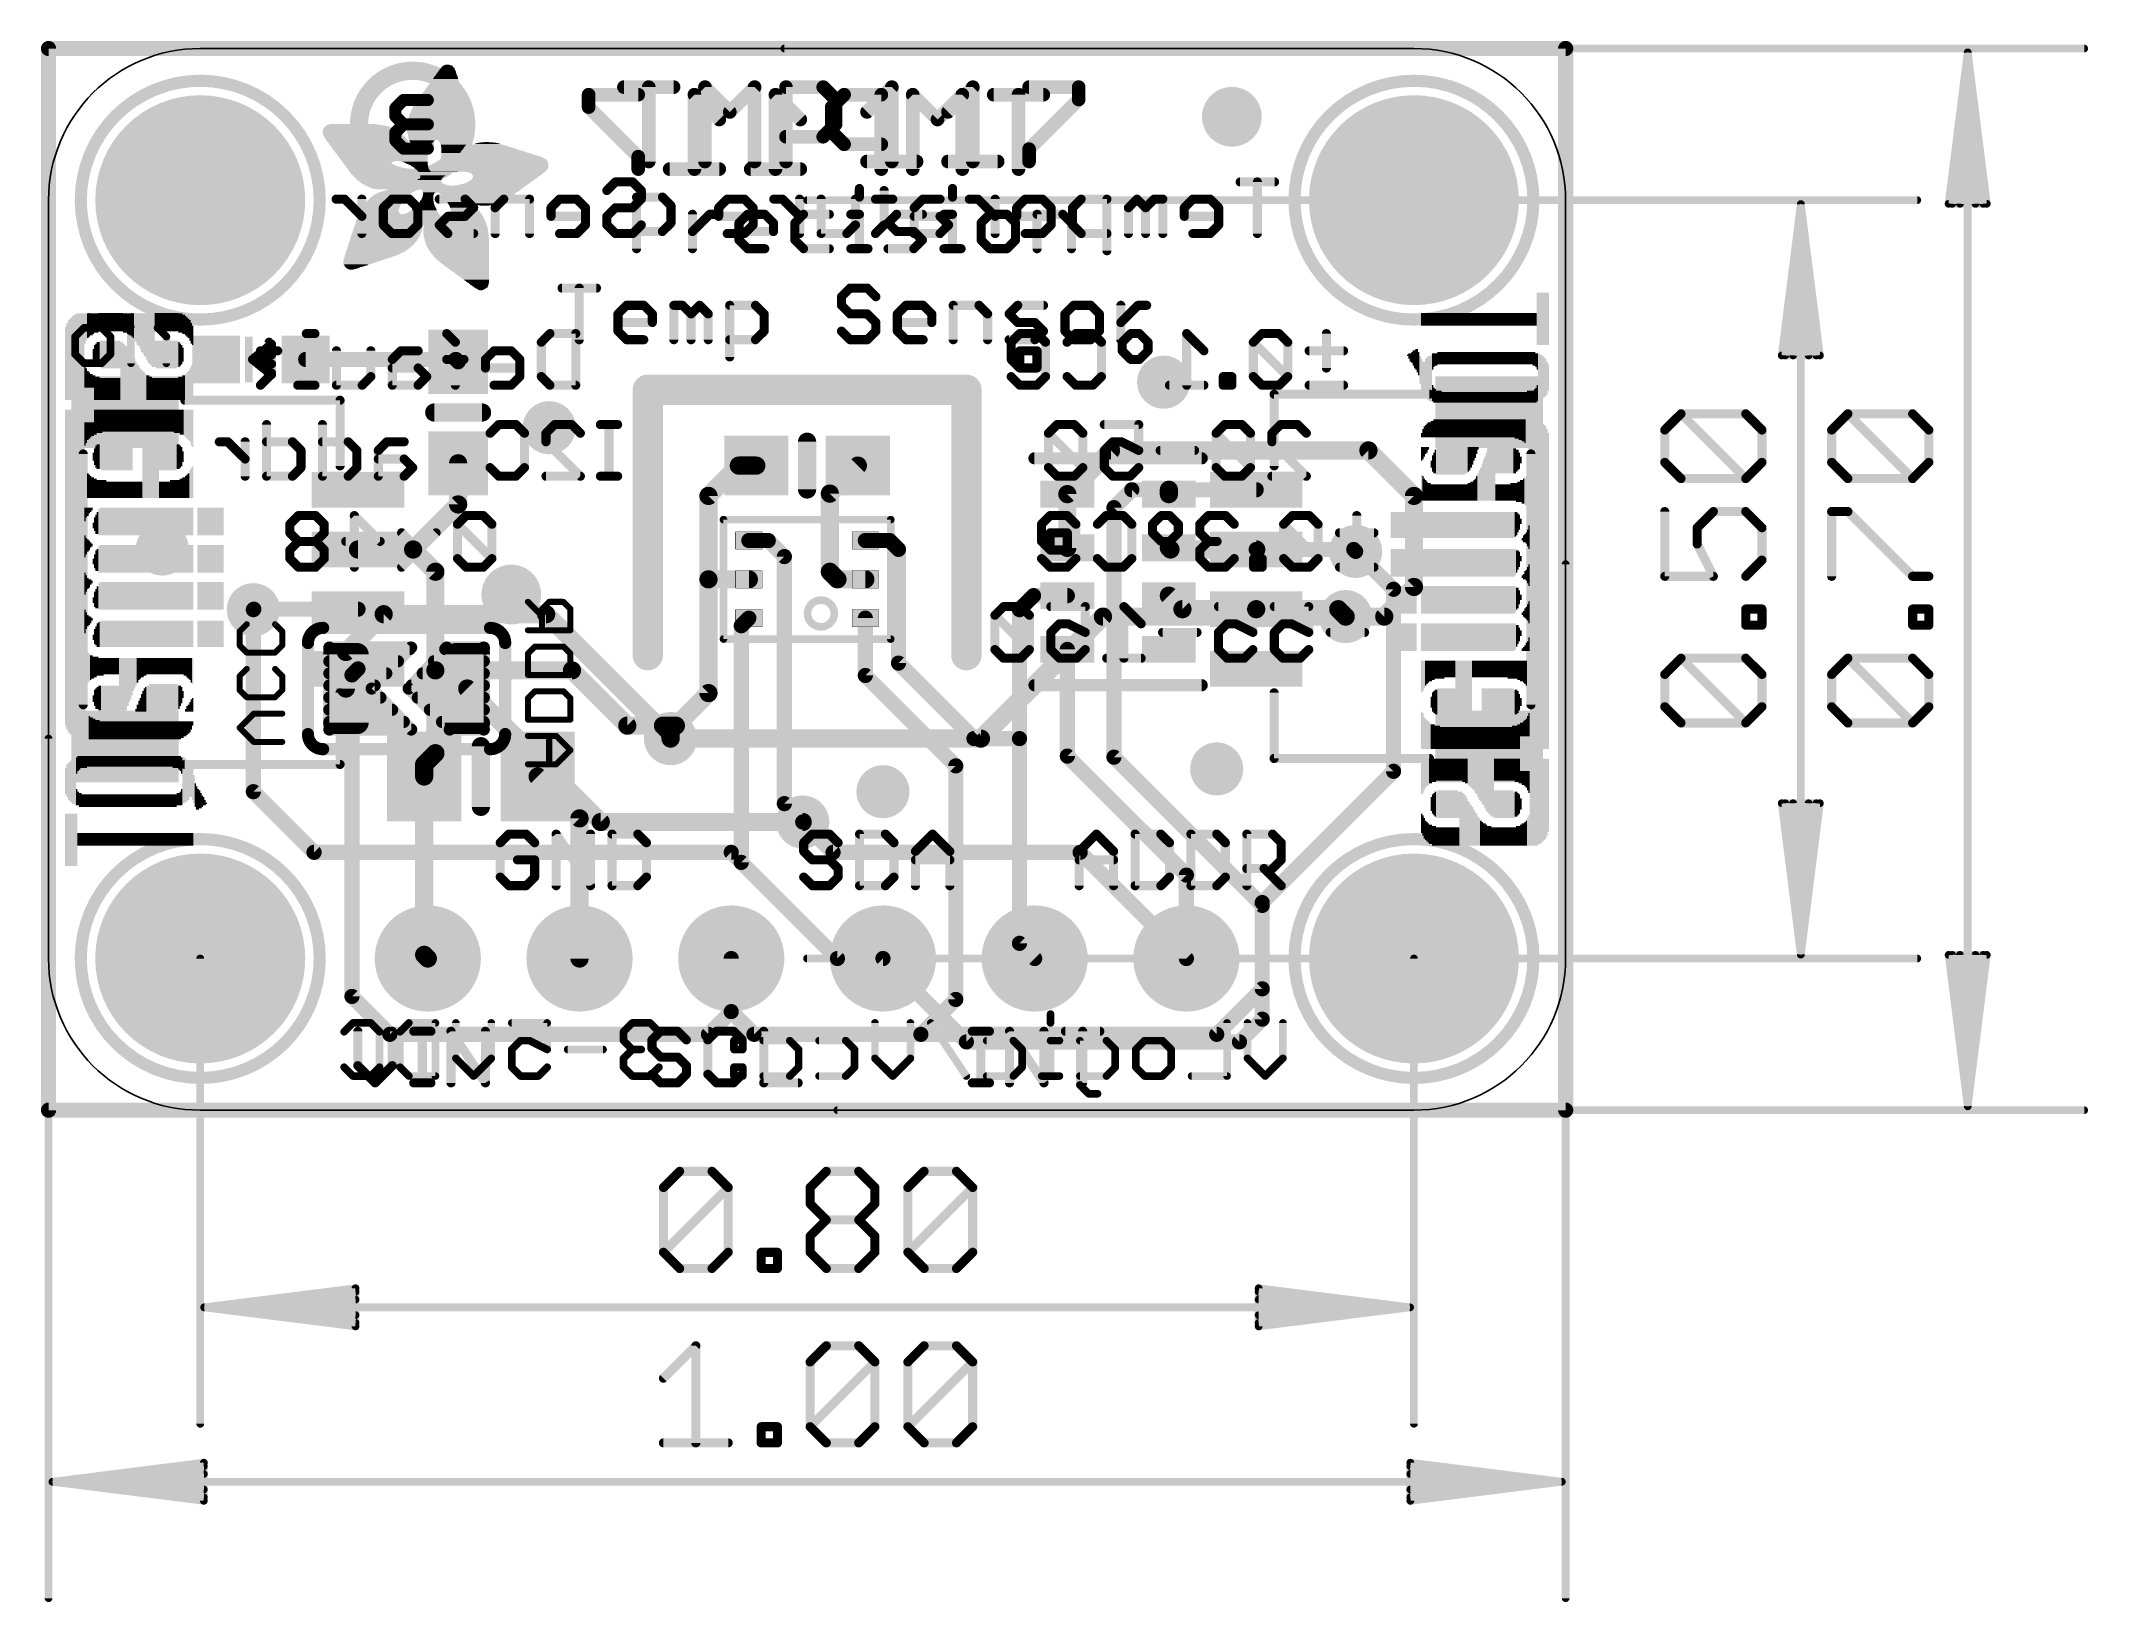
# Model space of a CAD drawing. Extents: x -0.1 to 34.1, y -8.2 to 17.9.
import ezdxf

# ---------------------------------------------------------------- set-up
doc = ezdxf.new("R2010")
doc.units = 0
for name, color, linetype in [('1', 12, 'CONTINUOUS'), ('16', 5, 'CONTINUOUS'), ('17', 110, 'CONTINUOUS'), ('18', 110, 'CONTINUOUS'), ('20', 53, 'CONTINUOUS'), ('21', 40, 'CONTINUOUS'), ('22', 6, 'CONTINUOUS'), ('47', 253, 'CONTINUOUS')]:
    doc.layers.add(name, color=color, linetype=linetype)

# ---------------------------------------------------------------- blocks, each defined once
blk = doc.blocks.new('RECT')
blk.add_solid([(-0.5, -0.5), (0.5, -0.5), (-0.5, 0.5), (0.5, 0.5)])
blk = doc.blocks.new('PIE')
at = {"const_width": 0.5}
blk.add_lwpolyline([(0, -0.25, 1), (0, 0.25, 1), (0, -0.25)], format="xyb", dxfattribs=at)
blk = doc.blocks.new('ROUNDP')
at = {"const_width": 0.5}
blk.add_lwpolyline([(0, -0.25, 1), (0, 0.25, 1), (0, -0.25)], format="xyb", dxfattribs=at)
blk = doc.blocks.new('RECT121920X243840R50')
at = {"const_width": 0.1905}
blk.add_lwpolyline([(0.2858, -0.5715), (0.2858, 0.5715, 0.4142), (0.1905, 0.6668), (-0.1905, 0.6668, 0.4142), (-0.2858, 0.5715), (-0.2858, -0.5715, 0.4142), (-0.1905, -0.6668), (0.1905, -0.6668, 0.4142)], format="xyb", close=True, dxfattribs=at)
blk.add_solid([(-0.2159, -0.5969), (0.2159, -0.5969), (-0.2159, 0.5969), (0.2159, 0.5969)])
blk = doc.blocks.new('RECT48000X72000R5')
at = {"const_width": 0.0075}
blk.add_lwpolyline([(0.1463, -0.2175), (0.1463, 0.2175, 0.4142), (0.1425, 0.2213), (-0.1425, 0.2213, 0.4142), (-0.1463, 0.2175), (-0.1463, -0.2175, 0.4142), (-0.1425, -0.2213), (0.1425, -0.2213, 0.4142)], format="xyb", close=True, dxfattribs=at)
blk.add_solid([(-0.1444, -0.2194), (0.1444, -0.2194), (-0.1444, 0.2194), (0.1444, 0.2194)])
blk = doc.blocks.new('ROUNDV')
at = {"const_width": 0.5}
blk.add_lwpolyline([(0, -0.25, 1), (0, 0.25, 1), (0, -0.25)], format="xyb", dxfattribs=at)

msp = doc.modelspace()

# ---------------------------------------------------------------- linework, layer by layer
at = {"layer": '1'}
for points, const_width in [([(0, 17.78), (25.4, 17.78)], 0.254), ([(0, 0), (0, 17.78)], 0.254), ([(25.4, 17.78), (25.4, 0)], 0.254), ([(4.306, 12.573), (6.819, 12.573)], 0.254), ([(6.819, 12.573), (6.858, 12.534)], 0.254), ([(6.858, 10.834), (6.858, 10.144)], 0.3048), ([(17.057, 10.317), (17.789, 11.049)], 0.3048), ([(17.789, 11.049), (22.098, 11.049)], 0.3048), ([(22.098, 11.049), (22.86, 10.287)], 0.3048), ([(11.049, 10.287), (11.557, 10.795)], 0.3048), ([(11.557, 10.795), (11.85, 10.795)], 0.3048), ([(13.081, 10.326), (13.55, 10.795)], 0.3048), ([(6.858, 10.144), (6.104, 9.39)], 0.3048), ([(11.049, 8.89), (11.049, 10.287)], 0.3048), ([(13.081, 9.017), (13.081, 10.326)], 0.3048), ([(17.057, 10.317), (17.057, 9.417)], 0.3048), ([(17.8372, 10.0902), (18.137, 10.39)], 0.254), ([(18.137, 10.39), (18.757, 10.39)], 0.254), ([(18.757, 10.317), (18.757, 10.39)], 0.3048), ([(18.757, 10.39), (20.219, 10.39)], 0.254), ([(22.86, 10.287), (22.86, 8.763)], 0.3048), ([(17.8372, 5.9118), (17.8372, 10.0902)], 0.254), ([(11.725, 9.54), (12.05, 9.54)], 0.254), ([(12.05, 9.54), (12.319, 9.271)], 0.254), ([(13.675, 9.54), (14.082, 9.54)], 0.254), ([(14.082, 9.54), (14.2302, 9.3918)], 0.254), ([(5.181, 9.39), (6.104, 9.39)], 0.3048), ([(6.104, 9.39), (6.477, 9.017)], 0.3048), ([(12.319, 9.271), (12.319, 5.1337)], 0.254), ([(14.2302, 9.3918), (14.2302, 7.4868)], 0.254), ([(18.784, 9.39), (18.757, 9.417)], 0.3048), ([(20.219, 9.39), (18.784, 9.39)], 0.3048), ([(20.219, 9.39), (21.852, 9.39)], 0.254), ([(21.8838, 9.3582), (21.852, 9.39)], 0.254), ([(6.477, 9.017), (6.477, 7.366)], 0.3048), ([(11.725, 8.89), (11.049, 8.89)], 0.3048), ([(11.049, 8.89), (11.049, 6.985)], 0.3048), ([(13.208, 8.89), (13.081, 9.017)], 0.3048), ([(13.675, 8.89), (13.208, 8.89)], 0.3048), ([(22.86, 8.763), (22.363, 8.266)], 0.3048), ([(16.256, 8.382), (16.491, 8.617)], 0.254), ([(16.491, 8.617), (17.057, 8.617)], 0.254), ([(18.984, 8.39), (18.757, 8.617)], 0.3048), ([(3.437, 8.39), (3.429, 8.382)], 0.254), ([(5.181, 8.39), (3.437, 8.39)], 0.254), ([(11.725, 8.24), (11.598, 8.113)], 0.254), ([(11.598, 8.113), (11.598, 4.15)], 0.254), ([(13.675, 8.24), (13.675, 7.28)], 0.254), ([(16.256, 8.382), (16.256, 6.223)], 0.254), ([(20.219, 8.39), (18.984, 8.39)], 0.3048), ([(20.219, 8.39), (21.593, 8.39)], 0.3048), ([(21.717, 8.266), (21.593, 8.39)], 0.3048), ([(22.363, 8.266), (21.717, 8.266)], 0.3048), ([(14.2302, 7.4868), (15.494, 6.223)], 0.254), ([(17.057, 7.717), (17.057, 5.93)], 0.254), ([(5.181, 7.39), (5.08, 7.289)], 0.254), ([(5.08, 7.289), (5.08, 1.905)], 0.254), ([(6.477, 7.366), (6.477, 5.978)], 0.3048), ([(8.763, 7.366), (6.477, 7.366)], 0.3048), ([(9.6894, 6.4396), (8.763, 7.366)], 0.3048), ([(13.675, 7.28), (15.1892, 5.7658)], 0.254), ([(11.049, 6.985), (10.5036, 6.4396)], 0.3048), ([(10.287, 6.4396), (9.6894, 6.4396)], 0.3048), ([(10.5036, 6.4396), (10.287, 6.4396)], 0.3048), ([(10.287, 6.4396), (10.414, 6.3126)], 0.3048), ([(10.414, 6.3126), (10.414, 6.223)], 0.3048), ([(15.494, 6.223), (16.256, 6.223)], 0.254), ([(16.256, 6.223), (16.256, 2.794)], 0.254), ([(6.477, 5.978), (6.289, 5.79)], 0.3048), ([(6.289, 5.79), (6.289, 5.588)], 0.3048), ([(15.1892, 5.7658), (15.1892, 1.8542)], 0.254), ([(19.05, 3.937), (17.057, 5.93)], 0.254), ([(20.32, 3.429), (17.8372, 5.9118)], 0.254), ([(6.289, 5.588), (6.289, 2.601)], 0.3048), ([(8.89, 4.887), (8.189, 5.588)], 0.3048), ([(12.319, 5.1337), (12.6267, 4.826)], 0.254), ([(8.89, 2.54), (8.89, 4.887)], 0.3048), ([(13.208, 2.54), (11.598, 4.15)], 0.254), ([(19.05, 3.937), (19.05, 2.54)], 0.254), ([(20.32, 2.032), (20.32, 3.429)], 0.254), ([(6.35, 2.54), (6.289, 2.601)], 0.3048), ([(16.256, 2.794), (16.51, 2.54)], 0.254), ([(11.43, 1.651), (11.43, 2.54)], 0.254), ([(13.97, 2.54), (13.208, 2.54)], 0.254), ([(19.558, 1.27), (20.32, 2.032)], 0.254), ([(5.08, 1.905), (5.715, 1.27)], 0.254), ([(11.049, 1.27), (11.43, 1.651)], 0.254), ([(11.811, 1.27), (11.43, 1.651)], 0.254), ([(15.1892, 1.8542), (14.605, 1.27)], 0.254), ([(5.715, 1.27), (11.049, 1.27)], 0.254), ([(11.811, 1.27), (14.605, 1.27)], 0.254), ([(14.605, 1.27), (19.558, 1.27)], 0.254), ([(25.4, 0), (0, 0)], 0.254)]:
    msp.add_lwpolyline(points, dxfattribs=dict(at, const_width=const_width))
for points, const_width in [([(0, 17.8435, 1), (0, 17.7165)], 0.127), ([(0.0635, 17.78, 1), (-0.0635, 17.78)], 0.127), ([(25.4635, 17.78, 1), (25.3365, 17.78)], 0.127), ([(25.4, 17.7165, 1), (25.4, 17.8435)], 0.127), ([(4.306, 12.6365, 1), (4.306, 12.5095)], 0.127), ([(6.8639, 12.6179, 1), (6.7741, 12.5281)], 0.127), ([(6.819, 12.5095, 1), (6.819, 12.6365)], 0.127), ([(6.8131, 12.4891, 1), (6.9029, 12.5789)], 0.127), ([(6.9342, 10.834, 1), (6.7818, 10.834)], 0.1524), ([(17.789, 11.1252, 1), (17.789, 10.9728)], 0.1524), ([(17.8429, 10.9951, 1), (17.7351, 11.1029)], 0.1524), ([(22.1519, 11.1029, 1), (22.0441, 10.9951)], 0.1524), ([(22.098, 10.9728, 1), (22.098, 11.1252)], 0.1524), ([(11.557, 10.8712, 1), (11.557, 10.7188)], 0.1524), ([(11.6109, 10.7411, 1), (11.5031, 10.8489)], 0.1524), ([(11.85, 10.7188, 1), (11.85, 10.8712)], 0.1524), ([(13.6039, 10.7411, 1), (13.4961, 10.8489)], 0.1524), ([(6.9119, 10.0901, 1), (6.8041, 10.1979)], 0.1524), ([(11.1252, 10.287, 1), (10.9728, 10.287)], 0.1524), ([(10.9951, 10.3409, 1), (11.1029, 10.2331)], 0.1524), ([(13.1572, 10.326, 1), (13.0048, 10.326)], 0.1524), ([(13.0271, 10.3799, 1), (13.1349, 10.2721)], 0.1524), ([(17.1332, 10.317, 1), (16.9808, 10.317)], 0.1524), ([(17.0031, 10.3709, 1), (17.1109, 10.2631)], 0.1524), ([(18.137, 10.4535, 1), (18.137, 10.3265)], 0.127), ([(18.1819, 10.3451, 1), (18.0921, 10.4349)], 0.127), ([(18.8332, 10.39, 1), (18.6808, 10.39)], 0.1524), ([(18.6808, 10.317, 1), (18.8332, 10.317)], 0.1524), ([(18.757, 10.4535, 1), (18.757, 10.3265)], 0.127), ([(18.757, 10.3265, 1), (18.757, 10.4535)], 0.127), ([(20.219, 10.3265, 1), (20.219, 10.4535)], 0.127), ([(22.9362, 10.287, 1), (22.7838, 10.287)], 0.1524), ([(22.8061, 10.2331, 1), (22.9139, 10.3409)], 0.1524), ([(6.7818, 10.144, 1), (6.9342, 10.144)], 0.1524), ([(17.9007, 10.0902, 1), (17.7737, 10.0902)], 0.127), ([(17.7923, 10.1351, 1), (17.8821, 10.0453)], 0.127), ([(11.725, 9.6035, 1), (11.725, 9.4765)], 0.127), ([(12.0949, 9.5849, 1), (12.0051, 9.4951)], 0.127), ([(12.05, 9.4765, 1), (12.05, 9.6035)], 0.127), ([(13.675, 9.6035, 1), (13.675, 9.4765)], 0.127), ([(14.1269, 9.5849, 1), (14.0371, 9.4951)], 0.127), ([(14.082, 9.4765, 1), (14.082, 9.6035)], 0.127), ([(5.181, 9.4662, 1), (5.181, 9.3138)], 0.1524), ([(6.1579, 9.4439, 1), (6.0501, 9.3361)], 0.1524), ([(6.0501, 9.4439, 1), (6.1579, 9.3361)], 0.1524), ([(6.104, 9.3138, 1), (6.104, 9.4662)], 0.1524), ([(12.3825, 9.271, 1), (12.2555, 9.271)], 0.127), ([(12.2741, 9.2261, 1), (12.3639, 9.3159)], 0.127), ([(14.2937, 9.3918, 1), (14.1667, 9.3918)], 0.127), ([(14.1853, 9.3469, 1), (14.2751, 9.4367)], 0.127), ([(16.9808, 9.417, 1), (17.1332, 9.417)], 0.1524), ([(18.8109, 9.4709, 1), (18.7031, 9.3631)], 0.1524), ([(18.784, 9.4662, 1), (18.784, 9.3138)], 0.1524), ([(18.7301, 9.3361, 1), (18.8379, 9.4439)], 0.1524), ([(20.219, 9.4535, 1), (20.219, 9.3265)], 0.127), ([(20.219, 9.3138, 1), (20.219, 9.4662)], 0.1524), ([(21.8969, 9.4349, 1), (21.8071, 9.3451)], 0.127), ([(21.8389, 9.3133, 1), (21.9287, 9.4031)], 0.127), ([(21.852, 9.3265, 1), (21.852, 9.4535)], 0.127), ([(6.5532, 9.017, 1), (6.4008, 9.017)], 0.1524), ([(6.4231, 8.9631, 1), (6.5309, 9.0709)], 0.1524), ([(11.049, 8.9662, 1), (11.049, 8.8138)], 0.1524), ([(11.1252, 8.89, 1), (10.9728, 8.89)], 0.1524), ([(10.9728, 8.89, 1), (11.1252, 8.89)], 0.1524), ([(11.725, 8.8138, 1), (11.725, 8.9662)], 0.1524), ([(13.1349, 9.0709, 1), (13.0271, 8.9631)], 0.1524), ([(13.0048, 9.017, 1), (13.1572, 9.017)], 0.1524), ([(13.208, 8.9662, 1), (13.208, 8.8138)], 0.1524), ([(13.1541, 8.8361, 1), (13.2619, 8.9439)], 0.1524), ([(13.675, 8.8138, 1), (13.675, 8.9662)], 0.1524), ([(22.9139, 8.7091, 1), (22.8061, 8.8169)], 0.1524), ([(16.491, 8.6805, 1), (16.491, 8.5535)], 0.127), ([(16.5359, 8.5721, 1), (16.4461, 8.6619)], 0.127), ([(17.057, 8.5535, 1), (17.057, 8.6805)], 0.127), ([(18.8109, 8.6709, 1), (18.7031, 8.5631)], 0.1524), ([(22.7838, 8.763, 1), (22.9362, 8.763)], 0.1524), ([(3.3841, 8.4269, 1), (3.4739, 8.3371)], 0.127), ([(3.437, 8.4535, 1), (3.437, 8.3265)], 0.127), ([(3.4819, 8.3451, 1), (3.3921, 8.4349)], 0.127), ([(5.181, 8.3265, 1), (5.181, 8.4535)], 0.127), ([(11.6615, 8.113, 1), (11.5345, 8.113)], 0.127), ([(11.7699, 8.1951, 1), (11.6801, 8.2849)], 0.127), ([(13.7385, 8.24, 1), (13.6115, 8.24)], 0.127), ([(16.3195, 8.382, 1), (16.1925, 8.382)], 0.127), ([(16.2111, 8.4269, 1), (16.3009, 8.3371)], 0.127), ([(18.984, 8.4662, 1), (18.984, 8.3138)], 0.1524), ([(18.9301, 8.3361, 1), (19.0379, 8.4439)], 0.1524), ([(20.219, 8.4662, 1), (20.219, 8.3138)], 0.1524), ([(20.219, 8.3138, 1), (20.219, 8.4662)], 0.1524), ([(21.6469, 8.4439, 1), (21.5391, 8.3361)], 0.1524), ([(21.593, 8.3138, 1), (21.593, 8.4662)], 0.1524), ([(21.717, 8.3422, 1), (21.717, 8.1898)], 0.1524), ([(21.6631, 8.2121, 1), (21.7709, 8.3199)], 0.1524), ([(22.3091, 8.3199, 1), (22.4169, 8.2121)], 0.1524), ([(22.363, 8.1898, 1), (22.363, 8.3422)], 0.1524), ([(11.5531, 8.1579, 1), (11.6429, 8.0681)], 0.127), ([(14.2751, 7.5317, 1), (14.1853, 7.4419)], 0.127), ([(14.1667, 7.4868, 1), (14.2937, 7.4868)], 0.127), ([(17.1205, 7.717, 1), (16.9935, 7.717)], 0.127), ([(5.1435, 7.289, 1), (5.0165, 7.289)], 0.127), ([(5.0351, 7.3339, 1), (5.1249, 7.2441)], 0.127), ([(5.2259, 7.3451, 1), (5.1361, 7.4349)], 0.127), ([(6.5532, 7.366, 1), (6.4008, 7.366)], 0.1524), ([(6.477, 7.4422, 1), (6.477, 7.2898)], 0.1524), ([(6.4008, 7.366, 1), (6.5532, 7.366)], 0.1524), ([(8.8169, 7.4199, 1), (8.7091, 7.3121)], 0.1524), ([(8.763, 7.2898, 1), (8.763, 7.4422)], 0.1524), ([(13.7199, 7.3249, 1), (13.6301, 7.2351)], 0.127), ([(13.6115, 7.28, 1), (13.7385, 7.28)], 0.127), ([(10.9728, 6.985, 1), (11.1252, 6.985)], 0.1524), ([(11.1029, 6.9311, 1), (10.9951, 7.0389)], 0.1524), ([(9.6894, 6.5158, 1), (9.6894, 6.3634)], 0.1524), ([(9.6355, 6.3857, 1), (9.7433, 6.4935)], 0.1524), ([(10.287, 6.5158, 1), (10.287, 6.3634)], 0.1524), ([(10.3409, 6.4935, 1), (10.2331, 6.3857)], 0.1524), ([(10.287, 6.3634, 1), (10.287, 6.5158)], 0.1524), ([(10.4497, 6.4935, 1), (10.5575, 6.3857)], 0.1524), ([(10.5036, 6.3634, 1), (10.5036, 6.5158)], 0.1524), ([(10.4902, 6.3126, 1), (10.3378, 6.3126)], 0.1524), ([(10.3378, 6.223, 1), (10.4902, 6.223)], 0.1524), ([(10.3601, 6.2587, 1), (10.4679, 6.3665)], 0.1524), ([(15.494, 6.2865, 1), (15.494, 6.1595)], 0.127), ([(15.4491, 6.1781, 1), (15.5389, 6.2679)], 0.127), ([(16.3195, 6.223, 1), (16.1925, 6.223)], 0.127), ([(16.1925, 6.223, 1), (16.3195, 6.223)], 0.127), ([(16.256, 6.1595, 1), (16.256, 6.2865)], 0.127), ([(6.3652, 5.79, 1), (6.2128, 5.79)], 0.1524), ([(6.2351, 5.8439, 1), (6.3429, 5.7361)], 0.1524), ([(6.4008, 5.978, 1), (6.5532, 5.978)], 0.1524), ([(6.5309, 5.9241, 1), (6.4231, 6.0319)], 0.1524), ([(15.2527, 5.7658, 1), (15.1257, 5.7658)], 0.127), ([(15.1443, 5.7209, 1), (15.2341, 5.8107)], 0.127), ([(17.1019, 5.9749, 1), (17.0121, 5.8851)], 0.127), ([(16.9935, 5.93, 1), (17.1205, 5.93)], 0.127), ([(17.8821, 5.9567, 1), (17.7923, 5.8669)], 0.127), ([(17.7737, 5.9118, 1), (17.9007, 5.9118)], 0.127), ([(6.3652, 5.588, 1), (6.2128, 5.588)], 0.1524), ([(6.2128, 5.588, 1), (6.3652, 5.588)], 0.1524), ([(8.2429, 5.6419, 1), (8.1351, 5.5341)], 0.1524), ([(12.3639, 5.1786, 1), (12.2741, 5.0888)], 0.127), ([(12.2555, 5.1337, 1), (12.3825, 5.1337)], 0.127), ([(8.9662, 4.887, 1), (8.8138, 4.887)], 0.1524), ([(8.8361, 4.8331, 1), (8.9439, 4.9409)], 0.1524), ([(12.5818, 4.7811, 1), (12.6716, 4.8709)], 0.127), ([(11.6429, 4.1949, 1), (11.5531, 4.1051)], 0.127), ([(11.5345, 4.15, 1), (11.6615, 4.15)], 0.127), ([(19.1135, 3.937, 1), (18.9865, 3.937)], 0.127), ([(19.0051, 3.8921, 1), (19.0949, 3.9819)], 0.127), ([(20.3835, 3.429, 1), (20.2565, 3.429)], 0.127), ([(20.2751, 3.3841, 1), (20.3649, 3.4739)], 0.127), ([(6.3429, 2.6549, 1), (6.2351, 2.5471)], 0.1524), ([(16.3009, 2.8389, 1), (16.2111, 2.7491)], 0.127), ([(16.1925, 2.794, 1), (16.3195, 2.794)], 0.127), ([(6.2128, 2.601, 1), (6.3652, 2.601)], 0.1524), ([(6.2961, 2.4861, 1), (6.4039, 2.5939)], 0.1524), ([(8.8138, 2.54, 1), (8.9662, 2.54)], 0.1524), ([(11.4935, 2.54, 1), (11.3665, 2.54)], 0.127), ([(13.208, 2.6035, 1), (13.208, 2.4765)], 0.127), ([(13.1631, 2.4951, 1), (13.2529, 2.5849)], 0.127), ([(13.97, 2.4765, 1), (13.97, 2.6035)], 0.127), ([(16.4651, 2.4951, 1), (16.5549, 2.5849)], 0.127), ([(18.9865, 2.54, 1), (19.1135, 2.54)], 0.127), ([(20.2565, 2.032, 1), (20.3835, 2.032)], 0.127), ([(20.3649, 1.9871, 1), (20.2751, 2.0769)], 0.127), ([(5.1249, 1.9499, 1), (5.0351, 1.8601)], 0.127), ([(5.0165, 1.905, 1), (5.1435, 1.905)], 0.127), ([(11.4749, 1.6959, 1), (11.3851, 1.6061)], 0.127), ([(11.3665, 1.651, 1), (11.4935, 1.651)], 0.127), ([(11.4749, 1.6061, 1), (11.3851, 1.6959)], 0.127), ([(15.1257, 1.8542, 1), (15.2527, 1.8542)], 0.127), ([(15.2341, 1.8093, 1), (15.1443, 1.8991)], 0.127), ([(5.715, 1.3335, 1), (5.715, 1.2065)], 0.127), ([(5.6701, 1.2251, 1), (5.7599, 1.3149)], 0.127), ([(11.0041, 1.3149, 1), (11.0939, 1.2251)], 0.127), ([(11.049, 1.2065, 1), (11.049, 1.3335)], 0.127), ([(11.811, 1.3335, 1), (11.811, 1.2065)], 0.127), ([(11.7661, 1.2251, 1), (11.8559, 1.3149)], 0.127), ([(14.605, 1.3335, 1), (14.605, 1.2065)], 0.127), ([(14.5601, 1.3149, 1), (14.6499, 1.2251)], 0.127), ([(14.605, 1.2065, 1), (14.605, 1.3335)], 0.127), ([(19.5131, 1.3149, 1), (19.6029, 1.2251)], 0.127), ([(19.558, 1.2065, 1), (19.558, 1.3335)], 0.127), ([(0, 0.0635, 1), (0, -0.0635)], 0.127), ([(-0.0635, 0, 1), (0.0635, 0)], 0.127), ([(25.3365, 0, 1), (25.4635, 0)], 0.127), ([(25.4, -0.0635, 1), (25.4, 0.0635)], 0.127)]:
    msp.add_lwpolyline(points, format="xyb", dxfattribs=dict(at, const_width=const_width))
at = {"layer": '16'}
for points, const_width in [([(0, 17.78), (25.4, 17.78)], 0.254), ([(0, 0), (0, 17.78)], 0.254), ([(25.4, 17.78), (25.4, 0)], 0.254), ([(21.8838, 9.3582), (22.5188, 8.7232)], 0.254), ([(22.5188, 8.7232), (22.5188, 5.6752)], 0.254), ([(3.429, 8.382), (3.429, 5.334)], 0.254), ([(5.6113, 8.3058), (4.9784, 7.6729)], 0.3048), ([(5.6113, 8.3058), (8.3312, 8.3058)], 0.3048), ([(8.3312, 8.3058), (10.414, 6.223)], 0.3048), ([(17.653, 8.266), (15.61, 6.223)], 0.3048), ([(21.717, 8.266), (17.653, 8.266)], 0.3048), ([(4.7014, 6.3746), (4.7014, 7.7478)], 0.2032), ([(4.7014, 7.7478), (6.0714, 7.7478)], 0.2032), ([(4.7014, 7.7216), (6.0462, 7.7216)], 0.2032), ([(4.7014, 7.5184), (5.8505, 7.5184)], 0.2032), ([(4.9784, 7.0612), (4.9784, 7.6729)], 0.3048), ([(6.0714, 7.7478), (5.4102, 7.0612)], 0.2032), ([(6.6659, 7.7478), (6.0293, 7.0612)], 0.2032), ([(6.4532, 7.5184), (7.2874, 7.5184)], 0.2032), ([(6.6416, 7.7216), (7.2874, 7.7216)], 0.2032), ([(7.2874, 7.7478), (6.6659, 7.7478)], 0.2032), ([(7.2874, 6.3746), (7.2874, 7.7478)], 0.2032), ([(4.7014, 7.3152), (5.6548, 7.3152)], 0.2032), ([(4.7014, 7.112), (5.4591, 7.112)], 0.2032), ([(6.0764, 7.112), (7.2874, 7.112)], 0.2032), ([(6.2648, 7.3152), (7.2874, 7.3152)], 0.2032), ([(9.2456, 4.826), (7.0104, 7.0612)], 0.3048), ([(4.7014, 6.9088), (5.557, 6.9088)], 0.2032), ([(5.4102, 7.0612), (6.0714, 6.3746)], 0.2032), ([(6.0293, 7.0612), (6.7159, 6.3746)], 0.2032), ([(6.1817, 6.9088), (7.2874, 6.9088)], 0.2032), ([(4.7014, 6.7056), (5.7526, 6.7056)], 0.2032), ([(4.7014, 6.5024), (5.9483, 6.5024)], 0.2032), ([(6.3849, 6.7056), (7.2874, 6.7056)], 0.2032), ([(6.5881, 6.5024), (7.2874, 6.5024)], 0.2032), ([(6.0714, 6.3746), (4.7014, 6.3746)], 0.2032), ([(6.7159, 6.3746), (7.2874, 6.3746)], 0.2032), ([(15.61, 6.223), (10.414, 6.223)], 0.3048), ([(22.5188, 5.6752), (20.32, 3.4764)], 0.254), ([(4.445, 4.318), (3.429, 5.334)], 0.254), ([(12.6267, 4.826), (9.2456, 4.826)], 0.3048), ([(13.1347, 4.318), (12.6267, 4.826)], 0.254), ([(4.445, 4.318), (11.43, 4.318)], 0.254), ([(13.208, 2.54), (11.43, 4.318)], 0.254), ([(13.1347, 4.318), (17.272, 4.318)], 0.254), ([(17.272, 4.318), (19.05, 2.54)], 0.254), ([(20.32, 3.4764), (20.32, 1.524)], 0.254), ([(13.208, 2.54), (13.97, 2.54)], 0.254), ([(13.97, 2.54), (15.367, 1.143)], 0.254), ([(19.939, 1.143), (20.32, 1.524)], 0.254), ([(15.367, 1.143), (19.939, 1.143)], 0.254), ([(25.4, 0), (0, 0)], 0.254)]:
    msp.add_lwpolyline(points, dxfattribs=dict(at, const_width=const_width))
for points, const_width in [([(0, 17.8435, 1), (0, 17.7165)], 0.127), ([(0.0635, 17.78, 1), (-0.0635, 17.78)], 0.127), ([(25.4635, 17.78, 1), (25.3365, 17.78)], 0.127), ([(25.4, 17.7165, 1), (25.4, 17.8435)], 0.127), ([(21.9287, 9.4031, 1), (21.8389, 9.3133)], 0.127), ([(22.5823, 8.7232, 1), (22.4553, 8.7232)], 0.127), ([(22.4739, 8.6783, 1), (22.5637, 8.7681)], 0.127), ([(3.4925, 8.382, 1), (3.3655, 8.382)], 0.127), ([(5.6113, 8.382, 1), (5.6113, 8.2296)], 0.1524), ([(5.6652, 8.2519, 1), (5.5574, 8.3597)], 0.1524), ([(8.3851, 8.3597, 1), (8.2773, 8.2519)], 0.1524), ([(8.3312, 8.2296, 1), (8.3312, 8.382)], 0.1524), ([(17.653, 8.3422, 1), (17.653, 8.1898)], 0.1524), ([(17.7069, 8.2121, 1), (17.5991, 8.3199)], 0.1524), ([(21.717, 8.1898, 1), (21.717, 8.3422)], 0.1524), ([(4.7522, 7.7478, 1), (4.6506, 7.7478)], 0.1016), ([(4.7014, 7.7986, 1), (4.7014, 7.697)], 0.1016), ([(4.7014, 7.7724, 1), (4.7014, 7.6708)], 0.1016), ([(4.7014, 7.5692, 1), (4.7014, 7.4676)], 0.1016), ([(5.0546, 7.6729, 1), (4.9022, 7.6729)], 0.1524), ([(4.9245, 7.7268, 1), (5.0323, 7.619)], 0.1524), ([(5.8505, 7.4676, 1), (5.8505, 7.5692)], 0.1016), ([(6.108, 7.7126, 1), (6.0348, 7.783)], 0.1016), ([(6.0462, 7.6708, 1), (6.0462, 7.7724)], 0.1016), ([(6.0714, 7.697, 1), (6.0714, 7.7986)], 0.1016), ([(6.4532, 7.5692, 1), (6.4532, 7.4676)], 0.1016), ([(6.6416, 7.7724, 1), (6.6416, 7.6708)], 0.1016), ([(6.6659, 7.7986, 1), (6.6659, 7.697)], 0.1016), ([(6.7032, 7.7133, 1), (6.6286, 7.7823)], 0.1016), ([(7.3382, 7.7478, 1), (7.2366, 7.7478)], 0.1016), ([(7.2874, 7.697, 1), (7.2874, 7.7986)], 0.1016), ([(7.2874, 7.6708, 1), (7.2874, 7.7724)], 0.1016), ([(7.2874, 7.4676, 1), (7.2874, 7.5692)], 0.1016), ([(4.7014, 7.366, 1), (4.7014, 7.2644)], 0.1016), ([(4.7014, 7.1628, 1), (4.7014, 7.0612)], 0.1016), ([(5.4591, 7.0612, 1), (5.4591, 7.1628)], 0.1016), ([(5.6548, 7.2644, 1), (5.6548, 7.366)], 0.1016), ([(6.0764, 7.1628, 1), (6.0764, 7.0612)], 0.1016), ([(6.2648, 7.366, 1), (6.2648, 7.2644)], 0.1016), ([(7.0643, 7.1151, 1), (6.9565, 7.0073)], 0.1524), ([(7.2874, 7.2644, 1), (7.2874, 7.366)], 0.1016), ([(7.2874, 7.0612, 1), (7.2874, 7.1628)], 0.1016), ([(4.7014, 6.9596, 1), (4.7014, 6.858)], 0.1016), ([(4.9022, 7.0612, 1), (5.0546, 7.0612)], 0.1524), ([(5.4468, 7.0964, 1), (5.3736, 7.026)], 0.1016), ([(5.3736, 7.0964, 1), (5.4468, 7.026)], 0.1016), ([(5.557, 6.858, 1), (5.557, 6.9596)], 0.1016), ([(6.0652, 7.0971, 1), (5.9934, 7.0253)], 0.1016), ([(5.992, 7.0957, 1), (6.0666, 7.0267)], 0.1016), ([(6.1817, 6.9596, 1), (6.1817, 6.858)], 0.1016), ([(7.2874, 6.858, 1), (7.2874, 6.9596)], 0.1016), ([(4.7014, 6.7564, 1), (4.7014, 6.6548)], 0.1016), ([(4.7014, 6.5532, 1), (4.7014, 6.4516)], 0.1016), ([(5.7526, 6.6548, 1), (5.7526, 6.7564)], 0.1016), ([(5.9483, 6.4516, 1), (5.9483, 6.5532)], 0.1016), ([(6.3849, 6.7564, 1), (6.3849, 6.6548)], 0.1016), ([(6.5881, 6.5532, 1), (6.5881, 6.4516)], 0.1016), ([(7.2874, 6.6548, 1), (7.2874, 6.7564)], 0.1016), ([(7.2874, 6.4516, 1), (7.2874, 6.5532)], 0.1016), ([(4.7014, 6.4254, 1), (4.7014, 6.3238)], 0.1016), ([(4.6506, 6.3746, 1), (4.7522, 6.3746)], 0.1016), ([(6.0348, 6.3394, 1), (6.108, 6.4098)], 0.1016), ([(6.0714, 6.3238, 1), (6.0714, 6.4254)], 0.1016), ([(6.7159, 6.4254, 1), (6.7159, 6.3238)], 0.1016), ([(6.68, 6.3387, 1), (6.7518, 6.4105)], 0.1016), ([(7.2366, 6.3746, 1), (7.3382, 6.3746)], 0.1016), ([(7.2874, 6.3238, 1), (7.2874, 6.4254)], 0.1016), ([(10.414, 6.2992, 1), (10.414, 6.1468)], 0.1524), ([(10.3601, 6.1691, 1), (10.4679, 6.2769)], 0.1524), ([(15.5561, 6.2769, 1), (15.6639, 6.1691)], 0.1524), ([(15.61, 6.1468, 1), (15.61, 6.2992)], 0.1524), ([(22.4553, 5.6752, 1), (22.5823, 5.6752)], 0.127), ([(22.5637, 5.6303, 1), (22.4739, 5.7201)], 0.127), ([(3.4739, 5.3789, 1), (3.3841, 5.2891)], 0.127), ([(3.3655, 5.334, 1), (3.4925, 5.334)], 0.127), ([(9.2456, 4.9022, 1), (9.2456, 4.7498)], 0.1524), ([(9.1917, 4.7721, 1), (9.2995, 4.8799)], 0.1524), ([(12.6716, 4.8709, 1), (12.5818, 4.7811)], 0.127), ([(12.6267, 4.7498, 1), (12.6267, 4.9022)], 0.1524), ([(4.445, 4.3815, 1), (4.445, 4.2545)], 0.127), ([(4.4001, 4.2731, 1), (4.4899, 4.3629)], 0.127), ([(11.4749, 4.3629, 1), (11.3851, 4.2731)], 0.127), ([(11.43, 4.2545, 1), (11.43, 4.3815)], 0.127), ([(13.1347, 4.3815, 1), (13.1347, 4.2545)], 0.127), ([(13.0898, 4.2731, 1), (13.1796, 4.3629)], 0.127), ([(17.3169, 4.3629, 1), (17.2271, 4.2731)], 0.127), ([(17.272, 4.2545, 1), (17.272, 4.3815)], 0.127), ([(20.3835, 3.4764, 1), (20.2565, 3.4764)], 0.127), ([(20.2751, 3.5213, 1), (20.3649, 3.4315)], 0.127), ([(13.208, 2.6035, 1), (13.208, 2.4765)], 0.127), ([(13.1631, 2.4951, 1), (13.2529, 2.5849)], 0.127), ([(14.0149, 2.5849, 1), (13.9251, 2.4951)], 0.127), ([(13.97, 2.4765, 1), (13.97, 2.6035)], 0.127), ([(19.0051, 2.4951, 1), (19.0949, 2.5849)], 0.127), ([(20.2565, 1.524, 1), (20.3835, 1.524)], 0.127), ([(20.3649, 1.4791, 1), (20.2751, 1.5689)], 0.127), ([(15.367, 1.2065, 1), (15.367, 1.0795)], 0.127), ([(15.3221, 1.0981, 1), (15.4119, 1.1879)], 0.127), ([(19.8941, 1.1879, 1), (19.9839, 1.0981)], 0.127), ([(19.939, 1.0795, 1), (19.939, 1.2065)], 0.127), ([(0, 0.0635, 1), (0, -0.0635)], 0.127), ([(-0.0635, 0, 1), (0.0635, 0)], 0.127), ([(25.3365, 0, 1), (25.4635, 0)], 0.127), ([(25.4, -0.0635, 1), (25.4, 0.0635)], 0.127)]:
    msp.add_lwpolyline(points, format="xyb", dxfattribs=dict(at, const_width=const_width))
at = {"layer": '20'}
for p, q in [((22.86, 17.78), (2.54, 17.78)), ((0, 15.24), (0, 2.54)), ((25.4, 2.54), (25.4, 15.24)), ((2.54, 0), (22.86, 0))]:
    msp.add_line(p, q, dxfattribs=at)
at = {"layer": '20', "const_width": 0.508}
for points in [[(10.033, 7.62), (10.033, 12.065)], [(10.033, 12.065), (15.367, 12.065)], [(15.367, 12.065), (15.367, 7.62)]]:
    msp.add_lwpolyline(points, dxfattribs=at)
at = {"layer": '20', "const_width": 0.254}
for points in [[(10.16, 12.065, 1), (9.906, 12.065)], [(10.033, 12.192, 1), (10.033, 11.938)], [(15.494, 12.065, 1), (15.24, 12.065)], [(15.367, 11.938, 1), (15.367, 12.192)], [(9.906, 7.62, 1), (10.16, 7.62)], [(15.24, 7.62, 1), (15.494, 7.62)]]:
    msp.add_lwpolyline(points, format="xyb", dxfattribs=at)
at = {"layer": '20'}
for centre, start, end in [((2.54, 15.24), 90, 180), ((22.86, 15.24), 0, 90), ((2.54, 2.54), 180, 270), ((22.86, 2.54), 270, 0)]:
    msp.add_arc(centre, 2.54, start, end, dxfattribs=at)
at = {"layer": '21'}
for points, const_width in [([(2.54, 13.24, 1), (2.54, 17.24, 1), (2.54, 13.24)], 0.2032), ([(9.6338, 17.1905, 1), (9.6338, 17.0762)], 0.1143), ([(10.1062, 17.1334, 1), (9.9919, 17.1334)], 0.1143), ([(10.4642, 17.0762, 1), (10.4642, 17.1905)], 0.1143), ([(11.0474, 17.1334, 1), (10.9331, 17.1334)], 0.1143), ([(11.0307, 17.1738, 1), (10.9499, 17.093)], 0.1143), ([(11.8779, 17.1334, 1), (11.7636, 17.1334)], 0.1143), ([(11.8611, 17.093, 1), (11.7803, 17.1738)], 0.1143), ([(12.4039, 17.1334, 1), (12.2896, 17.1334)], 0.1143), ([(12.3468, 17.1905, 1), (12.3468, 17.0762)], 0.1143), ([(13.01, 17.1738, 1), (12.9292, 17.093)], 0.1143), ([(12.9696, 17.0762, 1), (12.9696, 17.1905)], 0.1143), ([(14.1757, 17.1334, 1), (14.0614, 17.1334)], 0.1143), ([(14.1589, 17.093, 1), (14.0781, 17.1738)], 0.1143), ([(15.5322, 17.1334, 1), (15.4179, 17.1334)], 0.1143), ([(15.5154, 17.093, 1), (15.4346, 17.1738)], 0.1143), ([(16.4163, 17.1905, 1), (16.4163, 17.0762)], 0.1143), ([(17.3039, 17.1334, 1), (17.1896, 17.1334)], 0.1143), ([(17.2467, 17.0762, 1), (17.2467, 17.1905)], 0.1143), ([(22.86, 13.24, 1), (22.86, 17.24, 1), (22.86, 13.24)], 0.2032), ([(11.3651, 16.7586, 1), (11.4459, 16.6777)], 0.1143), ([(11.3651, 16.6777, 1), (11.4459, 16.7586)], 0.1143), ([(13.2344, 16.9258, 1), (13.1201, 16.9258)], 0.1143), ([(13.1368, 16.8853, 1), (13.2176, 16.9662)], 0.1143), ([(13.6629, 16.7586, 1), (13.7437, 16.6777)], 0.1143), ([(15.0194, 16.7586, 1), (15.1002, 16.6777)], 0.1143), ([(17.1896, 16.9258, 1), (17.3039, 16.9258)], 0.1143), ([(17.2872, 16.8853, 1), (17.2063, 16.9662)], 0.1143), ([(13.1201, 16.5105, 1), (13.2344, 16.5105)], 0.1143), ([(13.2176, 16.4701, 1), (13.1368, 16.5509)], 0.1143), ([(12.3468, 16.3601, 1), (12.3468, 16.2458)], 0.1143), ([(12.9292, 16.3433, 1), (13.01, 16.2625)], 0.1143), ([(12.9696, 16.2458, 1), (12.9696, 16.3601)], 0.1143), ([(16.3759, 16.1357, 1), (16.4567, 16.0549)], 0.1143), ([(16.4735, 16.0953, 1), (16.3592, 16.0953)], 0.1143), ([(9.9919, 15.8877, 1), (10.1062, 15.8877)], 0.1143), ([(10.9331, 15.8877, 1), (11.0474, 15.8877)], 0.1143), ([(11.7636, 15.8877, 1), (11.8779, 15.8877)], 0.1143), ([(12.2896, 15.8877, 1), (12.4039, 15.8877)], 0.1143), ([(13.7033, 15.9449, 1), (13.7033, 15.8306)], 0.1143), ([(14.0614, 15.8877, 1), (14.1757, 15.8877)], 0.1143), ([(14.5337, 15.8306, 1), (14.5337, 15.9449)], 0.1143), ([(15.0598, 15.9449, 1), (15.0598, 15.8306)], 0.1143), ([(15.4179, 15.8877, 1), (15.5322, 15.8877)], 0.1143), ([(15.8902, 15.8306, 1), (15.8902, 15.9449)], 0.1143), ([(16.3592, 15.8877, 1), (16.4735, 15.8877)], 0.1143), ([(13.6135, 15.4356, 1), (13.5373, 15.4356)], 0.0762), ([(15.1727, 15.4356, 1), (15.0965, 15.4356)], 0.0762), ([(9.8833, 15.2915, 1), (9.8071, 15.2915)], 0.0762), ([(9.8452, 15.3296, 1), (9.8452, 15.2534)], 0.0762), ([(10.3043, 15.3185, 1), (10.2504, 15.2646)], 0.0762), ([(10.2773, 15.2534, 1), (10.2773, 15.3296)], 0.0762), ([(10.4595, 15.1475, 1), (10.3833, 15.1475)], 0.0762), ([(10.3944, 15.1205, 1), (10.4483, 15.1744)], 0.0762), ([(13.5373, 15.2915, 1), (13.6135, 15.2915)], 0.0762), ([(15.0965, 15.2915, 1), (15.1727, 15.2915)], 0.0762), ([(9.8452, 14.7534, 1), (9.8452, 14.6772)], 0.0762), ([(10.2504, 14.7423, 1), (10.3043, 14.6884)], 0.0762), ([(10.2773, 14.6772, 1), (10.2773, 14.7534)], 0.0762), ([(10.3833, 14.8594, 1), (10.4595, 14.8594)], 0.0762), ([(10.4483, 14.8324, 1), (10.3944, 14.8863)], 0.0762), ([(10.7537, 14.7423, 1), (10.8076, 14.6884)], 0.0762), ([(10.8188, 15.0034, 1), (10.7426, 15.0034)], 0.0762), ([(11.0688, 15.0415, 1), (11.0688, 14.9653)], 0.0762), ([(11.0957, 14.9765, 1), (11.0419, 15.0304)], 0.0762), ([(11.2129, 14.9653, 1), (11.2129, 15.0415)], 0.0762), ([(11.5333, 14.8863, 1), (11.5872, 14.8324)], 0.0762), ([(11.5984, 14.8594, 1), (11.5222, 14.8594)], 0.0762), ([(11.5603, 14.7534, 1), (11.5603, 14.6772)], 0.0762), ([(11.7043, 15.0415, 1), (11.7043, 14.9653)], 0.0762), ([(11.7313, 14.9765, 1), (11.6774, 15.0304)], 0.0762), ([(12.0194, 15.0304, 1), (11.9655, 14.9765)], 0.0762), ([(11.9924, 14.9653, 1), (11.9924, 15.0415)], 0.0762), ([(12.1746, 14.8594, 1), (12.0984, 14.8594)], 0.0762), ([(12.0984, 14.7153, 1), (12.1746, 14.7153)], 0.0762), ([(12.1096, 14.8324, 1), (12.1634, 14.8863)], 0.0762), ([(12.1365, 14.6772, 1), (12.1365, 14.7534)], 0.0762), ([(12.5339, 14.8594, 1), (12.4577, 14.8594)], 0.0762), ([(12.4689, 14.8863, 1), (12.5227, 14.8324)], 0.0762), ([(12.6399, 15.0415, 1), (12.6399, 14.9653)], 0.0762), ([(12.6668, 14.9765, 1), (12.6129, 15.0304)], 0.0762), ([(13.072, 14.9653, 1), (13.072, 15.0415)], 0.0762), ([(13.4313, 15.0415, 1), (13.4313, 14.9653)], 0.0762), ([(13.6135, 15.0034, 1), (13.5373, 15.0034)], 0.0762), ([(13.5754, 14.9653, 1), (13.5754, 15.0415)], 0.0762), ([(14.0819, 14.8863, 1), (14.0281, 14.8324)], 0.0762), ([(14.0281, 14.8863, 1), (14.0819, 14.8324)], 0.0762), ([(14.1991, 15.0415, 1), (14.1991, 14.9653)], 0.0762), ([(14.1991, 14.7534, 1), (14.1991, 14.6772)], 0.0762), ([(14.226, 14.9765, 1), (14.1721, 15.0304)], 0.0762), ([(14.1721, 14.6884, 1), (14.226, 14.7423)], 0.0762), ([(14.5141, 14.7423, 1), (14.4602, 14.6884)], 0.0762), ([(14.4872, 14.6772, 1), (14.4872, 14.7534)], 0.0762), ([(14.6312, 14.9653, 1), (14.6312, 15.0415)], 0.0762), ([(14.9905, 15.0415, 1), (14.9905, 14.9653)], 0.0762), ([(15.1727, 15.0034, 1), (15.0965, 15.0034)], 0.0762), ([(15.1346, 14.9653, 1), (15.1346, 15.0415)], 0.0762), ([(15.5872, 14.8863, 1), (15.6411, 14.8324)], 0.0762), ([(15.6523, 14.8594, 1), (15.5761, 14.8594)], 0.0762), ([(15.7582, 15.0415, 1), (15.7582, 14.9653)], 0.0762), ([(15.7852, 14.9765, 1), (15.7313, 15.0304)], 0.0762), ([(16.0733, 15.0304, 1), (16.0194, 14.9765)], 0.0762), ([(16.0464, 14.9653, 1), (16.0464, 15.0415)], 0.0762), ([(16.2285, 14.8594, 1), (16.1523, 14.8594)], 0.0762), ([(16.1635, 14.8324, 1), (16.2174, 14.8863)], 0.0762), ([(16.5878, 15.0034, 1), (16.5116, 15.0034)], 0.0762), ([(16.5497, 15.0415, 1), (16.5497, 14.9653)], 0.0762), ([(17.0088, 15.0304, 1), (16.9549, 14.9765)], 0.0762), ([(16.9819, 14.9653, 1), (16.9819, 15.0415)], 0.0762), ([(17.164, 14.8594, 1), (17.0878, 14.8594)], 0.0762), ([(17.099, 14.8324, 1), (17.1529, 14.8863)], 0.0762), ([(9.8071, 14.4272, 1), (9.8833, 14.4272)], 0.0762), ([(10.7426, 14.4272, 1), (10.8188, 14.4272)], 0.0762), ([(11.5872, 14.5982, 1), (11.5333, 14.5443)], 0.0762), ([(11.5222, 14.5713, 1), (11.5984, 14.5713)], 0.0762), ([(11.7043, 14.4653, 1), (11.7043, 14.3891)], 0.0762), ([(11.6774, 14.4003, 1), (11.7313, 14.4541)], 0.0762), ([(11.9924, 14.3891, 1), (11.9924, 14.4653)], 0.0762), ([(12.5227, 14.5982, 1), (12.4689, 14.5443)], 0.0762), ([(12.4577, 14.5713, 1), (12.5339, 14.5713)], 0.0762), ([(12.6399, 14.4653, 1), (12.6399, 14.3891)], 0.0762), ([(12.6129, 14.4003, 1), (12.6668, 14.4541)], 0.0762), ([(13.072, 14.3891, 1), (13.072, 14.4653)], 0.0762), ([(13.4313, 14.4653, 1), (13.4313, 14.3891)], 0.0762), ([(13.5373, 14.4272, 1), (13.6135, 14.4272)], 0.0762), ([(13.7194, 14.3891, 1), (13.7194, 14.4653)], 0.0762), ([(14.055, 14.4653, 1), (14.055, 14.3891)], 0.0762), ([(14.4602, 14.4541, 1), (14.5141, 14.4003)], 0.0762), ([(14.4872, 14.3891, 1), (14.4872, 14.4653)], 0.0762), ([(14.6582, 14.5443, 1), (14.6043, 14.5982)], 0.0762), ([(14.6043, 14.5443, 1), (14.6582, 14.5982)], 0.0762), ([(14.9905, 14.4653, 1), (14.9905, 14.3891)], 0.0762), ([(15.0965, 14.4272, 1), (15.1727, 14.4272)], 0.0762), ([(15.2786, 14.3891, 1), (15.2786, 14.4653)], 0.0762), ([(15.6411, 14.5982, 1), (15.5872, 14.5443)], 0.0762), ([(15.5761, 14.5713, 1), (15.6523, 14.5713)], 0.0762), ([(15.7582, 14.4653, 1), (15.7582, 14.3891)], 0.0762), ([(15.7313, 14.4003, 1), (15.7852, 14.4541)], 0.0762), ([(16.0194, 14.4541, 1), (16.0733, 14.4003)], 0.0762), ([(16.0464, 14.3891, 1), (16.0464, 14.4653)], 0.0762), ([(16.1523, 14.5713, 1), (16.2285, 14.5713)], 0.0762), ([(16.2174, 14.5443, 1), (16.1635, 14.5982)], 0.0762), ([(16.5116, 14.4272, 1), (16.5878, 14.4272)], 0.0762), ([(17.0878, 14.4272, 1), (17.164, 14.4272)], 0.0762), ([(8.5978, 13.8056, 1), (8.5978, 13.7294)], 0.0762), ([(8.924, 13.7675, 1), (8.8478, 13.7675)], 0.0762), ([(9.174, 13.7294, 1), (9.174, 13.8056)], 0.0762), ([(13.4195, 13.8056, 1), (13.4195, 13.7294)], 0.0762), ([(13.4464, 13.7406, 1), (13.3925, 13.7945)], 0.0762), ([(13.7345, 13.7945, 1), (13.6806, 13.7406)], 0.0762), ([(13.7076, 13.7294, 1), (13.7076, 13.8056)], 0.0762), ([(9.5714, 13.3354, 1), (9.4952, 13.3354)], 0.0762), ([(9.5064, 13.3623, 1), (9.5603, 13.3084)], 0.0762), ([(9.6774, 13.5175, 1), (9.6774, 13.4413)], 0.0762), ([(9.7043, 13.4525, 1), (9.6504, 13.5064)], 0.0762), ([(9.9924, 13.5064, 1), (9.9385, 13.4525)], 0.0762), ([(9.9655, 13.4413, 1), (9.9655, 13.5175)], 0.0762), ([(10.1476, 13.3354, 1), (10.0714, 13.3354)], 0.0762), ([(10.0826, 13.3084, 1), (10.1365, 13.3623)], 0.0762), ([(10.5069, 13.4794, 1), (10.4307, 13.4794)], 0.0762), ([(10.4688, 13.5175, 1), (10.4688, 13.4413)], 0.0762), ([(10.6398, 13.5064, 1), (10.586, 13.4525)], 0.0762), ([(10.6129, 13.4413, 1), (10.6129, 13.5175)], 0.0762), ([(10.73, 13.3623, 1), (10.7839, 13.3084)], 0.0762), ([(10.7951, 13.3354, 1), (10.7189, 13.3354)], 0.0762), ([(10.73, 13.3084, 1), (10.7839, 13.3623)], 0.0762), ([(10.928, 13.5064, 1), (10.8741, 13.4525)], 0.0762), ([(10.928, 13.4525, 1), (10.8741, 13.5064)], 0.0762), ([(11.0832, 13.3354, 1), (11.007, 13.3354)], 0.0762), ([(11.0181, 13.3084, 1), (11.072, 13.3623)], 0.0762), ([(11.4425, 13.4794, 1), (11.3663, 13.4794)], 0.0762), ([(11.4044, 13.5175, 1), (11.4044, 13.4413)], 0.0762), ([(11.8635, 13.5064, 1), (11.8096, 13.4525)], 0.0762), ([(11.8365, 13.4413, 1), (11.8365, 13.5175)], 0.0762), ([(12.0187, 13.3354, 1), (11.9425, 13.3354)], 0.0762), ([(11.9536, 13.3084, 1), (12.0075, 13.3623)], 0.0762), ([(13.3135, 13.6235, 1), (13.2373, 13.6235)], 0.0762), ([(13.2485, 13.6504, 1), (13.3023, 13.5965)], 0.0762), ([(13.3023, 13.5064, 1), (13.2485, 13.4525)], 0.0762), ([(13.2373, 13.4794, 1), (13.3135, 13.4794)], 0.0762), ([(13.4195, 13.3735, 1), (13.4195, 13.2973)], 0.0762), ([(13.3925, 13.3084, 1), (13.4464, 13.3623)], 0.0762), ([(13.7345, 13.3623, 1), (13.6806, 13.3084)], 0.0762), ([(13.7076, 13.2973, 1), (13.7076, 13.3735)], 0.0762), ([(13.8247, 13.5965, 1), (13.8786, 13.6504)], 0.0762), ([(14.249, 13.3354, 1), (14.1728, 13.3354)], 0.0762), ([(14.184, 13.3623, 1), (14.2379, 13.3084)], 0.0762), ([(14.355, 13.5175, 1), (14.355, 13.4413)], 0.0762), ([(14.3819, 13.4525, 1), (14.328, 13.5064)], 0.0762), ([(14.67, 13.5064, 1), (14.6161, 13.4525)], 0.0762), ([(14.6431, 13.4413, 1), (14.6431, 13.5175)], 0.0762), ([(14.8252, 13.3354, 1), (14.749, 13.3354)], 0.0762), ([(14.7602, 13.3084, 1), (14.8141, 13.3623)], 0.0762), ([(15.1845, 13.4794, 1), (15.1083, 13.4794)], 0.0762), ([(15.1464, 13.5175, 1), (15.1464, 13.4413)], 0.0762), ([(15.6055, 13.5064, 1), (15.5517, 13.4525)], 0.0762), ([(15.5786, 13.4413, 1), (15.5786, 13.5175)], 0.0762), ([(15.7608, 13.3354, 1), (15.6846, 13.3354)], 0.0762), ([(15.6957, 13.3084, 1), (15.7496, 13.3623)], 0.0762), ([(16.1089, 13.3623, 1), (16.055, 13.3084)], 0.0762), ([(16.055, 13.3623, 1), (16.1089, 13.3084)], 0.0762), ([(16.226, 13.5175, 1), (16.226, 13.4413)], 0.0762), ([(16.253, 13.4525, 1), (16.1991, 13.5064)], 0.0762), ([(16.6582, 13.4413, 1), (16.6582, 13.5175)], 0.0762), ([(16.9905, 13.3623, 1), (17.0444, 13.3084)], 0.0762), ([(17.0556, 13.3354, 1), (16.9794, 13.3354)], 0.0762), ([(17.1615, 13.5175, 1), (17.1615, 13.4413)], 0.0762), ([(17.1885, 13.4525, 1), (17.1346, 13.5064)], 0.0762), ([(17.4766, 13.5064, 1), (17.4227, 13.4525)], 0.0762), ([(17.4496, 13.4413, 1), (17.4496, 13.5175)], 0.0762), ([(17.6318, 13.3354, 1), (17.5556, 13.3354)], 0.0762), ([(17.5668, 13.3084, 1), (17.6206, 13.3623)], 0.0762), ([(17.9911, 13.4794, 1), (17.9149, 13.4794)], 0.0762), ([(18.2411, 13.5175, 1), (18.2411, 13.4413)], 0.0762), ([(18.268, 13.4525, 1), (18.2142, 13.5064)], 0.0762), ([(18.3852, 13.4413, 1), (18.3852, 13.5175)], 0.0762), ([(0.5928, 13.1344, 1), (0.5928, 13.0709)], 0.0635), ([(0.6152, 13.0802, 1), (0.5703, 13.1251)], 0.0635), ([(0.9118, 13.1251, 1), (0.8669, 13.0802)], 0.0635), ([(0.8894, 13.0709, 1), (0.8894, 13.1344)], 0.0635), ([(1.38, 13.1344, 1), (1.38, 13.0709)], 0.0635), ([(1.4118, 13.1027, 1), (1.3483, 13.1027)], 0.0635), ([(1.8473, 13.1251, 1), (1.8024, 13.0802)], 0.0635), ([(1.8249, 13.0709, 1), (1.8249, 13.1344)], 0.0635), ([(9.5333, 13.2294, 1), (9.5333, 13.1532)], 0.0762), ([(9.5603, 13.0742, 1), (9.5064, 13.0203)], 0.0762), ([(9.4952, 13.0473, 1), (9.5714, 13.0473)], 0.0762), ([(10.0714, 13.1913, 1), (10.1476, 13.1913)], 0.0762), ([(10.1095, 13.1532, 1), (10.1095, 13.2294)], 0.0762), ([(11.9425, 13.0473, 1), (12.0187, 13.0473)], 0.0762), ([(12.0075, 13.0203, 1), (11.9536, 13.0742)], 0.0762), ([(13.3023, 13.0742, 1), (13.2485, 13.0203)], 0.0762), ([(13.8897, 13.1913, 1), (13.8135, 13.1913)], 0.0762), ([(13.8135, 13.0473, 1), (13.8897, 13.0473)], 0.0762), ([(13.8247, 13.1644, 1), (13.8786, 13.2183)], 0.0762), ([(13.8786, 13.0203, 1), (13.8247, 13.0742)], 0.0762), ([(14.2109, 13.2294, 1), (14.2109, 13.1532)], 0.0762), ([(14.2379, 13.0742, 1), (14.184, 13.0203)], 0.0762), ([(14.1728, 13.0473, 1), (14.249, 13.0473)], 0.0762), ([(14.749, 13.1913, 1), (14.8252, 13.1913)], 0.0762), ([(14.7871, 13.1532, 1), (14.7871, 13.2294)], 0.0762), ([(16.226, 13.2294, 1), (16.226, 13.1532)], 0.0762), ([(16.1991, 13.1644, 1), (16.253, 13.2183)], 0.0762), ([(16.5411, 13.2183, 1), (16.4872, 13.1644)], 0.0762), ([(16.5141, 13.1532, 1), (16.5141, 13.2294)], 0.0762), ([(16.6851, 13.0203, 1), (16.6312, 13.0742)], 0.0762), ([(16.6312, 13.0203, 1), (16.6851, 13.0742)], 0.0762), ([(17.0444, 13.0742, 1), (16.9905, 13.0203)], 0.0762), ([(16.9794, 13.0473, 1), (17.0556, 13.0473)], 0.0762), ([(17.5556, 13.0473, 1), (17.6318, 13.0473)], 0.0762), ([(17.6206, 13.0203, 1), (17.5668, 13.0742)], 0.0762), ([(17.926, 13.2183, 1), (17.9799, 13.1644)], 0.0762), ([(0.4763, 12.9544, 1), (0.4128, 12.9544)], 0.0635), ([(0.422, 12.9768, 1), (0.467, 12.9319)], 0.0635), ([(0.467, 12.6802, 1), (0.422, 12.6353)], 0.0635), ([(0.4128, 12.6578, 1), (0.4763, 12.6578)], 0.0635), ([(1.0694, 12.9544, 1), (1.0059, 12.9544)], 0.0635), ([(1.0059, 12.6578, 1), (1.0694, 12.6578)], 0.0635), ([(1.0152, 12.9319, 1), (1.0601, 12.9768)], 0.0635), ([(1.0601, 12.6353, 1), (1.0152, 12.6802)], 0.0635), ([(2.0049, 12.9544, 1), (1.9414, 12.9544)], 0.0635), ([(1.9507, 12.9319, 1), (1.9956, 12.9768)], 0.0635), ([(3.5116, 12.6873, 1), (3.5116, 12.6111)], 0.0762), ([(3.7021, 12.8397, 1), (3.7021, 12.7635)], 0.0762), ([(3.7719, 12.827, 1), (3.6957, 12.827)], 0.0762), ([(3.7576, 12.7972, 1), (3.71, 12.8568)], 0.0762), ([(3.7338, 12.7635, 1), (3.7338, 12.8397)], 0.0762), ([(3.7338, 12.6111, 1), (3.7338, 12.6873)], 0.0762), ([(8.8478, 12.9032, 1), (8.924, 12.9032)], 0.0762), ([(9.6774, 12.9413, 1), (9.6774, 12.8651)], 0.0762), ([(9.6504, 12.8763, 1), (9.7043, 12.9301)], 0.0762), ([(9.9655, 12.8651, 1), (9.9655, 12.9413)], 0.0762), ([(10.4307, 12.9032, 1), (10.5069, 12.9032)], 0.0762), ([(10.7189, 12.9032, 1), (10.7951, 12.9032)], 0.0762), ([(11.007, 12.9032, 1), (11.0832, 12.9032)], 0.0762), ([(11.4044, 12.9413, 1), (11.4044, 12.8651)], 0.0762), ([(11.8096, 12.9301, 1), (11.8635, 12.8763)], 0.0762), ([(11.8365, 12.8651, 1), (11.8365, 12.9413)], 0.0762), ([(13.4195, 12.9413, 1), (13.4195, 12.8651)], 0.0762), ([(13.3925, 12.8763, 1), (13.4464, 12.9301)], 0.0762), ([(13.6806, 12.9301, 1), (13.7345, 12.8763)], 0.0762), ([(13.7076, 12.8651, 1), (13.7076, 12.9413)], 0.0762), ([(14.355, 12.9413, 1), (14.355, 12.8651)], 0.0762), ([(14.328, 12.8763, 1), (14.3819, 12.9301)], 0.0762), ([(14.6431, 12.8651, 1), (14.6431, 12.9413)], 0.0762), ([(15.1083, 12.9032, 1), (15.1845, 12.9032)], 0.0762), ([(15.6846, 12.9032, 1), (15.7608, 12.9032)], 0.0762), ([(16.082, 12.9413, 1), (16.082, 12.8651)], 0.0762), ([(16.4872, 12.9301, 1), (16.5411, 12.8763)], 0.0762), ([(16.5141, 12.8651, 1), (16.5141, 12.9413)], 0.0762), ([(17.1615, 12.9413, 1), (17.1615, 12.8651)], 0.0762), ([(17.1346, 12.8763, 1), (17.1885, 12.9301)], 0.0762), ([(17.4227, 12.9301, 1), (17.4766, 12.8763)], 0.0762), ([(17.4496, 12.8651, 1), (17.4496, 12.9413)], 0.0762), ([(17.9149, 12.9032, 1), (17.9911, 12.9032)], 0.0762), ([(0.5928, 12.5413, 1), (0.5928, 12.4778)], 0.0635), ([(0.5703, 12.487, 1), (0.6152, 12.532)], 0.0635), ([(0.8669, 12.532, 1), (0.9118, 12.487)], 0.0635), ([(0.8894, 12.4778, 1), (0.8894, 12.5413)], 0.0635), ([(1.3483, 12.5095, 1), (1.4118, 12.5095)], 0.0635), ([(1.9414, 12.5095, 1), (2.0049, 12.5095)], 0.0635), ([(3.4401, 12.6028, 1), (3.3925, 12.5432)], 0.0762), ([(3.3925, 12.6028, 1), (3.4401, 12.5432)], 0.0762), ([(3.5116, 12.5349, 1), (3.5116, 12.4587)], 0.0762), ([(3.7021, 12.3825, 1), (3.7021, 12.3063)], 0.0762), ([(3.6957, 12.319, 1), (3.7719, 12.319)], 0.0762), ([(3.71, 12.2892, 1), (3.7576, 12.3488)], 0.0762), ([(3.7338, 12.4587, 1), (3.7338, 12.5349)], 0.0762), ([(3.7338, 12.3063, 1), (3.7338, 12.3825)], 0.0762), ([(11.3663, 12.6151, 1), (11.4425, 12.6151)], 0.0762), ([(20.5571, 11.99, 1), (20.4809, 11.99)], 0.0762), ([(20.519, 12.0281, 1), (20.519, 11.9519)], 0.0762), ([(23.119, 11.9519, 1), (23.119, 12.0281)], 0.0762), ([(2.281, 11.9281, 1), (2.281, 11.8519)], 0.0762), ([(4.9191, 11.89, 1), (4.8429, 11.89)], 0.0762), ([(4.881, 11.8519, 1), (4.881, 11.9281)], 0.0762), ([(6.458, 11.7602, 1), (6.458, 11.6078)], 0.1524), ([(7.258, 11.6078, 1), (7.258, 11.7602)], 0.1524), ([(12.7762, 11.195, 1), (12.6238, 11.195)], 0.1524), ([(0.6191, 10.99, 1), (0.5429, 10.99)], 0.0762), ([(16.507, 10.9678, 1), (16.507, 10.8662)], 0.1016), ([(19.307, 10.8662, 1), (19.307, 10.9678)], 0.1016), ([(24.8571, 10.99, 1), (24.7809, 10.99)], 0.0762), ([(4.8429, 10.79, 1), (4.9191, 10.79)], 0.0762), ([(20.4809, 10.79, 1), (20.5571, 10.79)], 0.0762), ([(12.6238, 10.395, 1), (12.7762, 10.395)], 0.1524), ([(11.3, 9.9218, 1), (11.3, 9.8582)], 0.0635), ([(11.3318, 9.89, 1), (11.2683, 9.89)], 0.0635), ([(14.1318, 9.89, 1), (14.0683, 9.89)], 0.0635), ([(14.1, 9.8582, 1), (14.1, 9.9218)], 0.0635), ([(12.9318, 8.095, 1), (12.9318, 8.5422, 1), (12.9318, 8.095)], 0.127), ([(11.3, 7.9218, 1), (11.3, 7.8583)], 0.0635), ([(11.2683, 7.89, 1), (11.3318, 7.89)], 0.0635), ([(14.0683, 7.89, 1), (14.1318, 7.89)], 0.0635), ([(14.1, 7.8583, 1), (14.1, 7.9218)], 0.0635), ([(16.507, 7.1678, 1), (16.507, 7.0662)], 0.1016), ([(19.307, 7.0662, 1), (19.307, 7.1678)], 0.1016), ([(4.9191, 6.99, 1), (4.8429, 6.99)], 0.0762), ([(20.5571, 6.99, 1), (20.4809, 6.99)], 0.0762), ([(0.5429, 6.79, 1), (0.6191, 6.79)], 0.0762), ([(24.7809, 6.79, 1), (24.8571, 6.79)], 0.0762), ([(7.3152, 6.096, 1), (7.1628, 6.096)], 0.1524), ([(2.281, 5.8281, 1), (2.281, 5.7519)], 0.0762), ([(4.8429, 5.79, 1), (4.9191, 5.79)], 0.0762), ([(4.881, 5.7519, 1), (4.881, 5.8281)], 0.0762), ([(20.519, 5.9281, 1), (20.519, 5.8519)], 0.0762), ([(20.4809, 5.89, 1), (20.5571, 5.89)], 0.0762), ([(23.119, 5.8519, 1), (23.119, 5.9281)], 0.0762), ([(7.1628, 5.08, 1), (7.3152, 5.08)], 0.1524), ([(2.54, 0.54, 1), (2.54, 4.54, 1), (2.54, 0.54)], 0.2032), ([(7.601, 4.4795, 1), (7.5248, 4.4795)], 0.0762), ([(7.536, 4.5064, 1), (7.5899, 4.4525)], 0.0762), ([(7.707, 4.6616, 1), (7.707, 4.5854)], 0.0762), ([(7.7339, 4.5966, 1), (7.68, 4.6505)], 0.0762), ([(8.022, 4.6505, 1), (7.9681, 4.5966)], 0.0762), ([(7.9951, 4.5854, 1), (7.9951, 4.6616)], 0.0762), ([(8.1122, 4.4525, 1), (8.1661, 4.5064)], 0.0762), ([(8.5301, 4.6447, 1), (8.4667, 4.6024)], 0.0762), ([(8.5365, 4.6235, 1), (8.4603, 4.6235)], 0.0762), ([(9.1128, 4.6235, 1), (9.0366, 4.6235)], 0.0762), ([(9.4721, 4.6235, 1), (9.3959, 4.6235)], 0.0762), ([(9.434, 4.6616, 1), (9.434, 4.5854)], 0.0762), ([(9.8931, 4.6505, 1), (9.8392, 4.5966)], 0.0762), ([(9.8661, 4.5854, 1), (9.8661, 4.6616)], 0.0762), ([(10.0483, 4.4795, 1), (9.9721, 4.4795)], 0.0762), ([(9.9832, 4.4525, 1), (10.0371, 4.5064)], 0.0762), ([(12.681, 4.4795, 1), (12.6048, 4.4795)], 0.0762), ([(12.616, 4.5064, 1), (12.6699, 4.4525)], 0.0762), ([(12.787, 4.6616, 1), (12.787, 4.5854)], 0.0762), ([(12.8139, 4.5966, 1), (12.76, 4.6505)], 0.0762), ([(13.102, 4.6505, 1), (13.0481, 4.5966)], 0.0762), ([(13.0751, 4.5854, 1), (13.0751, 4.6616)], 0.0762), ([(13.1922, 4.4525, 1), (13.2461, 4.5064)], 0.0762), ([(13.6165, 4.6235, 1), (13.5403, 4.6235)], 0.0762), ([(13.5784, 4.6616, 1), (13.5784, 4.5854)], 0.0762), ([(14.0376, 4.6505, 1), (13.9837, 4.5966)], 0.0762), ([(14.0106, 4.5854, 1), (14.0106, 4.6616)], 0.0762), ([(14.1928, 4.4795, 1), (14.1166, 4.4795)], 0.0762), ([(14.1277, 4.4525, 1), (14.1816, 4.5064)], 0.0762), ([(14.829, 4.6505, 1), (14.7751, 4.5966)], 0.0762), ([(14.829, 4.5966, 1), (14.7751, 4.6505)], 0.0762), ([(17.5702, 4.6505, 1), (17.5163, 4.5966)], 0.0762), ([(17.5702, 4.5966, 1), (17.5163, 4.6505)], 0.0762), ([(18.2288, 4.6235, 1), (18.1526, 4.6235)], 0.0762), ([(18.1907, 4.6616, 1), (18.1907, 4.5854)], 0.0762), ([(18.6498, 4.6505, 1), (18.5959, 4.5966)], 0.0762), ([(18.6228, 4.5854, 1), (18.6228, 4.6616)], 0.0762), ([(18.805, 4.4795, 1), (18.7288, 4.4795)], 0.0762), ([(18.74, 4.4525, 1), (18.7938, 4.5064)], 0.0762), ([(19.1643, 4.6235, 1), (19.0881, 4.6235)], 0.0762), ([(19.1262, 4.6616, 1), (19.1262, 4.5854)], 0.0762), ([(19.5853, 4.6505, 1), (19.5314, 4.5966)], 0.0762), ([(19.5584, 4.5854, 1), (19.5584, 4.6616)], 0.0762), ([(19.7405, 4.4795, 1), (19.6643, 4.4795)], 0.0762), ([(19.6755, 4.4525, 1), (19.7294, 4.5064)], 0.0762), ([(20.0998, 4.6235, 1), (20.0236, 4.6235)], 0.0762), ([(20.0617, 4.6616, 1), (20.0617, 4.5854)], 0.0762), ([(20.5208, 4.6505, 1), (20.4669, 4.5966)], 0.0762), ([(20.4939, 4.5854, 1), (20.4939, 4.6616)], 0.0762), ([(20.676, 4.4795, 1), (20.5998, 4.4795)], 0.0762), ([(20.611, 4.4525, 1), (20.6649, 4.5064)], 0.0762), ([(22.86, 0.54, 1), (22.86, 4.54, 1), (22.86, 0.54)], 0.2032), ([(7.851, 4.2295, 1), (7.851, 4.1533)], 0.0762), ([(8.1772, 4.1914, 1), (8.101, 4.1914)], 0.0762), ([(8.1391, 4.1533, 1), (8.1391, 4.2295)], 0.0762), ([(12.6699, 4.3624, 1), (12.616, 4.3085)], 0.0762), ([(12.6048, 4.3354, 1), (12.681, 4.3354)], 0.0762), ([(12.787, 4.2295, 1), (12.787, 4.1533)], 0.0762), ([(12.76, 4.1644, 1), (12.8139, 4.2183)], 0.0762), ([(13.102, 4.2183, 1), (13.0481, 4.1644)], 0.0762), ([(13.0751, 4.1533, 1), (13.0751, 4.2295)], 0.0762), ([(13.2572, 4.0473, 1), (13.181, 4.0473)], 0.0762), ([(14.487, 4.3624, 1), (14.5409, 4.3085)], 0.0762), ([(14.5521, 4.3354, 1), (14.4759, 4.3354)], 0.0762), ([(14.514, 4.2295, 1), (14.514, 4.1533)], 0.0762), ([(15.1283, 4.3354, 1), (15.0521, 4.3354)], 0.0762), ([(15.0632, 4.3085, 1), (15.1171, 4.3624)], 0.0762), ([(15.0902, 4.1533, 1), (15.0902, 4.2295)], 0.0762), ([(17.2282, 4.3624, 1), (17.2821, 4.3085)], 0.0762), ([(17.2933, 4.3354, 1), (17.2171, 4.3354)], 0.0762), ([(17.2552, 4.2295, 1), (17.2552, 4.1533)], 0.0762), ([(17.8695, 4.3354, 1), (17.7933, 4.3354)], 0.0762), ([(17.8044, 4.3085, 1), (17.8583, 4.3624)], 0.0762), ([(17.8314, 4.1533, 1), (17.8314, 4.2295)], 0.0762), ([(20.0617, 4.0854, 1), (20.0617, 4.0092)], 0.0762), ([(20.3768, 4.0743, 1), (20.3229, 4.0204)], 0.0762), ([(20.4939, 4.0092, 1), (20.4939, 4.0854)], 0.0762), ([(20.5998, 4.1914, 1), (20.676, 4.1914)], 0.0762), ([(20.6649, 4.1644, 1), (20.611, 4.2183)], 0.0762), ([(7.5899, 3.9302, 1), (7.536, 3.8763)], 0.0762), ([(7.5248, 3.9033, 1), (7.601, 3.9033)], 0.0762), ([(7.707, 3.7973, 1), (7.707, 3.7211)], 0.0762), ([(7.68, 3.7323, 1), (7.7339, 3.7861)], 0.0762), ([(7.9681, 3.7861, 1), (8.022, 3.7323)], 0.0762), ([(7.9951, 3.7211, 1), (7.9951, 3.7973)], 0.0762), ([(8.101, 3.9033, 1), (8.1772, 3.9033)], 0.0762), ([(8.1661, 3.8763, 1), (8.1122, 3.9302)], 0.0762), ([(8.4603, 3.7592, 1), (8.5365, 3.7592)], 0.0762), ([(9.0366, 3.7592, 1), (9.1128, 3.7592)], 0.0762), ([(9.043, 3.7381, 1), (9.1064, 3.7803)], 0.0762), ([(9.434, 3.7973, 1), (9.434, 3.7211)], 0.0762), ([(9.3959, 3.7592, 1), (9.4721, 3.7592)], 0.0762), ([(9.8392, 3.7861, 1), (9.8931, 3.7323)], 0.0762), ([(9.8661, 3.7211, 1), (9.8661, 3.7973)], 0.0762), ([(9.9721, 3.9033, 1), (10.0483, 3.9033)], 0.0762), ([(10.0371, 3.8763, 1), (9.9832, 3.9302)], 0.0762), ([(12.6699, 3.9302, 1), (12.616, 3.8763)], 0.0762), ([(12.787, 3.7973, 1), (12.787, 3.7211)], 0.0762), ([(12.76, 3.7323, 1), (12.8139, 3.7861)], 0.0762), ([(13.0481, 3.7861, 1), (13.102, 3.7323)], 0.0762), ([(13.0751, 3.7211, 1), (13.0751, 3.7973)], 0.0762), ([(13.181, 3.9033, 1), (13.2572, 3.9033)], 0.0762), ([(13.1922, 4.0204, 1), (13.2461, 4.0743)], 0.0762), ([(13.2461, 3.8763, 1), (13.1922, 3.9302)], 0.0762), ([(13.5784, 3.7973, 1), (13.5784, 3.7211)], 0.0762), ([(13.5403, 3.7592, 1), (13.6165, 3.7592)], 0.0762), ([(13.9837, 3.7861, 1), (14.0376, 3.7323)], 0.0762), ([(14.0106, 3.7211, 1), (14.0106, 3.7973)], 0.0762), ([(14.1166, 3.9033, 1), (14.1928, 3.9033)], 0.0762), ([(14.1816, 3.8763, 1), (14.1277, 3.9302)], 0.0762), ([(14.4759, 3.7592, 1), (14.5521, 3.7592)], 0.0762), ([(15.0521, 3.7592, 1), (15.1283, 3.7592)], 0.0762), ([(17.2171, 3.7592, 1), (17.2933, 3.7592)], 0.0762), ([(17.7933, 3.7592, 1), (17.8695, 3.7592)], 0.0762), ([(18.1907, 3.7973, 1), (18.1907, 3.7211)], 0.0762), ([(18.1526, 3.7592, 1), (18.2288, 3.7592)], 0.0762), ([(18.5959, 3.7861, 1), (18.6498, 3.7323)], 0.0762), ([(18.6228, 3.7211, 1), (18.6228, 3.7973)], 0.0762), ([(18.7288, 3.9033, 1), (18.805, 3.9033)], 0.0762), ([(18.7938, 3.8763, 1), (18.74, 3.9302)], 0.0762), ([(19.1262, 3.7973, 1), (19.1262, 3.7211)], 0.0762), ([(19.0881, 3.7592, 1), (19.1643, 3.7592)], 0.0762), ([(19.5314, 3.7861, 1), (19.5853, 3.7323)], 0.0762), ([(19.5584, 3.7211, 1), (19.5584, 3.7973)], 0.0762), ([(19.6643, 3.9033, 1), (19.7405, 3.9033)], 0.0762), ([(19.7294, 3.8763, 1), (19.6755, 3.9302)], 0.0762), ([(20.0236, 3.7592, 1), (20.0998, 3.7592)], 0.0762), ([(20.4669, 4.0743, 1), (20.5208, 4.0204)], 0.0762), ([(20.611, 3.7323, 1), (20.6649, 3.7861)], 0.0762), ([(5.2169, 1.3215, 1), (5.1407, 1.3215)], 0.0762), ([(5.7932, 1.3215, 1), (5.717, 1.3215)], 0.0762), ([(6.1144, 1.3596, 1), (6.1144, 1.2834)], 0.0762), ([(6.2965, 1.3215, 1), (6.2203, 1.3215)], 0.0762), ([(6.4025, 1.2834, 1), (6.4025, 1.3596)], 0.0762), ([(6.7697, 1.3427, 1), (6.7063, 1.3004)], 0.0762), ([(6.7761, 1.3215, 1), (6.6999, 1.3215)], 0.0762), ([(7.3524, 1.3215, 1), (7.2762, 1.3215)], 0.0762), ([(10.247, 1.3596, 1), (10.247, 1.2834)], 0.0762), ([(10.2739, 1.2946, 1), (10.22, 1.3485)], 0.0762), ([(10.562, 1.3485, 1), (10.5081, 1.2946)], 0.0762), ([(10.5351, 1.2834, 1), (10.5351, 1.3596)], 0.0762), ([(11.1825, 1.3596, 1), (11.1825, 1.2834)], 0.0762), ([(11.2094, 1.2946, 1), (11.1556, 1.3485)], 0.0762), ([(11.4976, 1.3485, 1), (11.4437, 1.2946)], 0.0762), ([(11.4706, 1.2834, 1), (11.4706, 1.3596)], 0.0762), ([(12.0121, 1.3215, 1), (11.9359, 1.3215)], 0.0762), ([(15.4658, 1.3596, 1), (15.4658, 1.2834)], 0.0762), ([(15.648, 1.3215, 1), (15.5718, 1.3215)], 0.0762), ([(15.754, 1.2834, 1), (15.754, 1.3596)], 0.0762), ([(16.1212, 1.3427, 1), (16.0578, 1.3004)], 0.0762), ([(16.1276, 1.3215, 1), (16.0514, 1.3215)], 0.0762), ([(16.7038, 1.3215, 1), (16.6276, 1.3215)], 0.0762), ([(17.025, 1.3596, 1), (17.025, 1.2834)], 0.0762), ([(17.3513, 1.3215, 1), (17.2751, 1.3215)], 0.0762), ([(17.6013, 1.2834, 1), (17.6013, 1.3596)], 0.0762), ([(10.141, 1.1775, 1), (10.0648, 1.1775)], 0.0762), ([(10.076, 1.2044, 1), (10.1299, 1.1505)], 0.0762), ([(10.1299, 1.0604, 1), (10.076, 1.0065)], 0.0762), ([(10.0648, 1.0334, 1), (10.141, 1.0334)], 0.0762), ([(10.6522, 1.1505, 1), (10.7061, 1.2044)], 0.0762), ([(11.0765, 1.1775, 1), (11.0003, 1.1775)], 0.0762), ([(11.0115, 1.2044, 1), (11.0654, 1.1505)], 0.0762), ([(11.5877, 1.1505, 1), (11.6416, 1.2044)], 0.0762), ([(5.2058, 0.7723, 1), (5.1519, 0.7184)], 0.0762), ([(5.1407, 0.7453, 1), (5.2169, 0.7453)], 0.0762), ([(5.717, 0.7453, 1), (5.7932, 0.7453)], 0.0762), ([(5.782, 0.7184, 1), (5.7281, 0.7723)], 0.0762), ([(10.247, 0.9275, 1), (10.247, 0.8513)], 0.0762), ([(10.22, 0.8624, 1), (10.2739, 0.9163)], 0.0762), ([(10.562, 0.9163, 1), (10.5081, 0.8624)], 0.0762), ([(10.5351, 0.8513, 1), (10.5351, 0.9275)], 0.0762), ([(10.7172, 0.7453, 1), (10.641, 0.7453)], 0.0762), ([(10.6522, 0.7184, 1), (10.7061, 0.7723)], 0.0762), ([(5.44, 0.4841, 1), (5.4939, 0.4303)], 0.0762), ([(5.44, 0.4303, 1), (5.4939, 0.4841)], 0.0762), ([(6.1144, 0.4953, 1), (6.1144, 0.4191)], 0.0762), ([(6.2203, 0.4572, 1), (6.2965, 0.4572)], 0.0762), ([(6.4025, 0.4191, 1), (6.4025, 0.4953)], 0.0762), ([(6.6999, 0.4572, 1), (6.7761, 0.4572)], 0.0762), ([(7.2762, 0.4572, 1), (7.3524, 0.4572)], 0.0762), ([(7.2826, 0.4361, 1), (7.346, 0.4783)], 0.0762), ([(10.1299, 0.6282, 1), (10.076, 0.5743)], 0.0762), ([(10.247, 0.4953, 1), (10.247, 0.4191)], 0.0762), ([(10.22, 0.4303, 1), (10.2739, 0.4841)], 0.0762), ([(10.5081, 0.4841, 1), (10.562, 0.4303)], 0.0762), ([(10.5351, 0.4191, 1), (10.5351, 0.4953)], 0.0762), ([(10.641, 0.6013, 1), (10.7172, 0.6013)], 0.0762), ([(10.7061, 0.5743, 1), (10.6522, 0.6282)], 0.0762), ([(11.0654, 0.6282, 1), (11.0115, 0.5743)], 0.0762), ([(11.0003, 0.6013, 1), (11.0765, 0.6013)], 0.0762), ([(11.1825, 0.4953, 1), (11.1825, 0.4191)], 0.0762), ([(11.1556, 0.4303, 1), (11.2094, 0.4841)], 0.0762), ([(11.4437, 0.4841, 1), (11.4976, 0.4303)], 0.0762), ([(11.4706, 0.4191, 1), (11.4706, 0.4953)], 0.0762), ([(11.6416, 0.5743, 1), (11.5877, 0.6282)], 0.0762), ([(11.974, 0.4953, 1), (11.974, 0.4191)], 0.0762), ([(11.9359, 0.4572, 1), (12.0121, 0.4572)], 0.0762), ([(12.5502, 0.4191, 1), (12.5502, 0.4953)], 0.0762), ([(15.4658, 0.4953, 1), (15.4658, 0.4191)], 0.0762), ([(15.5718, 0.4572, 1), (15.648, 0.4572)], 0.0762), ([(15.754, 0.4191, 1), (15.754, 0.4953)], 0.0762), ([(16.0514, 0.4572, 1), (16.1276, 0.4572)], 0.0762), ([(16.6276, 0.4572, 1), (16.7038, 0.4572)], 0.0762), ([(16.634, 0.4361, 1), (16.6974, 0.4783)], 0.0762), ([(17.2751, 0.4572, 1), (17.3513, 0.4572)], 0.0762)]:
    msp.add_lwpolyline(points, format="xyb", dxfattribs=dict(at, const_width=const_width))
for points, const_width in [([(9.6338, 17.1334), (10.4642, 17.1334)], 0.2286), ([(10.049, 15.8877), (10.049, 17.1334)], 0.2286), ([(10.9903, 15.8877), (10.9903, 17.1334)], 0.2286), ([(10.9903, 17.1334), (11.4055, 16.7181)], 0.2286), ([(11.4055, 16.7181), (11.8207, 17.1334)], 0.2286), ([(11.8207, 17.1334), (11.8207, 15.8877)], 0.2286), ([(12.3468, 15.8877), (12.3468, 17.1334)], 0.2286), ([(12.3468, 17.1334), (12.9696, 17.1334)], 0.2286), ([(12.9696, 17.1334), (13.1772, 16.9258)], 0.2286), ([(13.7033, 16.7181), (14.1185, 17.1334)], 0.2286), ([(14.1185, 17.1334), (14.1185, 15.8877)], 0.2286), ([(15.0598, 16.7181), (15.475, 17.1334)], 0.2286), ([(15.475, 17.1334), (15.475, 15.8877)], 0.2286), ([(16.4163, 17.1334), (17.2467, 17.1334)], 0.2286), ([(17.2467, 17.1334), (17.2467, 16.9258)], 0.2286), ([(13.1772, 16.9258), (13.1772, 16.5105)], 0.2286), ([(17.2467, 16.9258), (16.4163, 16.0953)], 0.2286), ([(13.1772, 16.5105), (12.9696, 16.3029)], 0.2286), ([(12.9696, 16.3029), (12.3468, 16.3029)], 0.2286), ([(16.4163, 16.0953), (16.4163, 15.8877)], 0.2286), ([(13.7033, 15.8877), (14.5337, 15.8877)], 0.2286), ([(15.0598, 15.8877), (15.8902, 15.8877)], 0.2286), ([(13.5754, 15.4356), (13.5754, 15.2915)], 0.1524), ([(15.1346, 15.4356), (15.1346, 15.2915)], 0.1524), ([(9.8452, 14.4272), (9.8452, 15.2915)], 0.1524), ([(9.8452, 15.2915), (10.2773, 15.2915)], 0.1524), ([(10.2773, 15.2915), (10.4214, 15.1475)], 0.1524), ([(10.4214, 15.1475), (10.4214, 14.8594)], 0.1524), ([(10.2773, 14.7153), (9.8452, 14.7153)], 0.1524), ([(10.4214, 14.8594), (10.2773, 14.7153)], 0.1524), ([(10.7807, 14.4272), (10.7807, 15.0034)], 0.1524), ([(10.7807, 14.7153), (11.0688, 15.0034)], 0.1524), ([(11.0688, 15.0034), (11.2129, 15.0034)], 0.1524), ([(11.5603, 14.8594), (11.7043, 15.0034)], 0.1524), ([(11.5603, 14.5713), (11.5603, 14.8594)], 0.1524), ([(12.1365, 14.7153), (11.5603, 14.7153)], 0.1524), ([(11.7043, 15.0034), (11.9924, 15.0034)], 0.1524), ([(11.9924, 15.0034), (12.1365, 14.8594)], 0.1524), ([(12.1365, 14.8594), (12.1365, 14.7153)], 0.1524), ([(12.6399, 15.0034), (12.4958, 14.8594)], 0.1524), ([(12.4958, 14.8594), (12.4958, 14.5713)], 0.1524), ([(13.072, 15.0034), (12.6399, 15.0034)], 0.1524), ([(13.4313, 15.0034), (13.5754, 15.0034)], 0.1524), ([(13.5754, 15.0034), (13.5754, 14.4272)], 0.1524), ([(14.055, 14.8594), (14.1991, 15.0034)], 0.1524), ([(14.1991, 14.7153), (14.055, 14.8594)], 0.1524), ([(14.1991, 15.0034), (14.6312, 15.0034)], 0.1524), ([(14.4872, 14.7153), (14.1991, 14.7153)], 0.1524), ([(14.6312, 14.5713), (14.4872, 14.7153)], 0.1524), ([(14.9905, 15.0034), (15.1346, 15.0034)], 0.1524), ([(15.1346, 15.0034), (15.1346, 14.4272)], 0.1524), ([(15.7582, 15.0034), (15.6142, 14.8594)], 0.1524), ([(15.6142, 14.8594), (15.6142, 14.5713)], 0.1524), ([(16.0464, 15.0034), (15.7582, 15.0034)], 0.1524), ([(16.1904, 14.8594), (16.0464, 15.0034)], 0.1524), ([(16.1904, 14.5713), (16.1904, 14.8594)], 0.1524), ([(16.5497, 14.4272), (16.5497, 15.0034)], 0.1524), ([(16.5497, 15.0034), (16.9819, 15.0034)], 0.1524), ([(16.9819, 15.0034), (17.1259, 14.8594)], 0.1524), ([(17.1259, 14.8594), (17.1259, 14.4272)], 0.1524), ([(11.7043, 14.4272), (11.5603, 14.5713)], 0.1524), ([(11.9924, 14.4272), (11.7043, 14.4272)], 0.1524), ([(12.4958, 14.5713), (12.6399, 14.4272)], 0.1524), ([(12.6399, 14.4272), (13.072, 14.4272)], 0.1524), ([(13.4313, 14.4272), (13.7194, 14.4272)], 0.1524), ([(14.055, 14.4272), (14.4872, 14.4272)], 0.1524), ([(14.4872, 14.4272), (14.6312, 14.5713)], 0.1524), ([(14.9905, 14.4272), (15.2786, 14.4272)], 0.1524), ([(15.6142, 14.5713), (15.7582, 14.4272)], 0.1524), ([(15.7582, 14.4272), (16.0464, 14.4272)], 0.1524), ([(16.0464, 14.4272), (16.1904, 14.5713)], 0.1524), ([(8.5978, 13.7675), (9.174, 13.7675)], 0.1524), ([(8.8859, 12.9032), (8.8859, 13.7675)], 0.1524), ([(13.4195, 13.7675), (13.2754, 13.6235)], 0.1524), ([(13.7076, 13.7675), (13.4195, 13.7675)], 0.1524), ([(13.8516, 13.6235), (13.7076, 13.7675)], 0.1524), ([(9.5333, 13.3354), (9.6774, 13.4794)], 0.1524), ([(9.5333, 13.0473), (9.5333, 13.3354)], 0.1524), ([(9.6774, 13.4794), (9.9655, 13.4794)], 0.1524), ([(9.9655, 13.4794), (10.1095, 13.3354)], 0.1524), ([(10.1095, 13.3354), (10.1095, 13.1913)], 0.1524), ([(10.4688, 12.9032), (10.4688, 13.4794)], 0.1524), ([(10.4688, 13.4794), (10.6129, 13.4794)], 0.1524), ([(10.6129, 13.4794), (10.757, 13.3354)], 0.1524), ([(10.757, 13.3354), (10.901, 13.4794)], 0.1524), ([(10.757, 13.3354), (10.757, 12.9032)], 0.1524), ([(10.901, 13.4794), (11.0451, 13.3354)], 0.1524), ([(11.0451, 13.3354), (11.0451, 12.9032)], 0.1524), ([(11.4044, 12.6151), (11.4044, 13.4794)], 0.1524), ([(11.4044, 13.4794), (11.8365, 13.4794)], 0.1524), ([(11.8365, 13.4794), (11.9806, 13.3354)], 0.1524), ([(11.9806, 13.3354), (11.9806, 13.0473)], 0.1524), ([(13.2754, 13.6235), (13.2754, 13.4794)], 0.1524), ([(13.2754, 13.4794), (13.4195, 13.3354)], 0.1524), ([(13.4195, 13.3354), (13.7076, 13.3354)], 0.1524), ([(13.7076, 13.3354), (13.8516, 13.1913)], 0.1524), ([(14.2109, 13.3354), (14.355, 13.4794)], 0.1524), ([(14.2109, 13.0473), (14.2109, 13.3354)], 0.1524), ([(14.355, 13.4794), (14.6431, 13.4794)], 0.1524), ([(14.6431, 13.4794), (14.7871, 13.3354)], 0.1524), ([(14.7871, 13.3354), (14.7871, 13.1913)], 0.1524), ([(15.1464, 12.9032), (15.1464, 13.4794)], 0.1524), ([(15.1464, 13.4794), (15.5786, 13.4794)], 0.1524), ([(15.5786, 13.4794), (15.7227, 13.3354)], 0.1524), ([(15.7227, 13.3354), (15.7227, 12.9032)], 0.1524), ([(16.082, 13.3354), (16.226, 13.4794)], 0.1524), ([(16.226, 13.1913), (16.082, 13.3354)], 0.1524), ([(16.226, 13.4794), (16.6582, 13.4794)], 0.1524), ([(17.1615, 13.4794), (17.0175, 13.3354)], 0.1524), ([(17.0175, 13.3354), (17.0175, 13.0473)], 0.1524), ([(17.4496, 13.4794), (17.1615, 13.4794)], 0.1524), ([(17.5937, 13.3354), (17.4496, 13.4794)], 0.1524), ([(17.5937, 13.0473), (17.5937, 13.3354)], 0.1524), ([(17.953, 12.9032), (17.953, 13.4794)], 0.1524), ([(17.953, 13.1913), (18.2411, 13.4794)], 0.1524), ([(18.2411, 13.4794), (18.3852, 13.4794)], 0.1524), ([(0.5928, 13.1027), (0.4445, 12.9544)], 0.127), ([(0.8894, 13.1027), (0.5928, 13.1027)], 0.127), ([(1.0377, 12.9544), (0.8894, 13.1027)], 0.127), ([(1.38, 12.5095), (1.38, 13.1027)], 0.127), ([(1.38, 13.1027), (1.8249, 13.1027)], 0.127), ([(1.8249, 13.1027), (1.9732, 12.9544)], 0.127), ([(10.1095, 13.1913), (9.5333, 13.1913)], 0.1524), ([(9.6774, 12.9032), (9.5333, 13.0473)], 0.1524), ([(11.9806, 13.0473), (11.8365, 12.9032)], 0.1524), ([(13.4195, 12.9032), (13.2754, 13.0473)], 0.1524), ([(13.8516, 13.0473), (13.7076, 12.9032)], 0.1524), ([(13.8516, 13.1913), (13.8516, 13.0473)], 0.1524), ([(14.7871, 13.1913), (14.2109, 13.1913)], 0.1524), ([(14.355, 12.9032), (14.2109, 13.0473)], 0.1524), ([(16.5141, 13.1913), (16.226, 13.1913)], 0.1524), ([(16.6582, 13.0473), (16.5141, 13.1913)], 0.1524), ([(16.5141, 12.9032), (16.6582, 13.0473)], 0.1524), ([(17.0175, 13.0473), (17.1615, 12.9032)], 0.1524), ([(17.4496, 12.9032), (17.5937, 13.0473)], 0.1524), ([(0.4445, 12.9544), (0.4445, 12.6578)], 0.127), ([(0.4445, 12.6578), (0.5928, 12.5095)], 0.127), ([(0.8894, 12.5095), (1.0377, 12.6578)], 0.127), ([(1.0377, 12.6578), (1.0377, 12.9544)], 0.127), ([(1.9732, 12.9544), (1.9732, 12.5095)], 0.127), ([(3.7338, 12.827), (3.4163, 12.573)], 0.1524), ([(3.5116, 12.6492), (3.7338, 12.6492)], 0.1524), ([(3.7021, 12.8016), (3.7338, 12.8016)], 0.1524), ([(3.7338, 12.319), (3.7338, 12.827)], 0.1524), ([(9.9655, 12.9032), (9.6774, 12.9032)], 0.1524), ([(11.8365, 12.9032), (11.4044, 12.9032)], 0.1524), ([(13.7076, 12.9032), (13.4195, 12.9032)], 0.1524), ([(14.6431, 12.9032), (14.355, 12.9032)], 0.1524), ([(16.082, 12.9032), (16.5141, 12.9032)], 0.1524), ([(17.1615, 12.9032), (17.4496, 12.9032)], 0.1524), ([(0.5928, 12.5095), (0.8894, 12.5095)], 0.127), ([(3.4163, 12.573), (3.7338, 12.319)], 0.1524), ([(3.5116, 12.4968), (3.7338, 12.4968)], 0.1524), ([(3.7021, 12.3444), (3.7338, 12.3444)], 0.1524), ([(20.519, 10.79), (20.519, 11.99)], 0.1524), ([(20.519, 11.99), (23.119, 11.99)], 0.1524), ([(2.281, 11.89), (4.881, 11.89)], 0.1524), ([(4.881, 11.89), (4.881, 10.79)], 0.1524), ([(7.258, 11.684), (6.458, 11.684)], 0.3048), ([(12.7, 11.195), (12.7, 10.395)], 0.3048), ([(0.581, 10.99), (0.581, 6.79)], 0.1524), ([(16.507, 10.917), (19.307, 10.917)], 0.2032), ([(24.819, 6.79), (24.819, 10.99)], 0.1524), ([(11.3, 7.89), (11.3, 9.89)], 0.127), ([(11.3, 9.89), (14.1, 9.89)], 0.127), ([(14.1, 9.89), (14.1, 7.89)], 0.127), ([(14.1, 7.89), (11.3, 7.89)], 0.127), ([(19.307, 7.117), (16.507, 7.117)], 0.2032), ([(4.881, 6.99), (4.881, 5.79)], 0.1524), ([(20.519, 5.89), (20.519, 6.99)], 0.1524), ([(7.239, 6.096), (7.239, 5.08)], 0.3048), ([(4.881, 5.79), (2.281, 5.79)], 0.1524), ([(23.119, 5.89), (20.519, 5.89)], 0.1524), ([(7.707, 4.6235), (7.5629, 4.4795)], 0.1524), ([(7.5629, 4.4795), (7.5629, 3.9033)], 0.1524), ([(7.9951, 4.6235), (7.707, 4.6235)], 0.1524), ([(8.1391, 4.4795), (7.9951, 4.6235)], 0.1524), ([(8.4984, 3.7592), (8.4984, 4.6235)], 0.1524), ([(8.4984, 4.6235), (9.0747, 3.7592)], 0.1524), ([(9.0747, 3.7592), (9.0747, 4.6235)], 0.1524), ([(9.434, 4.6235), (9.434, 3.7592)], 0.1524), ([(9.8661, 4.6235), (9.434, 4.6235)], 0.1524), ([(10.0102, 4.4795), (9.8661, 4.6235)], 0.1524), ([(10.0102, 3.9033), (10.0102, 4.4795)], 0.1524), ([(12.787, 4.6235), (12.6429, 4.4795)], 0.1524), ([(12.6429, 4.4795), (12.6429, 4.3354)], 0.1524), ([(13.0751, 4.6235), (12.787, 4.6235)], 0.1524), ([(13.2191, 4.4795), (13.0751, 4.6235)], 0.1524), ([(13.5784, 4.6235), (13.5784, 3.7592)], 0.1524), ([(14.0106, 4.6235), (13.5784, 4.6235)], 0.1524), ([(14.1547, 4.4795), (14.0106, 4.6235)], 0.1524), ([(14.1547, 3.9033), (14.1547, 4.4795)], 0.1524), ([(14.514, 4.3354), (14.8021, 4.6235)], 0.1524), ([(14.8021, 4.6235), (15.0902, 4.3354)], 0.1524), ([(17.2552, 4.3354), (17.5433, 4.6235)], 0.1524), ([(17.5433, 4.6235), (17.8314, 4.3354)], 0.1524), ([(18.1907, 4.6235), (18.1907, 3.7592)], 0.1524), ([(18.6228, 4.6235), (18.1907, 4.6235)], 0.1524), ([(18.7669, 4.4795), (18.6228, 4.6235)], 0.1524), ([(18.7669, 3.9033), (18.7669, 4.4795)], 0.1524), ([(19.1262, 4.6235), (19.1262, 3.7592)], 0.1524), ([(19.5584, 4.6235), (19.1262, 4.6235)], 0.1524), ([(19.7024, 4.4795), (19.5584, 4.6235)], 0.1524), ([(19.7024, 3.9033), (19.7024, 4.4795)], 0.1524), ([(20.0617, 3.7592), (20.0617, 4.6235)], 0.1524), ([(20.0617, 4.6235), (20.4939, 4.6235)], 0.1524), ([(20.4939, 4.6235), (20.6379, 4.4795)], 0.1524), ([(20.6379, 4.4795), (20.6379, 4.1914)], 0.1524), ([(8.1391, 4.1914), (7.851, 4.1914)], 0.1524), ([(8.1391, 3.9033), (8.1391, 4.1914)], 0.1524), ([(12.6429, 4.3354), (12.787, 4.1914)], 0.1524), ([(12.787, 4.1914), (13.0751, 4.1914)], 0.1524), ([(13.0751, 4.1914), (13.2191, 4.0473)], 0.1524), ([(13.2191, 4.0473), (13.2191, 3.9033)], 0.1524), ([(14.514, 3.7592), (14.514, 4.3354)], 0.1524), ([(14.514, 4.1914), (15.0902, 4.1914)], 0.1524), ([(15.0902, 4.3354), (15.0902, 3.7592)], 0.1524), ([(17.2552, 3.7592), (17.2552, 4.3354)], 0.1524), ([(17.2552, 4.1914), (17.8314, 4.1914)], 0.1524), ([(17.8314, 4.3354), (17.8314, 3.7592)], 0.1524), ([(20.4939, 4.0473), (20.0617, 4.0473)], 0.1524), ([(20.3498, 4.0473), (20.6379, 3.7592)], 0.1524), ([(20.6379, 4.1914), (20.4939, 4.0473)], 0.1524), ([(7.5629, 3.9033), (7.707, 3.7592)], 0.1524), ([(7.707, 3.7592), (7.9951, 3.7592)], 0.1524), ([(7.9951, 3.7592), (8.1391, 3.9033)], 0.1524), ([(9.434, 3.7592), (9.8661, 3.7592)], 0.1524), ([(9.8661, 3.7592), (10.0102, 3.9033)], 0.1524), ([(12.787, 3.7592), (12.6429, 3.9033)], 0.1524), ([(13.0751, 3.7592), (12.787, 3.7592)], 0.1524), ([(13.2191, 3.9033), (13.0751, 3.7592)], 0.1524), ([(13.5784, 3.7592), (14.0106, 3.7592)], 0.1524), ([(14.0106, 3.7592), (14.1547, 3.9033)], 0.1524), ([(18.1907, 3.7592), (18.6228, 3.7592)], 0.1524), ([(18.6228, 3.7592), (18.7669, 3.9033)], 0.1524), ([(19.1262, 3.7592), (19.5584, 3.7592)], 0.1524), ([(19.5584, 3.7592), (19.7024, 3.9033)], 0.1524), ([(5.1788, 1.3215), (5.1788, 0.7453)], 0.1524), ([(5.7551, 0.7453), (5.7551, 1.3215)], 0.1524), ([(6.1144, 1.3215), (6.4025, 1.3215)], 0.1524), ([(6.2584, 0.4572), (6.2584, 1.3215)], 0.1524), ([(6.738, 0.4572), (6.738, 1.3215)], 0.1524), ([(6.738, 1.3215), (7.3143, 0.4572)], 0.1524), ([(7.3143, 0.4572), (7.3143, 1.3215)], 0.1524), ([(10.247, 1.3215), (10.1029, 1.1775)], 0.1524), ([(10.5351, 1.3215), (10.247, 1.3215)], 0.1524), ([(10.6791, 1.1775), (10.5351, 1.3215)], 0.1524), ([(11.1825, 1.3215), (11.0384, 1.1775)], 0.1524), ([(11.4706, 1.3215), (11.1825, 1.3215)], 0.1524), ([(11.6147, 1.1775), (11.4706, 1.3215)], 0.1524), ([(11.974, 1.3215), (11.974, 0.4572)], 0.1524), ([(15.4658, 1.3215), (15.754, 1.3215)], 0.1524), ([(15.6099, 0.4572), (15.6099, 1.3215)], 0.1524), ([(16.0895, 0.4572), (16.0895, 1.3215)], 0.1524), ([(16.0895, 1.3215), (16.6657, 0.4572)], 0.1524), ([(16.6657, 0.4572), (16.6657, 1.3215)], 0.1524), ([(17.025, 1.3215), (17.6013, 1.3215)], 0.1524), ([(17.3132, 0.4572), (17.3132, 1.3215)], 0.1524), ([(10.1029, 1.1775), (10.1029, 1.0334)], 0.1524), ([(10.1029, 1.0334), (10.247, 0.8894)], 0.1524), ([(11.0384, 1.1775), (11.0384, 0.6013)], 0.1524), ([(5.1788, 0.7453), (5.467, 0.4572)], 0.1524), ([(5.467, 0.4572), (5.7551, 0.7453)], 0.1524), ([(10.247, 0.8894), (10.5351, 0.8894)], 0.1524), ([(10.5351, 0.8894), (10.6791, 0.7453)], 0.1524), ([(10.6791, 0.7453), (10.6791, 0.6013)], 0.1524), ([(6.1144, 0.4572), (6.4025, 0.4572)], 0.1524), ([(10.247, 0.4572), (10.1029, 0.6013)], 0.1524), ([(10.5351, 0.4572), (10.247, 0.4572)], 0.1524), ([(10.6791, 0.6013), (10.5351, 0.4572)], 0.1524), ([(11.0384, 0.6013), (11.1825, 0.4572)], 0.1524), ([(11.1825, 0.4572), (11.4706, 0.4572)], 0.1524), ([(11.4706, 0.4572), (11.6147, 0.6013)], 0.1524), ([(11.974, 0.4572), (12.5502, 0.4572)], 0.1524), ([(15.4658, 0.4572), (15.754, 0.4572)], 0.1524)]:
    msp.add_lwpolyline(points, dxfattribs=dict(at, const_width=const_width))
at = {"layer": '22'}
for points, const_width in [([(6.096, 15.612, 1), (6.096, 17.408, 1), (6.096, 15.612)], 0.3048), ([(5.8585, 16.7815, 1), (5.7569, 16.7815)], 0.1016), ([(5.7718, 16.8174, 1), (5.8436, 16.7456)], 0.1016), ([(5.9433, 16.9679, 1), (5.9433, 16.8663)], 0.1016), ([(5.9792, 16.8812, 1), (5.9073, 16.953)], 0.1016), ([(6.4008, 16.9171, 1), (6.2992, 16.9171)], 0.1016), ([(6.35, 16.8663, 1), (6.35, 16.9679)], 0.1016), ([(9.0994, 17.0064, 1), (8.9851, 17.0064)], 0.1143), ([(9.0827, 16.8392, 1), (9.0018, 16.7583)], 0.1143), ([(8.9851, 16.7988, 1), (9.0994, 16.7988)], 0.1143), ([(9.0423, 17.0635, 1), (9.0423, 16.9492)], 0.1143), ([(9.8727, 16.9492, 1), (9.8727, 17.0635)], 0.1143), ([(10.8544, 17.0468, 1), (10.7736, 16.966)], 0.1143), ([(10.8711, 17.0064, 1), (10.7568, 17.0064)], 0.1143), ([(12.2109, 17.0468, 1), (12.1301, 16.966)], 0.1143), ([(12.2276, 17.0064, 1), (12.1133, 17.0064)], 0.1143), ([(13.1689, 16.7988, 1), (13.0546, 16.7988)], 0.1143), ([(13.0714, 16.8392, 1), (13.1522, 16.7583)], 0.1143), ([(13.3194, 17.0635, 1), (13.3194, 16.9492)], 0.1143), ([(13.3598, 16.966, 1), (13.279, 17.0468)], 0.1143), ([(13.9994, 17.0064, 1), (13.8851, 17.0064)], 0.1143), ([(13.9422, 16.9492, 1), (13.9422, 17.0635)], 0.1143), ([(14.5254, 17.0064, 1), (14.4111, 17.0064)], 0.1143), ([(14.5087, 17.0468, 1), (14.4279, 16.966)], 0.1143), ([(15.3559, 17.0064, 1), (15.2416, 17.0064)], 0.1143), ([(15.3391, 16.966, 1), (15.2583, 17.0468)], 0.1143), ([(15.8248, 17.0635, 1), (15.8248, 16.9492)], 0.1143), ([(16.2971, 17.0064, 1), (16.1828, 17.0064)], 0.1143), ([(16.6552, 16.9492, 1), (16.6552, 17.0635)], 0.1143), ([(5.8436, 16.6818, 1), (5.7718, 16.61)], 0.1016), ([(5.7569, 16.6459, 1), (5.8585, 16.6459)], 0.1016), ([(5.8585, 16.3748, 1), (5.7569, 16.3748)], 0.1016), ([(5.7718, 16.4107, 1), (5.8436, 16.3388)], 0.1016), ([(5.9433, 16.5611, 1), (5.9433, 16.4595)], 0.1016), ([(5.9792, 16.4744, 1), (5.9073, 16.5463)], 0.1016), ([(5.9073, 16.4744, 1), (5.9792, 16.5463)], 0.1016), ([(6.35, 16.4595, 1), (6.35, 16.5611)], 0.1016), ([(11.1888, 16.5507, 1), (11.2696, 16.6316)], 0.1143), ([(12.5453, 16.5507, 1), (12.6261, 16.6316)], 0.1143), ([(13.1522, 16.4239, 1), (13.0714, 16.3431)], 0.1143), ([(14.8431, 16.6316, 1), (14.9239, 16.5507)], 0.1143), ([(14.8431, 16.5507, 1), (14.9239, 16.6316)], 0.1143), ([(5.8436, 16.2751, 1), (5.7718, 16.2033)], 0.1016), ([(5.7569, 16.2392, 1), (5.8585, 16.2392)], 0.1016), ([(5.9433, 16.1544, 1), (5.9433, 16.0528)], 0.1016), ([(5.9073, 16.0677, 1), (5.9792, 16.1395)], 0.1016), ([(6.2992, 16.1036, 1), (6.4008, 16.1036)], 0.1016), ([(6.35, 16.0528, 1), (6.35, 16.1544)], 0.1016), ([(13.0546, 16.3835, 1), (13.1689, 16.3835)], 0.1143), ([(13.3194, 16.2331, 1), (13.3194, 16.1188)], 0.1143), ([(13.279, 16.1355, 1), (13.3598, 16.2163)], 0.1143), ([(13.9422, 16.1188, 1), (13.9422, 16.2331)], 0.1143), ([(9.9298, 15.9683, 1), (9.8155, 15.9683)], 0.1143), ([(9.8155, 15.7607, 1), (9.9298, 15.7607)], 0.1143), ([(9.8323, 15.9279, 1), (9.9131, 16.0087)], 0.1143), ([(10.3988, 15.8178, 1), (10.3988, 15.7035)], 0.1143), ([(10.7568, 15.7607, 1), (10.8711, 15.7607)], 0.1143), ([(11.2292, 15.7035, 1), (11.2292, 15.8178)], 0.1143), ([(11.7553, 15.8178, 1), (11.7553, 15.7035)], 0.1143), ([(12.1133, 15.7607, 1), (12.2276, 15.7607)], 0.1143), ([(12.5857, 15.7035, 1), (12.5857, 15.8178)], 0.1143), ([(13.8851, 15.7607, 1), (13.9994, 15.7607)], 0.1143), ([(14.4111, 15.7607, 1), (14.5254, 15.7607)], 0.1143), ([(15.2416, 15.7607, 1), (15.3559, 15.7607)], 0.1143), ([(16.1828, 15.7607, 1), (16.2971, 15.7607)], 0.1143), ([(9.321, 15.4284, 1), (9.3749, 15.3745)], 0.0762), ([(9.492, 15.5836, 1), (9.492, 15.5074)], 0.0762), ([(9.5189, 15.5186, 1), (9.465, 15.5725)], 0.0762), ([(9.807, 15.5725, 1), (9.7531, 15.5186)], 0.0762), ([(9.7801, 15.5074, 1), (9.7801, 15.5836)], 0.0762), ([(9.9622, 15.4015, 1), (9.886, 15.4015)], 0.0762), ([(9.8972, 15.3745, 1), (9.9511, 15.4284)], 0.0762), ([(14.028, 15.4015, 1), (13.9518, 15.4015)], 0.0762), ([(19.9505, 15.5836, 1), (19.9505, 15.5074)], 0.0762), ([(20.2767, 15.5455, 1), (20.2005, 15.5455)], 0.0762), ([(20.5267, 15.5074, 1), (20.5267, 15.5836)], 0.0762), ([(4.8144, 15.2955, 1), (4.8144, 15.2193)], 0.0762), ([(4.9854, 15.2844, 1), (4.9315, 15.2305)], 0.0762), ([(4.9584, 15.2193, 1), (4.9584, 15.2955)], 0.0762), ([(5.2846, 15.2574, 1), (5.2084, 15.2574)], 0.0762), ([(5.6439, 15.1134, 1), (5.5677, 15.1134)], 0.0762), ([(5.5789, 15.1403, 1), (5.6328, 15.0864)], 0.0762), ([(5.7499, 15.2955, 1), (5.7499, 15.2193)], 0.0762), ([(5.7768, 15.2305, 1), (5.7229, 15.2844)], 0.0762), ([(6.0649, 15.2844, 1), (6.0111, 15.2305)], 0.0762), ([(6.038, 15.2193, 1), (6.038, 15.2955)], 0.0762), ([(6.2202, 15.1134, 1), (6.144, 15.1134)], 0.0762), ([(6.1551, 15.0864, 1), (6.209, 15.1403)], 0.0762), ([(6.5414, 15.2955, 1), (6.5414, 15.2193)], 0.0762), ([(7.0005, 15.2844, 1), (6.9466, 15.2305)], 0.0762), ([(6.9735, 15.2193, 1), (6.9735, 15.2955)], 0.0762), ([(7.1445, 15.0864, 1), (7.0906, 15.1403)], 0.0762), ([(7.0906, 15.0864, 1), (7.1445, 15.1403)], 0.0762), ([(7.4499, 15.1403, 1), (7.5038, 15.0864)], 0.0762), ([(7.515, 15.1134, 1), (7.4388, 15.1134)], 0.0762), ([(7.6209, 15.2955, 1), (7.6209, 15.2193)], 0.0762), ([(7.6479, 15.2305, 1), (7.594, 15.2844)], 0.0762), ([(8.0912, 15.2574, 1), (8.015, 15.2574)], 0.0762), ([(8.0531, 15.2193, 1), (8.0531, 15.2955)], 0.0762), ([(8.3854, 15.1403, 1), (8.4393, 15.0864)], 0.0762), ([(8.4505, 15.1134, 1), (8.3743, 15.1134)], 0.0762), ([(8.5564, 15.2955, 1), (8.5564, 15.2193)], 0.0762), ([(8.5834, 15.2305, 1), (8.5295, 15.2844)], 0.0762), ([(8.8715, 15.2844, 1), (8.8176, 15.2305)], 0.0762), ([(8.8446, 15.2193, 1), (8.8446, 15.2955)], 0.0762), ([(9.0267, 15.1134, 1), (8.9505, 15.1134)], 0.0762), ([(8.9617, 15.0864, 1), (9.0156, 15.1403)], 0.0762), ([(9.492, 15.1515, 1), (9.492, 15.0753)], 0.0762), ([(9.5189, 15.0864, 1), (9.465, 15.1403)], 0.0762), ([(9.7531, 15.1403, 1), (9.807, 15.0864)], 0.0762), ([(9.7801, 15.0753, 1), (9.7801, 15.1515)], 0.0762), ([(9.886, 15.2574, 1), (9.9622, 15.2574)], 0.0762), ([(9.9511, 15.2305, 1), (9.8972, 15.2844)], 0.0762), ([(11.257, 15.1134, 1), (11.1808, 15.1134)], 0.0762), ([(11.192, 15.1403, 1), (11.2459, 15.0864)], 0.0762), ([(11.363, 15.2955, 1), (11.363, 15.2193)], 0.0762), ([(11.3899, 15.2305, 1), (11.3361, 15.2844)], 0.0762), ([(11.6781, 15.2844, 1), (11.6242, 15.2305)], 0.0762), ([(11.6511, 15.2193, 1), (11.6511, 15.2955)], 0.0762), ([(11.8333, 15.1134, 1), (11.7571, 15.1134)], 0.0762), ([(11.7682, 15.0864, 1), (11.8221, 15.1403)], 0.0762), ([(12.1426, 15.2955, 1), (12.1426, 15.2193)], 0.0762), ([(12.3136, 15.2844, 1), (12.2597, 15.2305)], 0.0762), ([(12.2867, 15.2193, 1), (12.2867, 15.2955)], 0.0762), ([(12.6129, 15.2574, 1), (12.5367, 15.2574)], 0.0762), ([(12.9722, 15.2574, 1), (12.896, 15.2574)], 0.0762), ([(13.5484, 15.2574, 1), (13.4722, 15.2574)], 0.0762), ([(13.8459, 15.2955, 1), (13.8459, 15.2193)], 0.0762), ([(14.134, 15.2193, 1), (14.134, 15.2955)], 0.0762), ([(14.4663, 15.1403, 1), (14.5202, 15.0864)], 0.0762), ([(14.5314, 15.1134, 1), (14.4552, 15.1134)], 0.0762), ([(14.6373, 15.2955, 1), (14.6373, 15.2193)], 0.0762), ([(14.6643, 15.2305, 1), (14.6104, 15.2844)], 0.0762), ([(14.9254, 15.2193, 1), (14.9254, 15.2955)], 0.0762), ([(15.4169, 15.2955, 1), (15.4169, 15.2193)], 0.0762), ([(15.5879, 15.2844, 1), (15.534, 15.2305)], 0.0762), ([(15.561, 15.2193, 1), (15.561, 15.2955)], 0.0762), ([(15.8872, 15.2574, 1), (15.811, 15.2574)], 0.0762), ([(16.1814, 15.1403, 1), (16.2353, 15.0864)], 0.0762), ([(16.2465, 15.1134, 1), (16.1703, 15.1134)], 0.0762), ([(16.3524, 15.2955, 1), (16.3524, 15.2193)], 0.0762), ([(16.3794, 15.2305, 1), (16.3255, 15.2844)], 0.0762), ([(16.6675, 15.2844, 1), (16.6136, 15.2305)], 0.0762), ([(16.6405, 15.2193, 1), (16.6405, 15.2955)], 0.0762), ([(16.8227, 15.1134, 1), (16.7465, 15.1134)], 0.0762), ([(16.7577, 15.0864, 1), (16.8115, 15.1403)], 0.0762), ([(17.182, 15.1134, 1), (17.1058, 15.1134)], 0.0762), ([(17.117, 15.1403, 1), (17.1708, 15.0864)], 0.0762), ([(17.288, 15.2955, 1), (17.288, 15.2193)], 0.0762), ([(17.3149, 15.2305, 1), (17.261, 15.2844)], 0.0762), ([(17.7582, 15.2574, 1), (17.682, 15.2574)], 0.0762), ([(17.7201, 15.2193, 1), (17.7201, 15.2955)], 0.0762), ([(18.1175, 15.1134, 1), (18.0413, 15.1134)], 0.0762), ([(18.0525, 15.1403, 1), (18.1064, 15.0864)], 0.0762), ([(18.2504, 15.2844, 1), (18.1965, 15.2305)], 0.0762), ([(18.2504, 15.2305, 1), (18.1965, 15.2844)], 0.0762), ([(18.4056, 15.1134, 1), (18.3294, 15.1134)], 0.0762), ([(18.3406, 15.1403, 1), (18.3945, 15.0864)], 0.0762), ([(18.3406, 15.0864, 1), (18.3945, 15.1403)], 0.0762), ([(18.5116, 15.2955, 1), (18.5116, 15.2193)], 0.0762), ([(18.5385, 15.2305, 1), (18.4846, 15.2844)], 0.0762), ([(18.6937, 15.2574, 1), (18.6175, 15.2574)], 0.0762), ([(18.6556, 15.2193, 1), (18.6556, 15.2955)], 0.0762), ([(19.053, 15.1134, 1), (18.9768, 15.1134)], 0.0762), ([(18.988, 15.1403, 1), (19.0419, 15.0864)], 0.0762), ([(19.159, 15.2955, 1), (19.159, 15.2193)], 0.0762), ([(19.1859, 15.2305, 1), (19.132, 15.2844)], 0.0762), ([(19.474, 15.2844, 1), (19.4202, 15.2305)], 0.0762), ([(19.4471, 15.2193, 1), (19.4471, 15.2955)], 0.0762), ([(19.6293, 15.1134, 1), (19.5531, 15.1134)], 0.0762), ([(19.5642, 15.0864, 1), (19.6181, 15.1403)], 0.0762), ([(5.2196, 14.9424, 1), (5.2735, 14.9963)], 0.0762), ([(5.6328, 14.8522, 1), (5.5789, 14.7983)], 0.0762), ([(5.5677, 14.8253, 1), (5.6439, 14.8253)], 0.0762), ([(5.7499, 14.7193, 1), (5.7499, 14.6431)], 0.0762), ([(5.7229, 14.6543, 1), (5.7768, 14.7081)], 0.0762), ([(6.0111, 14.7081, 1), (6.0649, 14.6543)], 0.0762), ([(6.038, 14.6431, 1), (6.038, 14.7193)], 0.0762), ([(6.144, 14.8253, 1), (6.2202, 14.8253)], 0.0762), ([(6.209, 14.7983, 1), (6.1551, 14.8522)], 0.0762), ([(6.5683, 14.8522, 1), (6.5144, 14.7983)], 0.0762), ([(6.5144, 14.8522, 1), (6.5683, 14.7983)], 0.0762), ([(6.6854, 15.0074, 1), (6.6854, 14.9312)], 0.0762), ([(6.6854, 14.7193, 1), (6.6854, 14.6431)], 0.0762), ([(6.7124, 14.9424, 1), (6.6585, 14.9963)], 0.0762), ([(6.6585, 14.6543, 1), (6.7124, 14.7081)], 0.0762), ([(6.9466, 14.9963, 1), (7.0005, 14.9424)], 0.0762), ([(6.9735, 14.9312, 1), (6.9735, 15.0074)], 0.0762), ([(7.1176, 14.6431, 1), (7.1176, 14.7193)], 0.0762), ([(8.4124, 15.0074, 1), (8.4124, 14.9312)], 0.0762), ([(8.3743, 14.9693, 1), (8.4505, 14.9693)], 0.0762), ([(8.5564, 14.7193, 1), (8.5564, 14.6431)], 0.0762), ([(8.8176, 14.7081, 1), (8.8715, 14.6543)], 0.0762), ([(8.8446, 14.6431, 1), (8.8446, 14.7193)], 0.0762), ([(8.9505, 14.8253, 1), (9.0267, 14.8253)], 0.0762), ([(9.0156, 14.7983, 1), (8.9617, 14.8522)], 0.0762), ([(8.9886, 14.9312, 1), (8.9886, 15.0074)], 0.0762), ([(9.386, 14.9693, 1), (9.3098, 14.9693)], 0.0762), ([(9.321, 14.9963, 1), (9.3749, 14.9424)], 0.0762), ([(9.3749, 14.8522, 1), (9.321, 14.7983)], 0.0762), ([(9.3098, 14.8253, 1), (9.386, 14.8253)], 0.0762), ([(9.492, 14.7193, 1), (9.492, 14.6431)], 0.0762), ([(9.465, 14.6543, 1), (9.5189, 14.7081)], 0.0762), ([(9.7531, 14.7081, 1), (9.807, 14.6543)], 0.0762), ([(9.7801, 14.6431, 1), (9.7801, 14.7193)], 0.0762), ([(9.9511, 14.7983, 1), (9.8972, 14.8522)], 0.0762), ([(11.2189, 15.0074, 1), (11.2189, 14.9312)], 0.0762), ([(11.1808, 14.9693, 1), (11.257, 14.9693)], 0.0762), ([(11.363, 14.7193, 1), (11.363, 14.6431)], 0.0762), ([(11.6242, 14.7081, 1), (11.6781, 14.6543)], 0.0762), ([(11.6511, 14.6431, 1), (11.6511, 14.7193)], 0.0762), ([(11.7571, 14.8253, 1), (11.8333, 14.8253)], 0.0762), ([(11.8221, 14.7983, 1), (11.7682, 14.8522)], 0.0762), ([(11.7952, 14.9312, 1), (11.7952, 15.0074)], 0.0762), ([(12.5478, 14.9424, 1), (12.6017, 14.9963)], 0.0762), ([(12.9341, 14.7193, 1), (12.9341, 14.6431)], 0.0762), ([(13.3393, 14.7081, 1), (13.3932, 14.6543)], 0.0762), ([(13.3662, 14.6431, 1), (13.3662, 14.7193)], 0.0762), ([(13.4722, 14.8253, 1), (13.5484, 14.8253)], 0.0762), ([(13.5372, 14.7983, 1), (13.4833, 14.8522)], 0.0762), ([(13.8189, 14.7081, 1), (13.8728, 14.6543)], 0.0762), ([(13.9518, 14.8253, 1), (14.028, 14.8253)], 0.0762), ([(14.0169, 14.7983, 1), (13.963, 14.8522)], 0.0762), ([(14.4933, 15.0074, 1), (14.4933, 14.9312)], 0.0762), ([(14.4933, 14.7193, 1), (14.4933, 14.6431)], 0.0762), ([(14.9524, 14.9963, 1), (14.8985, 14.9424)], 0.0762), ([(14.8985, 14.7081, 1), (14.9524, 14.6543)], 0.0762), ([(14.9254, 14.9312, 1), (14.9254, 15.0074)], 0.0762), ([(14.9254, 14.6431, 1), (14.9254, 14.7193)], 0.0762), ([(15.0964, 14.7983, 1), (15.0425, 14.8522)], 0.0762), ([(15.0425, 14.7983, 1), (15.0964, 14.8522)], 0.0762), ([(15.8221, 14.9424, 1), (15.876, 14.9963)], 0.0762), ([(16.2084, 15.0074, 1), (16.2084, 14.9312)], 0.0762), ([(16.1703, 14.9693, 1), (16.2465, 14.9693)], 0.0762), ([(16.3524, 14.7193, 1), (16.3524, 14.6431)], 0.0762), ([(16.6136, 14.7081, 1), (16.6675, 14.6543)], 0.0762), ([(16.6405, 14.6431, 1), (16.6405, 14.7193)], 0.0762), ([(16.7465, 14.8253, 1), (16.8227, 14.8253)], 0.0762), ([(16.8115, 14.7983, 1), (16.7577, 14.8522)], 0.0762), ([(16.7846, 14.9312, 1), (16.7846, 15.0074)], 0.0762), ([(17.1708, 14.8522, 1), (17.117, 14.7983)], 0.0762), ([(17.1058, 14.8253, 1), (17.182, 14.8253)], 0.0762), ([(17.288, 14.7193, 1), (17.288, 14.6431)], 0.0762), ([(17.261, 14.6543, 1), (17.3149, 14.7081)], 0.0762), ([(17.7201, 14.6431, 1), (17.7201, 14.7193)], 0.0762), ([(19.0149, 15.0074, 1), (19.0149, 14.9312)], 0.0762), ([(18.9768, 14.9693, 1), (19.053, 14.9693)], 0.0762), ([(19.159, 14.7193, 1), (19.159, 14.6431)], 0.0762), ([(19.4202, 14.7081, 1), (19.474, 14.6543)], 0.0762), ([(19.4471, 14.6431, 1), (19.4471, 14.7193)], 0.0762), ([(19.5531, 14.8253, 1), (19.6293, 14.8253)], 0.0762), ([(19.6181, 14.7983, 1), (19.5642, 14.8522)], 0.0762), ([(19.5912, 14.9312, 1), (19.5912, 15.0074)], 0.0762), ([(5.2084, 14.6812, 1), (5.2846, 14.6812)], 0.0762), ([(7.4388, 14.6812, 1), (7.515, 14.6812)], 0.0762), ([(8.015, 14.6812, 1), (8.0912, 14.6812)], 0.0762), ([(12.5367, 14.6812, 1), (12.6129, 14.6812)], 0.0762), ([(12.896, 14.6812, 1), (12.9722, 14.6812)], 0.0762), ([(14.4552, 14.6812, 1), (14.5314, 14.6812)], 0.0762), ([(15.811, 14.6812, 1), (15.8872, 14.6812)], 0.0762), ([(17.682, 14.3931, 1), (17.7582, 14.3931)], 0.0762), ([(18.0413, 14.6812, 1), (18.1175, 14.6812)], 0.0762), ([(18.3294, 14.6812, 1), (18.4056, 14.6812)], 0.0762), ([(18.6175, 14.6812, 1), (18.6937, 14.6812)], 0.0762), ([(20.2005, 14.6812, 1), (20.2767, 14.6812)], 0.0762), ([(4.3165, 13.0436, 1), (4.3165, 12.9674)], 0.0762), ([(4.3546, 13.0055, 1), (4.2784, 13.0055)], 0.0762), ([(4.4606, 12.9674, 1), (4.4606, 13.0436)], 0.0762), ([(6.6941, 13.0325, 1), (6.6403, 12.9786)], 0.0762), ([(8.3942, 13.0436, 1), (8.3942, 12.9674)], 0.0762), ([(8.4211, 12.9786, 1), (8.3672, 13.0325)], 0.0762), ([(8.8645, 13.0055, 1), (8.7883, 13.0055)], 0.0762), ([(8.8264, 12.9674, 1), (8.8264, 13.0436)], 0.0762), ([(16.2607, 13.0436, 1), (16.2607, 12.9674)], 0.0762), ([(16.2876, 12.9786, 1), (16.2337, 13.0325)], 0.0762), ([(16.5757, 13.0325, 1), (16.5218, 12.9786)], 0.0762), ([(16.5488, 12.9674, 1), (16.5488, 13.0436)], 0.0762), ([(17.1962, 13.0436, 1), (17.1962, 12.9674)], 0.0762), ([(17.2231, 12.9786, 1), (17.1693, 13.0325)], 0.0762), ([(17.5113, 13.0325, 1), (17.4574, 12.9786)], 0.0762), ([(17.4843, 12.9674, 1), (17.4843, 13.0436)], 0.0762), ([(18.1198, 13.0436, 1), (18.1198, 12.9674)], 0.0762), ([(18.1468, 12.9786, 1), (18.0929, 13.0325)], 0.0762), ([(18.2908, 13.0325, 1), (18.237, 12.9786)], 0.0762), ([(18.2639, 12.9674, 1), (18.2639, 13.0436)], 0.0762), ([(19.0823, 13.0325, 1), (19.0284, 12.9786)], 0.0762), ([(19.0935, 13.0055, 1), (19.0173, 13.0055)], 0.0762), ([(20.3146, 13.0436, 1), (20.3146, 12.9674)], 0.0762), ([(20.3415, 12.9786, 1), (20.2876, 13.0325)], 0.0762), ([(20.6296, 13.0325, 1), (20.5758, 12.9786)], 0.0762), ([(20.6027, 12.9674, 1), (20.6027, 13.0436)], 0.0762), ([(21.4323, 13.0055, 1), (21.3561, 13.0055)], 0.0762), ([(3.5488, 12.7555, 1), (3.5488, 12.6793)], 0.0762), ([(3.731, 12.8615, 1), (3.6548, 12.8615)], 0.0762), ([(3.8369, 12.6793, 1), (3.8369, 12.7555)], 0.0762), ([(4.858, 12.7174, 1), (4.7818, 12.7174)], 0.0762), ([(5.4342, 12.7174, 1), (5.358, 12.7174)], 0.0762), ([(5.8995, 12.7555, 1), (5.8995, 12.6793)], 0.0762), ([(5.9264, 12.6905, 1), (5.8725, 12.7444)], 0.0762), ([(6.1876, 12.6793, 1), (6.1876, 12.7555)], 0.0762), ([(6.8494, 12.8615, 1), (6.7732, 12.8615)], 0.0762), ([(6.7843, 12.8345, 1), (6.8382, 12.8884)], 0.0762), ([(7.4587, 12.7555, 1), (7.4587, 12.6793)], 0.0762), ([(7.4856, 12.6905, 1), (7.4317, 12.7444)], 0.0762), ([(7.7737, 12.7444, 1), (7.7198, 12.6905)], 0.0762), ([(7.7468, 12.6793, 1), (7.7468, 12.7555)], 0.0762), ([(8.2882, 12.8615, 1), (8.212, 12.8615)], 0.0762), ([(8.2232, 12.8884, 1), (8.2771, 12.8345)], 0.0762), ([(16.1547, 12.8615, 1), (16.0785, 12.8615)], 0.0762), ([(16.0897, 12.8884, 1), (16.1436, 12.8345)], 0.0762), ([(16.2607, 12.7555, 1), (16.2607, 12.6793)], 0.0762), ([(16.2988, 12.7174, 1), (16.2226, 12.7174)], 0.0762), ([(16.5869, 12.7174, 1), (16.5107, 12.7174)], 0.0762), ([(16.5488, 12.6793, 1), (16.5488, 12.7555)], 0.0762), ([(16.7309, 12.8615, 1), (16.6547, 12.8615)], 0.0762), ([(16.6659, 12.8345, 1), (16.7198, 12.8884)], 0.0762), ([(17.0252, 12.8884, 1), (17.0791, 12.8345)], 0.0762), ([(17.6665, 12.8615, 1), (17.5903, 12.8615)], 0.0762), ([(17.6014, 12.8345, 1), (17.6553, 12.8884)], 0.0762), ([(18.0139, 12.8615, 1), (17.9377, 12.8615)], 0.0762), ([(17.9489, 12.8884, 1), (18.0027, 12.8345)], 0.0762), ([(18.0027, 12.7444, 1), (17.9489, 12.6905)], 0.0762), ([(17.9377, 12.7174, 1), (18.0139, 12.7174)], 0.0762), ([(18.4461, 12.8615, 1), (18.3699, 12.8615)], 0.0762), ([(18.3699, 12.7174, 1), (18.4461, 12.7174)], 0.0762), ([(18.381, 12.8345, 1), (18.4349, 12.8884)], 0.0762), ([(18.4349, 12.6905, 1), (18.381, 12.7444)], 0.0762), ([(19.3165, 12.6905, 1), (19.3704, 12.7444)], 0.0762), ([(20.2086, 12.8615, 1), (20.1324, 12.8615)], 0.0762), ([(20.1975, 12.8884, 1), (20.1436, 12.8345)], 0.0762), ([(20.1436, 12.8884, 1), (20.1975, 12.8345)], 0.0762), ([(20.7849, 12.8615, 1), (20.7087, 12.8615)], 0.0762), ([(20.7198, 12.8345, 1), (20.7737, 12.8884)], 0.0762), ([(21.1061, 12.7555, 1), (21.1061, 12.6793)], 0.0762), ([(21.6823, 12.6793, 1), (21.6823, 12.7555)], 0.0762), ([(3.7198, 12.2583, 1), (3.6659, 12.3122)], 0.0762), ([(5.4231, 12.2583, 1), (5.3692, 12.3122)], 0.0762), ([(5.7935, 12.5734, 1), (5.7173, 12.5734)], 0.0762), ([(5.7285, 12.6003, 1), (5.7824, 12.5464)], 0.0762), ([(5.7554, 12.4674, 1), (5.7554, 12.3912)], 0.0762), ([(6.2145, 12.4563, 1), (6.1606, 12.4024)], 0.0762), ([(6.1876, 12.3912, 1), (6.1876, 12.4674)], 0.0762), ([(6.3586, 12.2583, 1), (6.3047, 12.3122)], 0.0762), ([(6.3047, 12.2583, 1), (6.3586, 12.3122)], 0.0762), ([(6.6672, 12.6115, 1), (6.6672, 12.5353)], 0.0762), ([(6.9553, 12.5353, 1), (6.9553, 12.6115)], 0.0762), ([(7.3527, 12.5734, 1), (7.2765, 12.5734)], 0.0762), ([(7.2877, 12.6003, 1), (7.3416, 12.5464)], 0.0762), ([(7.3146, 12.4674, 1), (7.3146, 12.3912)], 0.0762), ([(7.2765, 12.4293, 1), (7.3527, 12.4293)], 0.0762), ([(7.9289, 12.5734, 1), (7.8527, 12.5734)], 0.0762), ([(7.8639, 12.5464, 1), (7.9178, 12.6003)], 0.0762), ([(7.9178, 12.2583, 1), (7.8639, 12.3122)], 0.0762), ([(7.8908, 12.3912, 1), (7.8908, 12.4674)], 0.0762), ([(8.2771, 12.3122, 1), (8.2232, 12.2583)], 0.0762), ([(16.1436, 12.6003, 1), (16.0897, 12.5464)], 0.0762), ([(16.0785, 12.5734, 1), (16.1547, 12.5734)], 0.0762), ([(16.1436, 12.3122, 1), (16.0897, 12.2583)], 0.0762), ([(16.2607, 12.4674, 1), (16.2607, 12.3912)], 0.0762), ([(16.2226, 12.4293, 1), (16.2988, 12.4293)], 0.0762), ([(16.2337, 12.4024, 1), (16.2876, 12.4563)], 0.0762), ([(16.5107, 12.4293, 1), (16.5869, 12.4293)], 0.0762), ([(16.5488, 12.3912, 1), (16.5488, 12.4674)], 0.0762), ([(16.7198, 12.2583, 1), (16.6659, 12.3122)], 0.0762), ([(17.0791, 12.3122, 1), (17.0252, 12.2583)], 0.0762), ([(17.6553, 12.2583, 1), (17.6014, 12.3122)], 0.0762), ([(18.1198, 12.6115, 1), (18.1198, 12.5353)], 0.0762), ([(18.0929, 12.5464, 1), (18.1468, 12.6003)], 0.0762), ([(18.237, 12.6003, 1), (18.2908, 12.5464)], 0.0762), ([(18.2639, 12.5353, 1), (18.2639, 12.6115)], 0.0762), ([(19.6672, 12.3234, 1), (19.6672, 12.2472)], 0.0762), ([(19.7053, 12.2853, 1), (19.6291, 12.2853)], 0.0762), ([(19.8493, 12.2853, 1), (19.7731, 12.2853)], 0.0762), ([(19.8112, 12.2472, 1), (19.8112, 12.3234)], 0.0762), ([(20.1975, 12.3122, 1), (20.1436, 12.2583)], 0.0762), ([(20.7737, 12.2583, 1), (20.7198, 12.3122)], 0.0762), ([(20.7198, 12.2583, 1), (20.7737, 12.3122)], 0.0762), ([(21.3561, 12.4293, 1), (21.4323, 12.4293)], 0.0762), ([(3.5219, 12.1681, 1), (3.5758, 12.1143)], 0.0762), ([(3.6548, 12.2853, 1), (3.731, 12.2853)], 0.0762), ([(4.1725, 12.1793, 1), (4.1725, 12.1031)], 0.0762), ([(4.2784, 12.1412, 1), (4.3546, 12.1412)], 0.0762), ([(4.4606, 12.1031, 1), (4.4606, 12.1793)], 0.0762), ([(4.8199, 12.1793, 1), (4.8199, 12.1031)], 0.0762), ([(4.7818, 12.1412, 1), (4.858, 12.1412)], 0.0762), ([(5.2251, 12.1681, 1), (5.279, 12.1143)], 0.0762), ([(5.2521, 12.1031, 1), (5.2521, 12.1793)], 0.0762), ([(5.358, 12.2853, 1), (5.4342, 12.2853)], 0.0762), ([(5.7554, 12.1793, 1), (5.7554, 12.1031)], 0.0762), ([(5.7173, 12.1412, 1), (5.7935, 12.1412)], 0.0762), ([(6.1606, 12.1681, 1), (6.2145, 12.1143)], 0.0762), ([(6.1876, 12.1031, 1), (6.1876, 12.1793)], 0.0762), ([(6.7732, 12.1412, 1), (6.8494, 12.1412)], 0.0762), ([(7.4587, 12.1793, 1), (7.4587, 12.1031)], 0.0762), ([(7.7198, 12.1681, 1), (7.7737, 12.1143)], 0.0762), ([(7.7468, 12.1031, 1), (7.7468, 12.1793)], 0.0762), ([(7.8527, 12.2853, 1), (7.9289, 12.2853)], 0.0762), ([(8.212, 12.2853, 1), (8.2882, 12.2853)], 0.0762), ([(8.3942, 12.1793, 1), (8.3942, 12.1031)], 0.0762), ([(8.3672, 12.1143, 1), (8.4211, 12.1681)], 0.0762), ([(8.7883, 12.1412, 1), (8.8645, 12.1412)], 0.0762), ([(8.8264, 12.1031, 1), (8.8264, 12.1793)], 0.0762), ([(16.2607, 12.1793, 1), (16.2607, 12.1031)], 0.0762), ([(16.2337, 12.1143, 1), (16.2876, 12.1681)], 0.0762), ([(16.5218, 12.1681, 1), (16.5757, 12.1143)], 0.0762), ([(16.5488, 12.1031, 1), (16.5488, 12.1793)], 0.0762), ([(16.6547, 12.2853, 1), (16.7309, 12.2853)], 0.0762), ([(17.1962, 12.1793, 1), (17.1962, 12.1031)], 0.0762), ([(17.1693, 12.1143, 1), (17.2231, 12.1681)], 0.0762), ([(17.4574, 12.1681, 1), (17.5113, 12.1143)], 0.0762), ([(17.4843, 12.1031, 1), (17.4843, 12.1793)], 0.0762), ([(17.5903, 12.2853, 1), (17.6665, 12.2853)], 0.0762), ([(18.7673, 12.1793, 1), (18.7673, 12.1031)], 0.0762), ([(19.0173, 12.1412, 1), (19.0935, 12.1412)], 0.0762), ([(19.3435, 12.1031, 1), (19.3435, 12.1793)], 0.0762), ([(19.6672, 12.1793, 1), (19.6672, 12.1031)], 0.0762), ([(19.6291, 12.1412, 1), (19.7053, 12.1412)], 0.0762), ([(19.7731, 12.1412, 1), (19.8493, 12.1412)], 0.0762), ([(19.8112, 12.1031, 1), (19.8112, 12.1793)], 0.0762), ([(20.1324, 12.2853, 1), (20.2086, 12.2853)], 0.0762), ([(20.3146, 12.1793, 1), (20.3146, 12.1031)], 0.0762), ([(20.2876, 12.1143, 1), (20.3415, 12.1681)], 0.0762), ([(20.5758, 12.1681, 1), (20.6296, 12.1143)], 0.0762), ([(20.6027, 12.1031, 1), (20.6027, 12.1793)], 0.0762), ([(20.7087, 12.2853, 1), (20.7849, 12.2853)], 0.0762), ([(21.1061, 12.1793, 1), (21.1061, 12.1031)], 0.0762), ([(21.6823, 12.1031, 1), (21.6823, 12.1793)], 0.0762), ([(3.6886, 11.4815, 1), (3.6124, 11.4815)], 0.0762), ([(4.6241, 11.4815, 1), (4.5479, 11.4815)], 0.0762), ([(7.3656, 11.3644, 1), (7.4195, 11.3105)], 0.0762), ([(7.5366, 11.5196, 1), (7.5366, 11.4434)], 0.0762), ([(7.5636, 11.4546, 1), (7.5097, 11.5085)], 0.0762), ([(7.8517, 11.5085, 1), (7.7978, 11.4546)], 0.0762), ([(7.8247, 11.4434, 1), (7.8247, 11.5196)], 0.0762), ([(8.0069, 11.3375, 1), (7.9307, 11.3375)], 0.0762), ([(7.9419, 11.3105, 1), (7.9957, 11.3644)], 0.0762), ([(8.3662, 11.3375, 1), (8.29, 11.3375)], 0.0762), ([(8.3012, 11.3644, 1), (8.355, 11.3105)], 0.0762), ([(8.4722, 11.5196, 1), (8.4722, 11.4434)], 0.0762), ([(8.4991, 11.4546, 1), (8.4452, 11.5085)], 0.0762), ([(8.7872, 11.5085, 1), (8.7333, 11.4546)], 0.0762), ([(8.7603, 11.4434, 1), (8.7603, 11.5196)], 0.0762), ([(8.8774, 11.3105, 1), (8.9313, 11.3644)], 0.0762), ([(9.2399, 11.5196, 1), (9.2399, 11.4434)], 0.0762), ([(9.422, 11.4815, 1), (9.3458, 11.4815)], 0.0762), ([(9.528, 11.4434, 1), (9.528, 11.5196)], 0.0762), ([(16.7784, 11.3375, 1), (16.7022, 11.3375)], 0.0762), ([(16.7672, 11.3644, 1), (16.7134, 11.3105)], 0.0762), ([(16.7134, 11.3644, 1), (16.7672, 11.3105)], 0.0762), ([(16.8844, 11.5196, 1), (16.8844, 11.4434)], 0.0762), ([(16.9113, 11.4546, 1), (16.8574, 11.5085)], 0.0762), ([(17.1994, 11.5085, 1), (17.1455, 11.4546)], 0.0762), ([(17.1725, 11.4434, 1), (17.1725, 11.5196)], 0.0762), ([(17.3546, 11.3375, 1), (17.2784, 11.3375)], 0.0762), ([(17.2896, 11.3105, 1), (17.3435, 11.3644)], 0.0762), ([(17.6758, 11.5196, 1), (17.6758, 11.4434)], 0.0762), ([(18.2901, 11.4815, 1), (18.2139, 11.4815)], 0.0762), ([(18.252, 11.4434, 1), (18.252, 11.5196)], 0.0762), ([(19.5738, 11.3644, 1), (19.5199, 11.3105)], 0.0762), ([(19.5199, 11.3644, 1), (19.5738, 11.3105)], 0.0762), ([(19.585, 11.3375, 1), (19.5088, 11.3375)], 0.0762), ([(19.6909, 11.5196, 1), (19.6909, 11.4434)], 0.0762), ([(19.7179, 11.4546, 1), (19.664, 11.5085)], 0.0762), ([(20.006, 11.5085, 1), (19.9521, 11.4546)], 0.0762), ([(19.979, 11.4434, 1), (19.979, 11.5196)], 0.0762), ([(20.1612, 11.3375, 1), (20.085, 11.3375)], 0.0762), ([(20.0961, 11.3105, 1), (20.15, 11.3644)], 0.0762), ([(20.4554, 11.3644, 1), (20.5093, 11.3105)], 0.0762), ([(20.5205, 11.3375, 1), (20.4443, 11.3375)], 0.0762), ([(20.6264, 11.5196, 1), (20.6264, 11.4434)], 0.0762), ([(20.6534, 11.4546, 1), (20.5995, 11.5085)], 0.0762), ([(20.9415, 11.5085, 1), (20.8876, 11.4546)], 0.0762), ([(20.9145, 11.4434, 1), (20.9145, 11.5196)], 0.0762), ([(21.0317, 11.3105, 1), (21.0855, 11.3644)], 0.0762), ([(2.859, 11.2315, 1), (2.859, 11.1553)], 0.0762), ([(3.03, 11.2204, 1), (2.9762, 11.1665)], 0.0762), ([(3.0031, 11.1553, 1), (3.0031, 11.2315)], 0.0762), ([(3.3293, 11.1934, 1), (3.2531, 11.1934)], 0.0762), ([(3.2643, 10.8784, 1), (3.3181, 10.9323)], 0.0762), ([(3.6505, 11.2315, 1), (3.6505, 11.1553)], 0.0762), ([(4.1096, 11.2204, 1), (4.0557, 11.1665)], 0.0762), ([(4.0827, 11.1553, 1), (4.0827, 11.2315)], 0.0762), ([(4.2648, 11.0494, 1), (4.1886, 11.0494)], 0.0762), ([(4.1998, 11.0224, 1), (4.2537, 11.0763)], 0.0762), ([(4.586, 11.2315, 1), (4.586, 11.1553)], 0.0762), ([(5.0451, 11.2204, 1), (4.9912, 11.1665)], 0.0762), ([(5.0182, 11.1553, 1), (5.0182, 11.2315)], 0.0762), ([(5.2003, 11.0494, 1), (5.1241, 11.0494)], 0.0762), ([(5.1353, 11.0224, 1), (5.1892, 11.0763)], 0.0762), ([(5.5596, 11.0494, 1), (5.4834, 11.0494)], 0.0762), ([(5.4946, 11.0763, 1), (5.5485, 11.0224)], 0.0762), ([(5.5215, 10.9434, 1), (5.5215, 10.8672)], 0.0762), ([(5.6656, 11.2315, 1), (5.6656, 11.1553)], 0.0762), ([(5.6925, 11.1665, 1), (5.6387, 11.2204)], 0.0762), ([(5.9806, 10.9323, 1), (5.9268, 10.8784)], 0.0762), ([(5.9537, 11.1553, 1), (5.9537, 11.2315)], 0.0762), ([(5.9537, 10.8672, 1), (5.9537, 10.9434)], 0.0762), ([(8.355, 11.2204, 1), (8.3012, 11.1665)], 0.0762), ([(8.29, 11.1934, 1), (8.3662, 11.1934)], 0.0762), ([(17.7139, 11.0494, 1), (17.6377, 11.0494)], 0.0762), ([(17.6489, 11.0763, 1), (17.7028, 11.0224)], 0.0762), ([(17.8199, 11.2315, 1), (17.8199, 11.1553)], 0.0762), ([(17.8468, 11.1665, 1), (17.7929, 11.2204)], 0.0762), ([(17.981, 11.2275, 1), (17.9469, 11.1593)], 0.0762), ([(17.9639, 11.1553, 1), (17.9639, 11.2315)], 0.0762), ([(18.2139, 11.0494, 1), (18.2901, 11.0494)], 0.0762), ([(18.235, 11.0153, 1), (18.2691, 11.0834)], 0.0762), ([(18.6113, 11.0875, 1), (18.6113, 11.0113)], 0.0762), ([(19.1876, 11.0113, 1), (19.1876, 11.0875)], 0.0762), ([(20.5093, 11.2204, 1), (20.4554, 11.1665)], 0.0762), ([(20.4443, 11.1934, 1), (20.5205, 11.1934)], 0.0762), ([(3.2531, 10.6172, 1), (3.3293, 10.6172)], 0.0762), ([(3.6505, 10.6553, 1), (3.6505, 10.5791)], 0.0762), ([(3.6124, 10.6172, 1), (3.6886, 10.6172)], 0.0762), ([(4.0557, 10.6441, 1), (4.1096, 10.5903)], 0.0762), ([(4.0827, 10.5791, 1), (4.0827, 10.6553)], 0.0762), ([(4.1886, 10.7613, 1), (4.2648, 10.7613)], 0.0762), ([(4.2537, 10.7343, 1), (4.1998, 10.7882)], 0.0762), ([(4.586, 10.6553, 1), (4.586, 10.5791)], 0.0762), ([(4.5479, 10.6172, 1), (4.6241, 10.6172)], 0.0762), ([(4.9912, 10.6441, 1), (5.0451, 10.5903)], 0.0762), ([(5.0182, 10.5791, 1), (5.0182, 10.6553)], 0.0762), ([(5.1241, 10.7613, 1), (5.2003, 10.7613)], 0.0762), ([(5.1892, 10.7343, 1), (5.1353, 10.7882)], 0.0762), ([(5.5215, 10.6553, 1), (5.5215, 10.5791)], 0.0762), ([(5.4834, 10.6172, 1), (5.5596, 10.6172)], 0.0762), ([(5.9268, 10.6441, 1), (5.9806, 10.5903)], 0.0762), ([(5.9537, 10.5791, 1), (5.9537, 10.6553)], 0.0762), ([(6.1247, 10.7343, 1), (6.0708, 10.7882)], 0.0762), ([(6.0708, 10.7343, 1), (6.1247, 10.7882)], 0.0762), ([(7.4195, 10.7882, 1), (7.3656, 10.7343)], 0.0762), ([(7.5366, 10.6553, 1), (7.5366, 10.5791)], 0.0762), ([(7.5097, 10.5903, 1), (7.5636, 10.6441)], 0.0762), ([(7.7978, 10.6441, 1), (7.8517, 10.5903)], 0.0762), ([(7.8247, 10.5791, 1), (7.8247, 10.6553)], 0.0762), ([(7.9307, 10.7613, 1), (8.0069, 10.7613)], 0.0762), ([(7.9957, 10.7343, 1), (7.9419, 10.7882)], 0.0762), ([(8.3281, 10.6553, 1), (8.3281, 10.5791)], 0.0762), ([(8.8774, 10.5903, 1), (8.9313, 10.6441)], 0.0762), ([(8.9043, 10.5791, 1), (8.9043, 10.6553)], 0.0762), ([(9.2399, 10.6553, 1), (9.2399, 10.5791)], 0.0762), ([(9.3458, 10.6172, 1), (9.422, 10.6172)], 0.0762), ([(9.528, 10.5791, 1), (9.528, 10.6553)], 0.0762), ([(16.7672, 10.7882, 1), (16.7134, 10.7343)], 0.0762), ([(16.7022, 10.7613, 1), (16.7784, 10.7613)], 0.0762), ([(16.8844, 10.6553, 1), (16.8844, 10.5791)], 0.0762), ([(16.8574, 10.5903, 1), (16.9113, 10.6441)], 0.0762), ([(17.1455, 10.6441, 1), (17.1994, 10.5903)], 0.0762), ([(17.1725, 10.5791, 1), (17.1725, 10.6553)], 0.0762), ([(17.2784, 10.7613, 1), (17.3546, 10.7613)], 0.0762), ([(17.3435, 10.7343, 1), (17.2896, 10.7882)], 0.0762), ([(17.2896, 10.7343, 1), (17.3435, 10.7882)], 0.0762), ([(17.7028, 10.7882, 1), (17.6489, 10.7343)], 0.0762), ([(17.6377, 10.7613, 1), (17.7139, 10.7613)], 0.0762), ([(17.8199, 10.6553, 1), (17.8199, 10.5791)], 0.0762), ([(17.7929, 10.5903, 1), (17.8468, 10.6441)], 0.0762), ([(18.081, 10.6441, 1), (18.1349, 10.5903)], 0.0762), ([(18.108, 10.5791, 1), (18.108, 10.6553)], 0.0762), ([(18.279, 10.7343, 1), (18.2251, 10.7882)], 0.0762), ([(19.5738, 10.7882, 1), (19.5199, 10.7343)], 0.0762), ([(19.5088, 10.7613, 1), (19.585, 10.7613)], 0.0762), ([(19.6909, 10.6553, 1), (19.6909, 10.5791)], 0.0762), ([(19.664, 10.5903, 1), (19.7179, 10.6441)], 0.0762), ([(19.9521, 10.6441, 1), (20.006, 10.5903)], 0.0762), ([(19.979, 10.5791, 1), (19.979, 10.6553)], 0.0762), ([(20.085, 10.7613, 1), (20.1612, 10.7613)], 0.0762), ([(20.15, 10.7343, 1), (20.0961, 10.7882)], 0.0762), ([(20.0961, 10.7343, 1), (20.15, 10.7882)], 0.0762), ([(20.4824, 10.6553, 1), (20.4824, 10.5791)], 0.0762), ([(21.0317, 10.5903, 1), (21.0855, 10.6441)], 0.0762), ([(21.0586, 10.5791, 1), (21.0586, 10.6553)], 0.0762), ([(4.1844, 9.9956, 1), (4.1844, 9.9194)], 0.0762), ([(4.2113, 9.9306, 1), (4.1574, 9.9845)], 0.0762), ([(4.4994, 9.9845, 1), (4.4455, 9.9306)], 0.0762), ([(4.4725, 9.9194, 1), (4.4725, 9.9956)], 0.0762), ([(5.1468, 9.9845, 1), (5.0929, 9.9306)], 0.0762), ([(5.158, 9.9575, 1), (5.0818, 9.9575)], 0.0762), ([(6.9909, 9.9956, 1), (6.9909, 9.9194)], 0.0762), ([(7.0179, 9.9306, 1), (6.964, 9.9845)], 0.0762), ([(7.306, 9.9845, 1), (7.2521, 9.9306)], 0.0762), ([(7.279, 9.9194, 1), (7.279, 9.9956)], 0.0762), ([(16.7687, 9.9956, 1), (16.7687, 9.9194)], 0.0762), ([(16.7956, 9.9306, 1), (16.7417, 9.9845)], 0.0762), ([(17.0837, 9.9845, 1), (17.0298, 9.9306)], 0.0762), ([(17.0568, 9.9194, 1), (17.0568, 9.9956)], 0.0762), ([(17.7042, 9.9956, 1), (17.7042, 9.9194)], 0.0762), ([(17.7311, 9.9306, 1), (17.6773, 9.9845)], 0.0762), ([(18.0193, 9.9845, 1), (17.9654, 9.9306)], 0.0762), ([(17.9923, 9.9194, 1), (17.9923, 9.9956)], 0.0762), ([(18.6279, 9.9956, 1), (18.6279, 9.9194)], 0.0762), ([(18.6548, 9.9306, 1), (18.6009, 9.9845)], 0.0762), ([(18.7988, 9.9845, 1), (18.745, 9.9306)], 0.0762), ([(18.7719, 9.9194, 1), (18.7719, 9.9956)], 0.0762), ([(19.4193, 9.9956, 1), (19.4193, 9.9194)], 0.0762), ([(19.4463, 9.9306, 1), (19.3924, 9.9845)], 0.0762), ([(19.7344, 9.9845, 1), (19.6805, 9.9306)], 0.0762), ([(19.7074, 9.9194, 1), (19.7074, 9.9956)], 0.0762), ([(20.8226, 9.9956, 1), (20.8226, 9.9194)], 0.0762), ([(20.8495, 9.9306, 1), (20.7956, 9.9845)], 0.0762), ([(21.1376, 9.9845, 1), (21.0838, 9.9306)], 0.0762), ([(21.1107, 9.9194, 1), (21.1107, 9.9956)], 0.0762), ([(21.9403, 9.9575, 1), (21.8641, 9.9575)], 0.0762), ([(4.0784, 9.8135, 1), (4.0022, 9.8135)], 0.0762), ([(4.0134, 9.8404, 1), (4.0672, 9.7865)], 0.0762), ([(4.0672, 9.6964, 1), (4.0134, 9.6425)], 0.0762), ([(4.0022, 9.6694, 1), (4.0784, 9.6694)], 0.0762), ([(4.1844, 9.5635, 1), (4.1844, 9.4873)], 0.0762), ([(4.2113, 9.4984, 1), (4.1574, 9.5523)], 0.0762), ([(4.4994, 9.5523, 1), (4.4455, 9.4984)], 0.0762), ([(4.4725, 9.4873, 1), (4.4725, 9.5635)], 0.0762), ([(4.6546, 9.8135, 1), (4.5784, 9.8135)], 0.0762), ([(4.5784, 9.6694, 1), (4.6546, 9.6694)], 0.0762), ([(4.5896, 9.7865, 1), (4.6435, 9.8404)], 0.0762), ([(4.6435, 9.6425, 1), (4.5896, 9.6964)], 0.0762), ([(4.9758, 9.5635, 1), (4.9758, 9.4873)], 0.0762), ([(5.552, 9.4873, 1), (5.552, 9.5635)], 0.0762), ([(5.9383, 9.6964, 1), (5.8844, 9.6425)], 0.0762), ([(6.5145, 9.6425, 1), (6.4606, 9.6964)], 0.0762), ([(6.8738, 9.8404, 1), (6.8199, 9.7865)], 0.0762), ([(6.8199, 9.8404, 1), (6.8738, 9.7865)], 0.0762), ([(6.885, 9.8135, 1), (6.8088, 9.8135)], 0.0762), ([(7.4612, 9.8135, 1), (7.385, 9.8135)], 0.0762), ([(7.3961, 9.7865, 1), (7.45, 9.8404)], 0.0762), ([(16.6627, 9.8135, 1), (16.5865, 9.8135)], 0.0762), ([(16.5977, 9.8404, 1), (16.6516, 9.7865)], 0.0762), ([(16.6516, 9.5523, 1), (16.5977, 9.4984)], 0.0762), ([(16.7687, 9.7075, 1), (16.7687, 9.6313)], 0.0762), ([(16.8068, 9.6694, 1), (16.7306, 9.6694)], 0.0762), ([(17.0949, 9.6694, 1), (17.0187, 9.6694)], 0.0762), ([(17.0568, 9.6313, 1), (17.0568, 9.7075)], 0.0762), ([(17.2389, 9.8135, 1), (17.1627, 9.8135)], 0.0762), ([(17.1739, 9.7865, 1), (17.2278, 9.8404)], 0.0762), ([(17.5332, 9.8404, 1), (17.5871, 9.7865)], 0.0762), ([(18.1745, 9.8135, 1), (18.0983, 9.8135)], 0.0762), ([(18.1094, 9.7865, 1), (18.1633, 9.8404)], 0.0762), ([(18.5219, 9.8135, 1), (18.4457, 9.8135)], 0.0762), ([(18.4569, 9.8404, 1), (18.5107, 9.7865)], 0.0762), ([(18.5107, 9.6964, 1), (18.4569, 9.6425)], 0.0762), ([(18.4457, 9.6694, 1), (18.5219, 9.6694)], 0.0762), ([(18.6279, 9.5635, 1), (18.6279, 9.4873)], 0.0762), ([(18.7719, 9.4873, 1), (18.7719, 9.5635)], 0.0762), ([(18.9541, 9.8135, 1), (18.8779, 9.8135)], 0.0762), ([(18.8779, 9.6694, 1), (18.9541, 9.6694)], 0.0762), ([(18.889, 9.7865, 1), (18.9429, 9.8404)], 0.0762), ([(18.9429, 9.6425, 1), (18.889, 9.6964)], 0.0762), ([(19.2483, 9.8404, 1), (19.3022, 9.7865)], 0.0762), ([(19.3022, 9.6964, 1), (19.2483, 9.6425)], 0.0762), ([(19.3134, 9.8135, 1), (19.2372, 9.8135)], 0.0762), ([(19.2372, 9.6694, 1), (19.3134, 9.6694)], 0.0762), ([(19.4193, 9.5635, 1), (19.4193, 9.4873)], 0.0762), ([(19.4463, 9.4984, 1), (19.3924, 9.5523)], 0.0762), ([(19.5634, 9.4873, 1), (19.5634, 9.5635)], 0.0762), ([(19.8245, 9.7865, 1), (19.8784, 9.8404)], 0.0762), ([(20.7166, 9.8135, 1), (20.6404, 9.8135)], 0.0762), ([(20.7055, 9.8404, 1), (20.6516, 9.7865)], 0.0762), ([(20.6516, 9.8404, 1), (20.7055, 9.7865)], 0.0762), ([(21.2929, 9.8135, 1), (21.2167, 9.8135)], 0.0762), ([(21.2278, 9.7865, 1), (21.2817, 9.8404)], 0.0762), ([(21.6141, 9.7075, 1), (21.6141, 9.6313)], 0.0762), ([(22.1903, 9.6313, 1), (22.1903, 9.7075)], 0.0762), ([(4.0784, 9.3813, 1), (4.0022, 9.3813)], 0.0762), ([(4.0134, 9.4083, 1), (4.0672, 9.3544)], 0.0762), ([(4.0672, 9.2642, 1), (4.0134, 9.2103)], 0.0762), ([(4.0022, 9.2373, 1), (4.0784, 9.2373)], 0.0762), ([(4.1574, 9.4984, 1), (4.2113, 9.5523)], 0.0762), ([(4.4455, 9.5523, 1), (4.4994, 9.4984)], 0.0762), ([(4.6546, 9.3813, 1), (4.5784, 9.3813)], 0.0762), ([(4.5784, 9.2373, 1), (4.6546, 9.2373)], 0.0762), ([(4.5896, 9.3544, 1), (4.6435, 9.4083)], 0.0762), ([(4.6435, 9.2103, 1), (4.5896, 9.2642)], 0.0762), ([(5.5251, 9.4984, 1), (5.579, 9.5523)], 0.0762), ([(6.8738, 9.2642, 1), (6.8199, 9.2103)], 0.0762), ([(6.8088, 9.2373, 1), (6.885, 9.2373)], 0.0762), ([(7.385, 9.2373, 1), (7.4612, 9.2373)], 0.0762), ([(7.45, 9.2103, 1), (7.3961, 9.2642)], 0.0762), ([(7.3961, 9.2103, 1), (7.45, 9.2642)], 0.0762), ([(16.5865, 9.5254, 1), (16.6627, 9.5254)], 0.0762), ([(16.6516, 9.2642, 1), (16.5977, 9.2103)], 0.0762), ([(16.7687, 9.4194, 1), (16.7687, 9.3432)], 0.0762), ([(16.7306, 9.3813, 1), (16.8068, 9.3813)], 0.0762), ([(16.7417, 9.3544, 1), (16.7956, 9.4083)], 0.0762), ([(17.0187, 9.3813, 1), (17.0949, 9.3813)], 0.0762), ([(17.0568, 9.3432, 1), (17.0568, 9.4194)], 0.0762), ([(17.1627, 9.2373, 1), (17.2389, 9.2373)], 0.0762), ([(17.2278, 9.2103, 1), (17.1739, 9.2642)], 0.0762), ([(17.5871, 9.2642, 1), (17.5332, 9.2103)], 0.0762), ([(18.0983, 9.2373, 1), (18.1745, 9.2373)], 0.0762), ([(18.1633, 9.2103, 1), (18.1094, 9.2642)], 0.0762), ([(18.6009, 9.4984, 1), (18.6548, 9.5523)], 0.0762), ([(18.745, 9.5523, 1), (18.7988, 9.4984)], 0.0762), ([(19.2483, 9.4083, 1), (19.3022, 9.3544)], 0.0762), ([(19.3022, 9.2642, 1), (19.2483, 9.2103)], 0.0762), ([(19.3134, 9.3813, 1), (19.2372, 9.3813)], 0.0762), ([(19.2372, 9.2373, 1), (19.3134, 9.2373)], 0.0762), ([(19.3924, 9.4984, 1), (19.4463, 9.5523)], 0.0762), ([(19.8784, 9.2103, 1), (19.8245, 9.2642)], 0.0762), ([(20.1752, 9.2754, 1), (20.1752, 9.1992)], 0.0762), ([(20.2133, 9.2373, 1), (20.1371, 9.2373)], 0.0762), ([(20.3573, 9.2373, 1), (20.2811, 9.2373)], 0.0762), ([(20.3192, 9.1992, 1), (20.3192, 9.2754)], 0.0762), ([(20.7055, 9.2642, 1), (20.6516, 9.2103)], 0.0762), ([(20.6404, 9.2373, 1), (20.7166, 9.2373)], 0.0762), ([(21.2167, 9.2373, 1), (21.2929, 9.2373)], 0.0762), ([(21.2817, 9.2103, 1), (21.2278, 9.2642)], 0.0762), ([(21.2278, 9.2103, 1), (21.2817, 9.2642)], 0.0762), ([(21.8641, 9.3813, 1), (21.9403, 9.3813)], 0.0762), ([(4.1844, 9.1313, 1), (4.1844, 9.0551)], 0.0762), ([(4.1574, 9.0663, 1), (4.2113, 9.1201)], 0.0762), ([(4.4455, 9.1201, 1), (4.4994, 9.0663)], 0.0762), ([(4.4725, 9.0551, 1), (4.4725, 9.1313)], 0.0762), ([(5.0818, 9.0932, 1), (5.158, 9.0932)], 0.0762), ([(5.8844, 9.1201, 1), (5.9383, 9.0663)], 0.0762), ([(6.4606, 9.0663, 1), (6.5145, 9.1201)], 0.0762), ([(6.9909, 9.1313, 1), (6.9909, 9.0551)], 0.0762), ([(6.964, 9.0663, 1), (7.0179, 9.1201)], 0.0762), ([(7.2521, 9.1201, 1), (7.306, 9.0663)], 0.0762), ([(7.279, 9.0551, 1), (7.279, 9.1313)], 0.0762), ([(16.7687, 9.1313, 1), (16.7687, 9.0551)], 0.0762), ([(16.7417, 9.0663, 1), (16.7956, 9.1201)], 0.0762), ([(17.0298, 9.1201, 1), (17.0837, 9.0663)], 0.0762), ([(17.0568, 9.0551, 1), (17.0568, 9.1313)], 0.0762), ([(17.7042, 9.1313, 1), (17.7042, 9.0551)], 0.0762), ([(17.6773, 9.0663, 1), (17.7311, 9.1201)], 0.0762), ([(17.9654, 9.1201, 1), (18.0193, 9.0663)], 0.0762), ([(17.9923, 9.0551, 1), (17.9923, 9.1313)], 0.0762), ([(19.4193, 9.1313, 1), (19.4193, 9.0551)], 0.0762), ([(19.3924, 9.0663, 1), (19.4463, 9.1201)], 0.0762), ([(19.6805, 9.1201, 1), (19.7344, 9.0663)], 0.0762), ([(19.7074, 9.0551, 1), (19.7074, 9.1313)], 0.0762), ([(20.1752, 9.1313, 1), (20.1752, 9.0551)], 0.0762), ([(20.1371, 9.0932, 1), (20.2133, 9.0932)], 0.0762), ([(20.2811, 9.0932, 1), (20.3573, 9.0932)], 0.0762), ([(20.3192, 9.0551, 1), (20.3192, 9.1313)], 0.0762), ([(20.8226, 9.1313, 1), (20.8226, 9.0551)], 0.0762), ([(20.7956, 9.0663, 1), (20.8495, 9.1201)], 0.0762), ([(21.0838, 9.1201, 1), (21.1376, 9.0663)], 0.0762), ([(21.1107, 9.0551, 1), (21.1107, 9.1313)], 0.0762), ([(21.6141, 9.1313, 1), (21.6141, 9.0551)], 0.0762), ([(22.1903, 9.0551, 1), (22.1903, 9.1313)], 0.0762), ([(8.0444, 8.5307, 1), (8.0084, 8.4948)], 0.0508), ([(8.2891, 8.3941, 1), (8.2383, 8.3941)], 0.0508), ([(8.2457, 8.4121, 1), (8.2816, 8.3762)], 0.0508), ([(8.2457, 8.2575, 1), (8.2816, 8.2934)], 0.0508), ([(8.3823, 8.5382, 1), (8.3823, 8.4874)], 0.0508), ([(8.4003, 8.4948, 1), (8.3643, 8.5307)], 0.0508), ([(8.6375, 8.5307, 1), (8.6016, 8.4948)], 0.0508), ([(8.6196, 8.4874, 1), (8.6196, 8.5382)], 0.0508), ([(8.7636, 8.3941, 1), (8.7128, 8.3941)], 0.0508), ([(8.7202, 8.3762, 1), (8.7562, 8.4121)], 0.0508), ([(15.8831, 8.2895, 1), (15.8069, 8.2895)], 0.0762), ([(15.872, 8.3164, 1), (15.8181, 8.2625)], 0.0762), ([(15.8181, 8.3164, 1), (15.872, 8.2625)], 0.0762), ([(15.9891, 8.4716, 1), (15.9891, 8.3954)], 0.0762), ([(16.016, 8.4066, 1), (15.9621, 8.4605)], 0.0762), ([(16.3041, 8.4605, 1), (16.2502, 8.4066)], 0.0762), ([(16.2772, 8.3954, 1), (16.2772, 8.4716)], 0.0762), ([(16.4593, 8.2895, 1), (16.3831, 8.2895)], 0.0762), ([(16.3943, 8.2625, 1), (16.4482, 8.3164)], 0.0762), ([(16.7805, 8.4716, 1), (16.7805, 8.3954)], 0.0762), ([(17.3949, 8.4335, 1), (17.3187, 8.4335)], 0.0762), ([(17.3568, 8.3954, 1), (17.3568, 8.4716)], 0.0762), ([(18.0311, 8.4605, 1), (17.9772, 8.4066)], 0.0762), ([(18.0423, 8.4335, 1), (17.9661, 8.4335)], 0.0762), ([(19.5871, 8.4716, 1), (19.5871, 8.3954)], 0.0762), ([(20.2014, 8.4335, 1), (20.1252, 8.4335)], 0.0762), ([(20.1633, 8.3954, 1), (20.1633, 8.4716)], 0.0762), ([(20.5226, 8.4716, 1), (20.5226, 8.3954)], 0.0762), ([(21.1369, 8.4335, 1), (21.0607, 8.4335)], 0.0762), ([(21.0988, 8.3954, 1), (21.0988, 8.4716)], 0.0762), ([(3.1824, 8.0379, 1), (3.2184, 8.0019)], 0.0508), ([(3.2258, 8.0199, 1), (3.175, 8.0199)], 0.0508), ([(3.337, 8.1206, 1), (3.3011, 8.1565)], 0.0508), ([(3.8115, 8.1565, 1), (3.7756, 8.1206)], 0.0508), ([(3.9376, 8.0199, 1), (3.8868, 8.0199)], 0.0508), ([(3.8942, 8.0019, 1), (3.9302, 8.0379)], 0.0508), ([(4.5974, 8.0772, 0.4142), (4.3434, 7.8232)], 0.2032), ([(4.3942, 7.8232, 1), (4.2926, 7.8232)], 0.1016), ([(4.5974, 8.128, 1), (4.5974, 8.0264)], 0.1016), ([(4.5974, 8.0264, 1), (4.5974, 8.128)], 0.1016), ([(7.6454, 7.8232, 0.4142), (7.3914, 8.0772)], 0.2032), ([(7.3914, 8.128, 1), (7.3914, 8.0264)], 0.1016), ([(7.3914, 8.0264, 1), (7.3914, 8.128)], 0.1016), ([(7.6962, 7.8232, 1), (7.5946, 7.8232)], 0.1016), ([(8.0264, 8.0636, 1), (8.0264, 8.0128)], 0.0508), ([(8.2383, 8.0382, 1), (8.2891, 8.0382)], 0.0508), ([(8.7128, 8.0382, 1), (8.7636, 8.0382)], 0.0508), ([(8.7382, 8.0128, 1), (8.7382, 8.0636)], 0.0508), ([(16.8186, 8.0014, 1), (16.7424, 8.0014)], 0.0762), ([(16.7536, 8.0283, 1), (16.8075, 7.9744)], 0.0762), ([(16.9246, 8.1835, 1), (16.9246, 8.1073)], 0.0762), ([(16.9515, 8.1185, 1), (16.8977, 8.1724)], 0.0762), ([(17.0857, 8.1795, 1), (17.0516, 8.1113)], 0.0762), ([(17.0687, 8.1073, 1), (17.0687, 8.1835)], 0.0762), ([(17.3187, 8.0014, 1), (17.3949, 8.0014)], 0.0762), ([(17.3397, 7.9673, 1), (17.3738, 8.0354)], 0.0762), ([(18.2653, 8.1185, 1), (18.3192, 8.1724)], 0.0762), ([(18.6516, 8.0395, 1), (18.6516, 7.9633)], 0.0762), ([(19.2278, 7.9633, 1), (19.2278, 8.0395)], 0.0762), ([(19.6252, 8.0014, 1), (19.549, 8.0014)], 0.0762), ([(19.5602, 8.0283, 1), (19.614, 7.9744)], 0.0762), ([(19.7312, 8.1835, 1), (19.7312, 8.1073)], 0.0762), ([(19.7581, 8.1185, 1), (19.7042, 8.1724)], 0.0762), ([(19.8922, 8.1795, 1), (19.8582, 8.1113)], 0.0762), ([(19.8752, 8.1073, 1), (19.8752, 8.1835)], 0.0762), ([(20.1252, 8.0014, 1), (20.2014, 8.0014)], 0.0762), ([(20.1463, 7.9673, 1), (20.1804, 8.0354)], 0.0762), ([(20.5607, 8.0014, 1), (20.4845, 8.0014)], 0.0762), ([(20.4957, 8.0283, 1), (20.5496, 7.9744)], 0.0762), ([(20.6667, 8.1835, 1), (20.6667, 8.1073)], 0.0762), ([(20.6936, 8.1185, 1), (20.6397, 8.1724)], 0.0762), ([(20.8278, 8.1795, 1), (20.7937, 8.1113)], 0.0762), ([(20.8107, 8.1073, 1), (20.8107, 8.1835)], 0.0762), ([(21.0607, 8.0014, 1), (21.1369, 8.0014)], 0.0762), ([(21.0818, 7.9673, 1), (21.1159, 8.0354)], 0.0762), ([(21.4581, 8.0395, 1), (21.4581, 7.9633)], 0.0762), ([(22.0344, 7.9633, 1), (22.0344, 8.0395)], 0.0762), ([(3.2184, 7.8006, 1), (3.1824, 7.7647)], 0.0508), ([(3.175, 7.7826, 1), (3.2258, 7.7826)], 0.0508), ([(3.319, 7.6894, 1), (3.319, 7.6386)], 0.0508), ([(3.3011, 7.646, 1), (3.337, 7.682)], 0.0508), ([(3.7756, 7.682, 1), (3.8115, 7.646)], 0.0508), ([(3.7936, 7.6386, 1), (3.7936, 7.6894)], 0.0508), ([(3.8868, 7.7826, 1), (3.9376, 7.7826)], 0.0508), ([(3.9302, 7.7647, 1), (3.8942, 7.8006)], 0.0508), ([(4.2926, 7.8232, 1), (4.3942, 7.8232)], 0.1016), ([(7.5946, 7.8232, 1), (7.6962, 7.8232)], 0.1016), ([(8.0084, 7.6637, 1), (8.0444, 7.6277)], 0.0508), ([(8.0518, 7.6457, 1), (8.001, 7.6457)], 0.0508), ([(8.145, 7.7897, 1), (8.145, 7.7389)], 0.0508), ([(8.163, 7.7464, 1), (8.1271, 7.7823)], 0.0508), ([(8.6375, 7.7823, 1), (8.6016, 7.7464)], 0.0508), ([(8.6196, 7.7389, 1), (8.6196, 7.7897)], 0.0508), ([(8.7636, 7.6457, 1), (8.7128, 7.6457)], 0.0508), ([(8.7202, 7.6277, 1), (8.7562, 7.6637)], 0.0508), ([(15.872, 7.7402, 1), (15.8181, 7.6863)], 0.0762), ([(15.8069, 7.7133, 1), (15.8831, 7.7133)], 0.0762), ([(15.9891, 7.6073, 1), (15.9891, 7.5311)], 0.0762), ([(15.9621, 7.5423, 1), (16.016, 7.5961)], 0.0762), ([(16.2502, 7.5961, 1), (16.3041, 7.5423)], 0.0762), ([(16.2772, 7.5311, 1), (16.2772, 7.6073)], 0.0762), ([(16.3831, 7.7133, 1), (16.4593, 7.7133)], 0.0762), ([(16.4482, 7.6863, 1), (16.3943, 7.7402)], 0.0762), ([(16.3943, 7.6863, 1), (16.4482, 7.7402)], 0.0762), ([(16.8075, 7.7402, 1), (16.7536, 7.6863)], 0.0762), ([(16.7424, 7.7133, 1), (16.8186, 7.7133)], 0.0762), ([(16.9246, 7.6073, 1), (16.9246, 7.5311)], 0.0762), ([(16.8977, 7.5423, 1), (16.9515, 7.5961)], 0.0762), ([(17.1858, 7.5961, 1), (17.2397, 7.5423)], 0.0762), ([(17.2127, 7.5311, 1), (17.2127, 7.6073)], 0.0762), ([(17.3837, 7.6863, 1), (17.3298, 7.7402)], 0.0762), ([(17.7161, 7.6073, 1), (17.7161, 7.5311)], 0.0762), ([(17.9661, 7.5692, 1), (18.0423, 7.5692)], 0.0762), ([(18.2923, 7.5311, 1), (18.2923, 7.6073)], 0.0762), ([(19.614, 7.7402, 1), (19.5602, 7.6863)], 0.0762), ([(19.549, 7.7133, 1), (19.6252, 7.7133)], 0.0762), ([(19.7312, 7.6073, 1), (19.7312, 7.5311)], 0.0762), ([(19.7042, 7.5423, 1), (19.7581, 7.5961)], 0.0762), ([(19.9923, 7.5961, 1), (20.0462, 7.5423)], 0.0762), ([(20.0193, 7.5311, 1), (20.0193, 7.6073)], 0.0762), ([(20.1903, 7.6863, 1), (20.1364, 7.7402)], 0.0762), ([(20.5496, 7.7402, 1), (20.4957, 7.6863)], 0.0762), ([(20.4845, 7.7133, 1), (20.5607, 7.7133)], 0.0762), ([(20.6667, 7.6073, 1), (20.6667, 7.5311)], 0.0762), ([(20.6397, 7.5423, 1), (20.6936, 7.5961)], 0.0762), ([(20.9278, 7.5961, 1), (20.9817, 7.5423)], 0.0762), ([(20.9548, 7.5311, 1), (20.9548, 7.6073)], 0.0762), ([(21.1258, 7.6863, 1), (21.0719, 7.7402)], 0.0762), ([(3.1824, 7.2895, 1), (3.2184, 7.2535)], 0.0508), ([(3.2258, 7.2715, 1), (3.175, 7.2715)], 0.0508), ([(3.337, 7.3722, 1), (3.3011, 7.4081)], 0.0508), ([(3.8115, 7.4081, 1), (3.7756, 7.3722)], 0.0508), ([(3.9376, 7.2715, 1), (3.8868, 7.2715)], 0.0508), ([(3.8942, 7.2535, 1), (3.9302, 7.2895)], 0.0508), ([(8.0264, 7.3152, 1), (8.0264, 7.2644)], 0.0508), ([(8.001, 7.2898, 1), (8.0518, 7.2898)], 0.0508), ([(8.7128, 7.2898, 1), (8.7636, 7.2898)], 0.0508), ([(8.7382, 7.2644, 1), (8.7382, 7.3152)], 0.0508), ([(3.2184, 7.0522, 1), (3.1824, 7.0163)], 0.0508), ([(3.175, 7.0342, 1), (3.2258, 7.0342)], 0.0508), ([(3.319, 6.941, 1), (3.319, 6.8902)], 0.0508), ([(3.3011, 6.8976, 1), (3.337, 6.9336)], 0.0508), ([(3.7756, 6.9336, 1), (3.8115, 6.8976)], 0.0508), ([(3.7936, 6.8902, 1), (3.7936, 6.941)], 0.0508), ([(3.8868, 7.0342, 1), (3.9376, 7.0342)], 0.0508), ([(3.9302, 7.0163, 1), (3.8942, 7.0522)], 0.0508), ([(8.0518, 6.8973, 1), (8.001, 6.8973)], 0.0508), ([(8.0084, 6.9152, 1), (8.0444, 6.8793)], 0.0508), ([(8.145, 7.0413, 1), (8.145, 6.9905)], 0.0508), ([(8.163, 6.998, 1), (8.1271, 7.0339)], 0.0508), ([(8.6375, 7.0339, 1), (8.6016, 6.998)], 0.0508), ([(8.6196, 6.9905, 1), (8.6196, 7.0413)], 0.0508), ([(8.7636, 6.8973, 1), (8.7128, 6.8973)], 0.0508), ([(8.7202, 6.8793, 1), (8.7562, 6.9152)], 0.0508), ([(3.4377, 6.6671, 1), (3.4377, 6.6163)], 0.0508), ([(3.4556, 6.6238, 1), (3.4197, 6.6597)], 0.0508), ([(3.9122, 6.6163, 1), (3.9122, 6.6671)], 0.0508), ([(8.0264, 6.5668, 1), (8.0264, 6.516)], 0.0508), ([(8.001, 6.5414, 1), (8.0518, 6.5414)], 0.0508), ([(8.7128, 6.5414, 1), (8.7636, 6.5414)], 0.0508), ([(8.7382, 6.516, 1), (8.7382, 6.5668)], 0.0508), ([(3.2184, 6.4224, 1), (3.1824, 6.3865)], 0.0508), ([(3.1824, 6.4224, 1), (3.2184, 6.3865)], 0.0508), ([(3.4377, 6.1926, 1), (3.4377, 6.1418)], 0.0508), ([(3.4197, 6.1492, 1), (3.4556, 6.1851)], 0.0508), ([(3.9122, 6.1418, 1), (3.9122, 6.1926)], 0.0508), ([(4.3434, 6.2992, 0.4142), (4.5974, 6.0452)], 0.2032), ([(4.3942, 6.2992, 1), (4.2926, 6.2992)], 0.1016), ([(4.2926, 6.2992, 1), (4.3942, 6.2992)], 0.1016), ([(7.3914, 6.0452, 0.4142), (7.6454, 6.2992)], 0.2032), ([(7.6962, 6.2992, 1), (7.5946, 6.2992)], 0.1016), ([(7.5946, 6.2992, 1), (7.6962, 6.2992)], 0.1016), ([(8.0264, 6.2929, 1), (8.0264, 6.2421)], 0.0508), ([(8.4077, 6.2675, 1), (8.3569, 6.2675)], 0.0508), ([(8.5189, 6.2855, 1), (8.483, 6.2495)], 0.0508), ([(8.5009, 6.2421, 1), (8.5009, 6.2929)], 0.0508), ([(4.5974, 6.096, 1), (4.5974, 5.9944)], 0.1016), ([(4.5974, 5.9944, 1), (4.5974, 6.096)], 0.1016), ([(7.3914, 6.096, 1), (7.3914, 5.9944)], 0.1016), ([(7.3914, 5.9944, 1), (7.3914, 6.096)], 0.1016), ([(8.0264, 5.8184, 1), (8.0264, 5.7676)], 0.0508), ([(8.483, 5.8109, 1), (8.5189, 5.775)], 0.0508), ([(8.5009, 5.7676, 1), (8.5009, 5.8184)], 0.0508), ([(8.7562, 6.0123, 1), (8.7202, 6.0482)], 0.0508), ([(8.7202, 6.0123, 1), (8.7562, 6.0482)], 0.0508), ([(8.3569, 5.793, 1), (8.4077, 5.793)], 0.0508), ([(5.0973, 1.493, 1), (5.0973, 1.4295)], 0.0635), ([(5.1197, 1.4388, 1), (5.0748, 1.4837)], 0.0635), ([(5.4163, 1.4837, 1), (5.3714, 1.4388)], 0.0635), ([(5.3939, 1.4295, 1), (5.3939, 1.493)], 0.0635), ([(5.5739, 1.313, 1), (5.5104, 1.313)], 0.0635), ([(5.9163, 1.313, 1), (5.8528, 1.313)], 0.0635), ([(6.0328, 1.493, 1), (6.0328, 1.4295)], 0.0635), ([(6.0552, 1.4388, 1), (6.0103, 1.4837)], 0.0635), ([(6.5094, 1.4613, 1), (6.4459, 1.4613)], 0.0635), ([(6.4777, 1.4295, 1), (6.4777, 1.493)], 0.0635), ([(6.8518, 1.4613, 1), (6.7883, 1.4613)], 0.0635), ([(7.4449, 1.4613, 1), (7.3814, 1.4613)], 0.0635), ([(7.7555, 1.493, 1), (7.7555, 1.4295)], 0.0635), ([(8.3805, 1.4613, 1), (8.317, 1.4613)], 0.0635), ([(8.3487, 1.4295, 1), (8.3487, 1.493)], 0.0635), ([(9.6583, 1.313, 1), (9.5948, 1.313)], 0.0635), ([(9.7749, 1.493, 1), (9.7749, 1.4295)], 0.0635), ([(9.7973, 1.4388, 1), (9.7524, 1.4837)], 0.0635), ([(10.0939, 1.4837, 1), (10.049, 1.4388)], 0.0635), ([(10.0715, 1.4295, 1), (10.0715, 1.493)], 0.0635), ([(13.8682, 1.4613, 1), (13.8047, 1.4613)], 0.0635), ([(14.4613, 1.4613, 1), (14.3978, 1.4613)], 0.0635), ([(14.7983, 1.4789, 1), (14.7455, 1.4436)], 0.0635), ([(16.8078, 1.6096, 1), (16.7443, 1.6096)], 0.0635), ([(16.7443, 1.4613, 1), (16.8078, 1.4613)], 0.0635), ([(19.7626, 1.4613, 1), (19.6991, 1.4613)], 0.0635), ([(20.105, 1.4613, 1), (20.0415, 1.4613)], 0.0635), ([(20.6981, 1.4613, 1), (20.6346, 1.4613)], 0.0635), ([(4.9265, 1.3354, 1), (4.9714, 1.2905)], 0.0635), ([(5.5197, 1.2905, 1), (5.5646, 1.3354)], 0.0635), ([(5.8621, 1.3354, 1), (5.907, 1.2905)], 0.0635), ([(7.7873, 1.0164, 1), (7.7238, 1.0164)], 0.0635), ([(7.7331, 1.0388, 1), (7.778, 0.9939)], 0.0635), ([(7.9038, 1.1964, 1), (7.9038, 1.1329)], 0.0635), ([(7.9263, 1.1422, 1), (7.8814, 1.1871)], 0.0635), ([(8.0663, 1.1931, 1), (8.0379, 1.1363)], 0.0635), ([(8.0521, 1.1329, 1), (8.0521, 1.1964)], 0.0635), ([(8.317, 1.0164, 1), (8.3805, 1.0164)], 0.0635), ([(8.3345, 0.988, 1), (8.3629, 1.0448)], 0.0635), ([(8.6911, 1.0481, 1), (8.6911, 0.9846)], 0.0635), ([(9.2842, 0.9846, 1), (9.2842, 1.0481)], 0.0635), ([(9.5948, 1.1647, 1), (9.6583, 1.1647)], 0.0635), ([(9.6041, 1.3354, 1), (9.649, 1.2905)], 0.0635), ([(9.649, 1.1871, 1), (9.6041, 1.1422)], 0.0635), ([(9.7749, 1.0481, 1), (9.7749, 0.9846)], 0.0635), ([(9.7973, 0.9939, 1), (9.7524, 1.0388)], 0.0635), ([(9.7524, 0.9939, 1), (9.7973, 1.0388)], 0.0635), ([(9.9232, 0.9846, 1), (9.9232, 1.0481)], 0.0635), ([(10.1973, 1.2905, 1), (10.2422, 1.3354)], 0.0635), ([(11.5065, 1.1647, 1), (11.443, 1.1647)], 0.0635), ([(11.4747, 1.1964, 1), (11.4747, 1.1329)], 0.0635), ([(11.4747, 1.0481, 1), (11.4747, 0.9846)], 0.0635), ([(11.443, 1.0164, 1), (11.5065, 1.0164)], 0.0635), ([(11.6548, 1.1647, 1), (11.5913, 1.1647)], 0.0635), ([(11.5913, 1.0164, 1), (11.6548, 1.0164)], 0.0635), ([(11.623, 1.1329, 1), (11.623, 1.1964)], 0.0635), ([(11.623, 0.9846, 1), (11.623, 1.0481)], 0.0635), ([(11.9654, 1.1964, 1), (11.9654, 1.1329)], 0.0635), ([(12.4327, 1.1871, 1), (12.3878, 1.1422)], 0.0635), ([(12.4103, 1.1329, 1), (12.4103, 1.1964)], 0.0635), ([(12.5903, 1.0164, 1), (12.5268, 1.0164)], 0.0635), ([(12.5361, 0.9939, 1), (12.581, 1.0388)], 0.0635), ([(12.9009, 1.1964, 1), (12.9009, 1.1329)], 0.0635), ([(13.3682, 1.1871, 1), (13.3233, 1.1422)], 0.0635), ([(13.3458, 1.1329, 1), (13.3458, 1.1964)], 0.0635), ([(13.5258, 1.0164, 1), (13.4623, 1.0164)], 0.0635), ([(13.4716, 0.9939, 1), (13.5165, 1.0388)], 0.0635), ([(15.7075, 1.1964, 1), (15.7075, 1.1329)], 0.0635), ([(16.1748, 1.1871, 1), (16.1299, 1.1422)], 0.0635), ([(16.1523, 1.1329, 1), (16.1523, 1.1964)], 0.0635), ([(16.3324, 1.0164, 1), (16.2689, 1.0164)], 0.0635), ([(16.2782, 0.9939, 1), (16.3231, 1.0388)], 0.0635), ([(16.8078, 1.1647, 1), (16.7443, 1.1647)], 0.0635), ([(16.776, 1.1964, 1), (16.776, 1.1329)], 0.0635), ([(16.9243, 1.1329, 1), (16.9243, 1.1964)], 0.0635), ([(17.2984, 1.1647, 1), (17.2349, 1.1647)], 0.0635), ([(17.2666, 1.1964, 1), (17.2666, 1.1329)], 0.0635), ([(17.734, 1.1871, 1), (17.6891, 1.1422)], 0.0635), ([(17.7115, 1.1329, 1), (17.7115, 1.1964)], 0.0635), ([(17.8916, 1.0164, 1), (17.8281, 1.0164)], 0.0635), ([(17.8374, 0.9939, 1), (17.8823, 1.0388)], 0.0635), ([(18.2339, 1.0164, 1), (18.1704, 1.0164)], 0.0635), ([(18.1797, 1.0388, 1), (18.2246, 0.9939)], 0.0635), ([(18.3505, 1.1964, 1), (18.3505, 1.1329)], 0.0635), ([(18.3729, 1.1422, 1), (18.328, 1.1871)], 0.0635), ([(18.6695, 1.1871, 1), (18.6246, 1.1422)], 0.0635), ([(18.647, 1.1329, 1), (18.647, 1.1964)], 0.0635), ([(18.8271, 1.0164, 1), (18.7636, 1.0164)], 0.0635), ([(18.7729, 0.9939, 1), (18.8178, 1.0388)], 0.0635), ([(4.9714, 0.7422, 1), (4.9265, 0.6973)], 0.0635), ([(5.5104, 0.7198, 1), (5.5739, 0.7198)], 0.0635), ([(5.5646, 0.6973, 1), (5.5197, 0.7422)], 0.0635), ([(5.907, 0.7422, 1), (5.8621, 0.6973)], 0.0635), ([(5.8528, 0.7198, 1), (5.9163, 0.7198)], 0.0635), ([(6.7883, 0.8681, 1), (6.8518, 0.8681)], 0.0635), ([(6.8425, 0.8905, 1), (6.7976, 0.8456)], 0.0635), ([(7.3814, 0.8681, 1), (7.4449, 0.8681)], 0.0635), ([(7.4356, 0.8456, 1), (7.3907, 0.8905)], 0.0635), ([(7.7238, 0.7198, 1), (7.7873, 0.7198)], 0.0635), ([(7.778, 0.7422, 1), (7.7331, 0.6973)], 0.0635), ([(8.3712, 0.6973, 1), (8.3263, 0.7422)], 0.0635), ([(9.6583, 0.8681, 1), (9.5948, 0.8681)], 0.0635), ([(9.5948, 0.7198, 1), (9.6583, 0.7198)], 0.0635), ([(9.6041, 0.8905, 1), (9.649, 0.8456)], 0.0635), ([(9.649, 0.7422, 1), (9.6041, 0.6973)], 0.0635), ([(10.2422, 0.6973, 1), (10.1973, 0.7422)], 0.0635), ([(11.5065, 0.7198, 1), (11.443, 0.7198)], 0.0635), ([(11.4747, 0.7515, 1), (11.4747, 0.688)], 0.0635), ([(11.6548, 0.7198, 1), (11.5913, 0.7198)], 0.0635), ([(11.623, 0.688, 1), (11.623, 0.7515)], 0.0635), ([(12.5268, 0.7198, 1), (12.5903, 0.7198)], 0.0635), ([(12.581, 0.6973, 1), (12.5361, 0.7422)], 0.0635), ([(13.4623, 0.7198, 1), (13.5258, 0.7198)], 0.0635), ([(13.5165, 0.6973, 1), (13.4716, 0.7422)], 0.0635), ([(13.8047, 0.8681, 1), (13.8682, 0.8681)], 0.0635), ([(13.8589, 0.8905, 1), (13.814, 0.8456)], 0.0635), ([(14.3978, 0.8681, 1), (14.4613, 0.8681)], 0.0635), ([(14.452, 0.8456, 1), (14.4071, 0.8905)], 0.0635), ([(16.2689, 0.7198, 1), (16.3324, 0.7198)], 0.0635), ([(16.3231, 0.6973, 1), (16.2782, 0.7422)], 0.0635), ([(17.8281, 0.7198, 1), (17.8916, 0.7198)], 0.0635), ([(17.8823, 0.6973, 1), (17.8374, 0.7422)], 0.0635), ([(18.2246, 0.7422, 1), (18.1797, 0.6973)], 0.0635), ([(18.1704, 0.7198, 1), (18.2339, 0.7198)], 0.0635), ([(18.7636, 0.7198, 1), (18.8271, 0.7198)], 0.0635), ([(18.8178, 0.6973, 1), (18.7729, 0.7422)], 0.0635), ([(20.0957, 0.8905, 1), (20.0508, 0.8456)], 0.0635), ([(20.0415, 0.8681, 1), (20.105, 0.8681)], 0.0635), ([(20.6346, 0.8681, 1), (20.6981, 0.8681)], 0.0635), ([(20.6888, 0.8456, 1), (20.6439, 0.8905)], 0.0635), ([(5.0973, 0.6033, 1), (5.0973, 0.5397)], 0.0635), ([(5.0748, 0.549, 1), (5.1197, 0.594)], 0.0635), ([(5.3714, 0.594, 1), (5.4163, 0.549)], 0.0635), ([(5.3939, 0.5397, 1), (5.3939, 0.6033)], 0.0635), ([(6.0328, 0.6033, 1), (6.0328, 0.5397)], 0.0635), ([(6.0103, 0.549, 1), (6.0552, 0.594)], 0.0635), ([(6.4459, 0.5715, 1), (6.5094, 0.5715)], 0.0635), ([(6.4777, 0.5397, 1), (6.4777, 0.6033)], 0.0635), ([(7.0942, 0.594, 1), (7.1391, 0.549)], 0.0635), ([(7.0942, 0.549, 1), (7.1391, 0.594)], 0.0635), ([(7.9038, 0.6033, 1), (7.9038, 0.5397)], 0.0635), ([(7.8814, 0.549, 1), (7.9263, 0.594)], 0.0635), ([(8.178, 0.594, 1), (8.2229, 0.549)], 0.0635), ([(8.2004, 0.5397, 1), (8.2004, 0.6033)], 0.0635), ([(9.7749, 0.6033, 1), (9.7749, 0.5397)], 0.0635), ([(9.7524, 0.549, 1), (9.7973, 0.594)], 0.0635), ([(10.049, 0.594, 1), (10.0939, 0.549)], 0.0635), ([(10.0715, 0.5397, 1), (10.0715, 0.6033)], 0.0635), ([(11.4747, 0.6033, 1), (11.4747, 0.5397)], 0.0635), ([(11.443, 0.5715, 1), (11.5065, 0.5715)], 0.0635), ([(11.5913, 0.5715, 1), (11.6548, 0.5715)], 0.0635), ([(11.623, 0.5397, 1), (11.623, 0.6033)], 0.0635), ([(11.9654, 0.6033, 1), (11.9654, 0.5397)], 0.0635), ([(12.3878, 0.594, 1), (12.4327, 0.549)], 0.0635), ([(12.4103, 0.5397, 1), (12.4103, 0.6033)], 0.0635), ([(12.9009, 0.6033, 1), (12.9009, 0.5397)], 0.0635), ([(13.3233, 0.594, 1), (13.3682, 0.549)], 0.0635), ([(13.3458, 0.5397, 1), (13.3458, 0.6033)], 0.0635), ([(14.1105, 0.594, 1), (14.1555, 0.549)], 0.0635), ([(14.1105, 0.549, 1), (14.1555, 0.594)], 0.0635), ([(15.3387, 0.5539, 1), (15.3915, 0.5891)], 0.0635), ([(15.7075, 0.6033, 1), (15.7075, 0.5397)], 0.0635), ([(16.1299, 0.594, 1), (16.1748, 0.549)], 0.0635), ([(16.1523, 0.5397, 1), (16.1523, 0.6033)], 0.0635), ([(16.6277, 0.6033, 1), (16.6277, 0.5397)], 0.0635), ([(16.7443, 0.5715, 1), (16.8078, 0.5715)], 0.0635), ([(16.9243, 0.5397, 1), (16.9243, 0.6033)], 0.0635), ([(17.2666, 0.6033, 1), (17.2666, 0.5397)], 0.0635), ([(17.2349, 0.4232, 1), (17.2984, 0.4232)], 0.0635), ([(17.2891, 0.4457, 1), (17.2442, 0.4008)], 0.0635), ([(17.6891, 0.594, 1), (17.734, 0.549)], 0.0635), ([(17.7115, 0.5397, 1), (17.7115, 0.6033)], 0.0635), ([(18.3505, 0.6033, 1), (18.3505, 0.5397)], 0.0635), ([(18.328, 0.549, 1), (18.3729, 0.594)], 0.0635), ([(18.6246, 0.594, 1), (18.6695, 0.549)], 0.0635), ([(18.647, 0.5397, 1), (18.647, 0.6033)], 0.0635), ([(19.1377, 0.6033, 1), (19.1377, 0.5397)], 0.0635), ([(19.6991, 0.5715, 1), (19.7626, 0.5715)], 0.0635), ([(19.7309, 0.5397, 1), (19.7309, 0.6033)], 0.0635), ([(20.3473, 0.594, 1), (20.3922, 0.549)], 0.0635), ([(20.3473, 0.549, 1), (20.3922, 0.594)], 0.0635), ([(17.4149, 0.3067, 1), (17.4149, 0.2432)], 0.0635), ([(17.3925, 0.2525, 1), (17.4374, 0.2974)], 0.0635), ([(17.5632, 0.2432, 1), (17.5632, 0.3067)], 0.0635)]:
    msp.add_lwpolyline(points, format="xyb", dxfattribs=dict(at, const_width=const_width))
for points, const_width in [([(5.9433, 16.9171), (5.8077, 16.7815)], 0.2032), ([(5.8077, 16.7815), (5.8077, 16.6459)], 0.2032), ([(6.35, 16.9171), (5.9433, 16.9171)], 0.2032), ([(6.35, 16.1036), (6.35, 16.9171)], 0.2032), ([(9.8727, 17.0064), (9.0423, 17.0064)], 0.2286), ([(9.0423, 17.0064), (9.0423, 16.7988)], 0.2286), ([(9.0423, 16.7988), (9.8727, 15.9683)], 0.2286), ([(11.2292, 16.5911), (10.814, 17.0064)], 0.2286), ([(10.814, 17.0064), (10.814, 15.7607)], 0.2286), ([(12.5857, 16.5911), (12.1705, 17.0064)], 0.2286), ([(12.1705, 17.0064), (12.1705, 15.7607)], 0.2286), ([(13.3194, 17.0064), (13.1118, 16.7988)], 0.2286), ([(13.1118, 16.7988), (13.1118, 16.3835)], 0.2286), ([(13.9422, 17.0064), (13.3194, 17.0064)], 0.2286), ([(13.9422, 15.7607), (13.9422, 17.0064)], 0.2286), ([(14.8835, 16.5911), (14.4683, 17.0064)], 0.2286), ([(14.4683, 17.0064), (14.4683, 15.7607)], 0.2286), ([(15.2987, 17.0064), (14.8835, 16.5911)], 0.2286), ([(15.2987, 15.7607), (15.2987, 17.0064)], 0.2286), ([(16.6552, 17.0064), (15.8248, 17.0064)], 0.2286), ([(16.24, 15.7607), (16.24, 17.0064)], 0.2286), ([(5.8077, 16.6459), (5.9433, 16.5103)], 0.2032), ([(5.9433, 16.5103), (5.8077, 16.3748)], 0.2032), ([(5.8077, 16.3748), (5.8077, 16.2392)], 0.2032), ([(6.35, 16.5103), (5.9433, 16.5103)], 0.2032), ([(13.1118, 16.3835), (13.3194, 16.1759)], 0.2286), ([(5.8077, 16.2392), (5.9433, 16.1036)], 0.2032), ([(5.9433, 16.1036), (6.35, 16.1036)], 0.2032), ([(13.3194, 16.1759), (13.9422, 16.1759)], 0.2286), ([(9.8727, 15.9683), (9.8727, 15.7607)], 0.2286), ([(11.2292, 15.7607), (10.3988, 15.7607)], 0.2286), ([(12.5857, 15.7607), (11.7553, 15.7607)], 0.2286), ([(9.3479, 15.4015), (9.492, 15.5455)], 0.1524), ([(9.492, 15.5455), (9.7801, 15.5455)], 0.1524), ([(9.7801, 15.5455), (9.9241, 15.4015)], 0.1524), ([(9.9241, 15.4015), (9.9241, 15.2574)], 0.1524), ([(13.9899, 15.4015), (13.9899, 14.8253)], 0.1524), ([(20.5267, 15.5455), (19.9505, 15.5455)], 0.1524), ([(20.2386, 14.6812), (20.2386, 15.5455)], 0.1524), ([(4.9584, 15.2574), (4.8144, 15.2574)], 0.1524), ([(5.2465, 14.9693), (4.9584, 15.2574)], 0.1524), ([(5.2465, 14.6812), (5.2465, 15.2574)], 0.1524), ([(5.6058, 15.1134), (5.7499, 15.2574)], 0.1524), ([(5.6058, 14.8253), (5.6058, 15.1134)], 0.1524), ([(5.7499, 15.2574), (6.038, 15.2574)], 0.1524), ([(6.038, 15.2574), (6.1821, 15.1134)], 0.1524), ([(6.1821, 15.1134), (6.1821, 14.8253)], 0.1524), ([(6.9735, 15.2574), (6.5414, 15.2574)], 0.1524), ([(7.1176, 15.1134), (6.9735, 15.2574)], 0.1524), ([(6.9735, 14.9693), (7.1176, 15.1134)], 0.1524), ([(7.6209, 15.2574), (7.4769, 15.1134)], 0.1524), ([(7.4769, 15.1134), (7.4769, 14.6812)], 0.1524), ([(8.0531, 15.2574), (7.6209, 15.2574)], 0.1524), ([(8.0531, 14.6812), (8.0531, 15.2574)], 0.1524), ([(8.5564, 15.2574), (8.4124, 15.1134)], 0.1524), ([(8.4124, 15.1134), (8.4124, 14.9693)], 0.1524), ([(8.8446, 15.2574), (8.5564, 15.2574)], 0.1524), ([(8.9886, 15.1134), (8.8446, 15.2574)], 0.1524), ([(8.9886, 14.8253), (8.9886, 15.1134)], 0.1524), ([(9.492, 15.1134), (9.3479, 14.9693)], 0.1524), ([(9.7801, 15.1134), (9.492, 15.1134)], 0.1524), ([(9.9241, 15.2574), (9.7801, 15.1134)], 0.1524), ([(11.363, 15.2574), (11.2189, 15.1134)], 0.1524), ([(11.2189, 15.1134), (11.2189, 14.9693)], 0.1524), ([(11.6511, 15.2574), (11.363, 15.2574)], 0.1524), ([(11.7952, 15.1134), (11.6511, 15.2574)], 0.1524), ([(11.7952, 14.8253), (11.7952, 15.1134)], 0.1524), ([(12.2867, 15.2574), (12.1426, 15.2574)], 0.1524), ([(12.5748, 14.9693), (12.2867, 15.2574)], 0.1524), ([(12.5748, 14.6812), (12.5748, 15.2574)], 0.1524), ([(12.9341, 14.6812), (12.9341, 15.2574)], 0.1524), ([(13.5103, 15.2574), (13.5103, 14.8253)], 0.1524), ([(14.134, 15.2574), (13.8459, 15.2574)], 0.1524), ([(14.6373, 15.2574), (14.4933, 15.1134)], 0.1524), ([(14.4933, 15.1134), (14.4933, 14.6812)], 0.1524), ([(14.9254, 15.2574), (14.6373, 15.2574)], 0.1524), ([(15.561, 15.2574), (15.4169, 15.2574)], 0.1524), ([(15.8491, 14.9693), (15.561, 15.2574)], 0.1524), ([(15.8491, 14.6812), (15.8491, 15.2574)], 0.1524), ([(16.3524, 15.2574), (16.2084, 15.1134)], 0.1524), ([(16.2084, 15.1134), (16.2084, 14.9693)], 0.1524), ([(16.6405, 15.2574), (16.3524, 15.2574)], 0.1524), ([(16.7846, 15.1134), (16.6405, 15.2574)], 0.1524), ([(16.7846, 14.8253), (16.7846, 15.1134)], 0.1524), ([(17.288, 15.2574), (17.1439, 15.1134)], 0.1524), ([(17.1439, 15.1134), (17.1439, 14.8253)], 0.1524), ([(17.7201, 15.2574), (17.288, 15.2574)], 0.1524), ([(17.7201, 14.3931), (17.7201, 15.2574)], 0.1524), ([(18.2235, 15.2574), (18.0794, 15.1134)], 0.1524), ([(18.0794, 15.1134), (18.0794, 14.6812)], 0.1524), ([(18.3675, 15.1134), (18.2235, 15.2574)], 0.1524), ([(18.5116, 15.2574), (18.3675, 15.1134)], 0.1524), ([(18.3675, 15.1134), (18.3675, 14.6812)], 0.1524), ([(18.6556, 15.2574), (18.5116, 15.2574)], 0.1524), ([(18.6556, 14.6812), (18.6556, 15.2574)], 0.1524), ([(19.159, 15.2574), (19.0149, 15.1134)], 0.1524), ([(19.0149, 15.1134), (19.0149, 14.9693)], 0.1524), ([(19.4471, 15.2574), (19.159, 15.2574)], 0.1524), ([(19.5912, 15.1134), (19.4471, 15.2574)], 0.1524), ([(19.5912, 14.8253), (19.5912, 15.1134)], 0.1524), ([(5.7499, 14.6812), (5.6058, 14.8253)], 0.1524), ([(6.038, 14.6812), (5.7499, 14.6812)], 0.1524), ([(6.1821, 14.8253), (6.038, 14.6812)], 0.1524), ([(6.5414, 14.8253), (6.6854, 14.9693)], 0.1524), ([(6.6854, 14.6812), (6.5414, 14.8253)], 0.1524), ([(6.6854, 14.9693), (6.9735, 14.9693)], 0.1524), ([(7.1176, 14.6812), (6.6854, 14.6812)], 0.1524), ([(8.4124, 14.9693), (8.9886, 14.9693)], 0.1524), ([(8.5564, 14.6812), (8.8446, 14.6812)], 0.1524), ([(8.8446, 14.6812), (8.9886, 14.8253)], 0.1524), ([(9.3479, 14.9693), (9.3479, 14.8253)], 0.1524), ([(9.3479, 14.8253), (9.492, 14.6812)], 0.1524), ([(9.492, 14.6812), (9.7801, 14.6812)], 0.1524), ([(9.7801, 14.6812), (9.9241, 14.8253)], 0.1524), ([(11.2189, 14.9693), (11.7952, 14.9693)], 0.1524), ([(11.363, 14.6812), (11.6511, 14.6812)], 0.1524), ([(11.6511, 14.6812), (11.7952, 14.8253)], 0.1524), ([(13.3662, 14.6812), (12.9341, 14.6812)], 0.1524), ([(13.5103, 14.8253), (13.3662, 14.6812)], 0.1524), ([(13.9899, 14.8253), (13.8459, 14.6812)], 0.1524), ([(14.9254, 14.9693), (14.4933, 14.9693)], 0.1524), ([(14.4933, 14.6812), (14.9254, 14.6812)], 0.1524), ([(15.0695, 14.8253), (14.9254, 14.9693)], 0.1524), ([(14.9254, 14.6812), (15.0695, 14.8253)], 0.1524), ([(16.2084, 14.9693), (16.7846, 14.9693)], 0.1524), ([(16.3524, 14.6812), (16.6405, 14.6812)], 0.1524), ([(16.6405, 14.6812), (16.7846, 14.8253)], 0.1524), ([(17.1439, 14.8253), (17.288, 14.6812)], 0.1524), ([(17.288, 14.6812), (17.7201, 14.6812)], 0.1524), ([(19.0149, 14.9693), (19.5912, 14.9693)], 0.1524), ([(19.159, 14.6812), (19.4471, 14.6812)], 0.1524), ([(19.4471, 14.6812), (19.5912, 14.8253)], 0.1524), ([(4.4606, 13.0055), (4.3165, 13.0055)], 0.1524), ([(4.3165, 13.0055), (4.3165, 12.1412)], 0.1524), ([(6.8113, 12.8615), (6.6672, 13.0055)], 0.1524), ([(8.2501, 12.8615), (8.3942, 13.0055)], 0.1524), ([(8.3942, 13.0055), (8.8264, 13.0055)], 0.1524), ([(8.8264, 13.0055), (8.8264, 12.1412)], 0.1524), ([(16.2607, 13.0055), (16.1166, 12.8615)], 0.1524), ([(16.5488, 13.0055), (16.2607, 13.0055)], 0.1524), ([(16.6928, 12.8615), (16.5488, 13.0055)], 0.1524), ([(17.0521, 12.8615), (17.1962, 13.0055)], 0.1524), ([(17.1962, 13.0055), (17.4843, 13.0055)], 0.1524), ([(17.4843, 13.0055), (17.6284, 12.8615)], 0.1524), ([(18.1198, 13.0055), (17.9758, 12.8615)], 0.1524), ([(18.2639, 13.0055), (18.1198, 13.0055)], 0.1524), ([(18.408, 12.8615), (18.2639, 13.0055)], 0.1524), ([(19.3435, 12.7174), (19.0554, 13.0055)], 0.1524), ([(19.0554, 13.0055), (19.0554, 12.1412)], 0.1524), ([(20.3146, 13.0055), (20.1705, 12.8615)], 0.1524), ([(20.6027, 13.0055), (20.3146, 13.0055)], 0.1524), ([(20.7468, 12.8615), (20.6027, 13.0055)], 0.1524), ([(21.3942, 13.0055), (21.3942, 12.4293)], 0.1524), ([(3.8369, 12.7174), (3.5488, 12.7174)], 0.1524), ([(3.6929, 12.8615), (3.6929, 12.2853)], 0.1524), ([(4.8199, 12.1412), (4.8199, 12.7174)], 0.1524), ([(5.3961, 12.7174), (5.3961, 12.2853)], 0.1524), ([(5.8995, 12.7174), (5.7554, 12.5734)], 0.1524), ([(6.1876, 12.7174), (5.8995, 12.7174)], 0.1524), ([(6.8113, 12.1412), (6.8113, 12.8615)], 0.1524), ([(7.4587, 12.7174), (7.3146, 12.5734)], 0.1524), ([(7.7468, 12.7174), (7.4587, 12.7174)], 0.1524), ([(7.8908, 12.5734), (7.7468, 12.7174)], 0.1524), ([(8.2501, 12.2853), (8.2501, 12.8615)], 0.1524), ([(16.1166, 12.8615), (16.1166, 12.5734)], 0.1524), ([(16.5488, 12.7174), (16.2607, 12.7174)], 0.1524), ([(16.2607, 12.7174), (16.2607, 12.4293)], 0.1524), ([(16.5488, 12.4293), (16.5488, 12.7174)], 0.1524), ([(16.6928, 12.2853), (16.6928, 12.8615)], 0.1524), ([(17.6284, 12.8615), (17.6284, 12.2853)], 0.1524), ([(17.9758, 12.8615), (17.9758, 12.7174)], 0.1524), ([(17.9758, 12.7174), (18.1198, 12.5734)], 0.1524), ([(18.2639, 12.5734), (18.408, 12.7174)], 0.1524), ([(18.408, 12.7174), (18.408, 12.8615)], 0.1524), ([(20.1705, 12.8615), (20.1705, 12.2853)], 0.1524), ([(20.7468, 12.2853), (20.1705, 12.8615)], 0.1524), ([(20.7468, 12.2853), (20.7468, 12.8615)], 0.1524), ([(21.6823, 12.7174), (21.1061, 12.7174)], 0.1524), ([(3.6929, 12.2853), (3.5488, 12.1412)], 0.1524), ([(5.3961, 12.2853), (5.2521, 12.1412)], 0.1524), ([(5.7554, 12.5734), (5.7554, 12.1412)], 0.1524), ([(6.1876, 12.4293), (5.7554, 12.4293)], 0.1524), ([(6.3316, 12.2853), (6.1876, 12.4293)], 0.1524), ([(6.1876, 12.1412), (6.3316, 12.2853)], 0.1524), ([(6.9553, 12.5734), (6.6672, 12.5734)], 0.1524), ([(7.3146, 12.5734), (7.3146, 12.4293)], 0.1524), ([(7.3146, 12.4293), (7.8908, 12.4293)], 0.1524), ([(7.7468, 12.1412), (7.8908, 12.2853)], 0.1524), ([(7.8908, 12.2853), (7.8908, 12.5734)], 0.1524), ([(8.3942, 12.1412), (8.2501, 12.2853)], 0.1524), ([(16.1166, 12.5734), (16.2607, 12.4293)], 0.1524), ([(16.1166, 12.2853), (16.2607, 12.1412)], 0.1524), ([(16.2607, 12.4293), (16.5488, 12.4293)], 0.1524), ([(16.5488, 12.1412), (16.6928, 12.2853)], 0.1524), ([(17.1962, 12.1412), (17.0521, 12.2853)], 0.1524), ([(17.6284, 12.2853), (17.4843, 12.1412)], 0.1524), ([(18.1198, 12.5734), (18.2639, 12.5734)], 0.1524), ([(19.8112, 12.2853), (19.6672, 12.2853)], 0.1524), ([(19.6672, 12.2853), (19.6672, 12.1412)], 0.1524), ([(19.8112, 12.1412), (19.8112, 12.2853)], 0.1524), ([(20.1705, 12.2853), (20.3146, 12.1412)], 0.1524), ([(20.6027, 12.1412), (20.7468, 12.2853)], 0.1524), ([(4.4606, 12.1412), (4.1725, 12.1412)], 0.1524), ([(5.2521, 12.1412), (4.8199, 12.1412)], 0.1524), ([(5.7554, 12.1412), (6.1876, 12.1412)], 0.1524), ([(7.4587, 12.1412), (7.7468, 12.1412)], 0.1524), ([(8.8264, 12.1412), (8.3942, 12.1412)], 0.1524), ([(16.2607, 12.1412), (16.5488, 12.1412)], 0.1524), ([(17.4843, 12.1412), (17.1962, 12.1412)], 0.1524), ([(19.3435, 12.1412), (18.7673, 12.1412)], 0.1524), ([(19.6672, 12.1412), (19.8112, 12.1412)], 0.1524), ([(20.3146, 12.1412), (20.6027, 12.1412)], 0.1524), ([(21.6823, 12.1412), (21.1061, 12.1412)], 0.1524), ([(3.6505, 11.4815), (3.6505, 10.6172)], 0.1524), ([(4.586, 11.4815), (4.586, 10.6172)], 0.1524), ([(7.3926, 11.3375), (7.5366, 11.4815)], 0.1524), ([(7.5366, 11.4815), (7.8247, 11.4815)], 0.1524), ([(7.8247, 11.4815), (7.9688, 11.3375)], 0.1524), ([(7.9688, 11.3375), (7.9688, 10.7613)], 0.1524), ([(8.3281, 11.3375), (8.4722, 11.4815)], 0.1524), ([(8.3281, 11.1934), (8.3281, 11.3375)], 0.1524), ([(8.4722, 11.4815), (8.7603, 11.4815)], 0.1524), ([(8.7603, 11.4815), (8.9043, 11.3375)], 0.1524), ([(9.528, 11.4815), (9.2399, 11.4815)], 0.1524), ([(9.3839, 10.6172), (9.3839, 11.4815)], 0.1524), ([(16.8844, 11.4815), (16.7403, 11.3375)], 0.1524), ([(16.7403, 11.3375), (16.7403, 10.7613)], 0.1524), ([(17.3165, 10.7613), (16.7403, 11.3375)], 0.1524), ([(17.1725, 11.4815), (16.8844, 11.4815)], 0.1524), ([(17.3165, 11.3375), (17.1725, 11.4815)], 0.1524), ([(17.3165, 10.7613), (17.3165, 11.3375)], 0.1524), ([(17.6758, 11.4815), (18.252, 11.4815)], 0.1524), ([(18.252, 11.4815), (18.252, 11.0494)], 0.1524), ([(19.6909, 11.4815), (19.5469, 11.3375)], 0.1524), ([(19.5469, 11.3375), (19.5469, 10.7613)], 0.1524), ([(20.1231, 10.7613), (19.5469, 11.3375)], 0.1524), ([(19.979, 11.4815), (19.6909, 11.4815)], 0.1524), ([(20.1231, 11.3375), (19.979, 11.4815)], 0.1524), ([(20.1231, 10.7613), (20.1231, 11.3375)], 0.1524), ([(20.4824, 11.3375), (20.6264, 11.4815)], 0.1524), ([(20.4824, 11.1934), (20.4824, 11.3375)], 0.1524), ([(20.6264, 11.4815), (20.9145, 11.4815)], 0.1524), ([(20.9145, 11.4815), (21.0586, 11.3375)], 0.1524), ([(3.0031, 11.1934), (2.859, 11.1934)], 0.1524), ([(3.2912, 10.9053), (3.0031, 11.1934)], 0.1524), ([(3.2912, 10.6172), (3.2912, 11.1934)], 0.1524), ([(4.0827, 11.1934), (3.6505, 11.1934)], 0.1524), ([(4.2267, 11.0494), (4.0827, 11.1934)], 0.1524), ([(4.2267, 10.7613), (4.2267, 11.0494)], 0.1524), ([(5.0182, 11.1934), (4.586, 11.1934)], 0.1524), ([(5.1622, 11.0494), (5.0182, 11.1934)], 0.1524), ([(5.1622, 10.7613), (5.1622, 11.0494)], 0.1524), ([(5.6656, 11.1934), (5.5215, 11.0494)], 0.1524), ([(5.5215, 11.0494), (5.5215, 10.6172)], 0.1524), ([(5.9537, 10.9053), (5.5215, 10.9053)], 0.1524), ([(5.9537, 11.1934), (5.6656, 11.1934)], 0.1524), ([(6.0978, 10.7613), (5.9537, 10.9053)], 0.1524), ([(8.9043, 10.6172), (8.3281, 11.1934)], 0.1524), ([(17.8199, 11.1934), (17.6758, 11.0494)], 0.1524), ([(17.6758, 11.0494), (17.6758, 10.7613)], 0.1524), ([(17.9639, 11.1934), (17.8199, 11.1934)], 0.1524), ([(18.252, 11.0494), (17.9639, 11.1934)], 0.1524), ([(19.1876, 11.0494), (18.6113, 11.0494)], 0.1524), ([(21.0586, 10.6172), (20.4824, 11.1934)], 0.1524), ([(3.6505, 10.6172), (4.0827, 10.6172)], 0.1524), ([(4.0827, 10.6172), (4.2267, 10.7613)], 0.1524), ([(4.586, 10.6172), (5.0182, 10.6172)], 0.1524), ([(5.0182, 10.6172), (5.1622, 10.7613)], 0.1524), ([(5.5215, 10.6172), (5.9537, 10.6172)], 0.1524), ([(5.9537, 10.6172), (6.0978, 10.7613)], 0.1524), ([(7.5366, 10.6172), (7.3926, 10.7613)], 0.1524), ([(7.8247, 10.6172), (7.5366, 10.6172)], 0.1524), ([(7.9688, 10.7613), (7.8247, 10.6172)], 0.1524), ([(8.3281, 10.6172), (8.9043, 10.6172)], 0.1524), ([(9.528, 10.6172), (9.2399, 10.6172)], 0.1524), ([(16.7403, 10.7613), (16.8844, 10.6172)], 0.1524), ([(16.8844, 10.6172), (17.1725, 10.6172)], 0.1524), ([(17.1725, 10.6172), (17.3165, 10.7613)], 0.1524), ([(17.6758, 10.7613), (17.8199, 10.6172)], 0.1524), ([(17.8199, 10.6172), (18.108, 10.6172)], 0.1524), ([(18.108, 10.6172), (18.252, 10.7613)], 0.1524), ([(19.5469, 10.7613), (19.6909, 10.6172)], 0.1524), ([(19.6909, 10.6172), (19.979, 10.6172)], 0.1524), ([(19.979, 10.6172), (20.1231, 10.7613)], 0.1524), ([(20.4824, 10.6172), (21.0586, 10.6172)], 0.1524), ([(4.1844, 9.9575), (4.0403, 9.8135)], 0.1524), ([(4.4725, 9.9575), (4.1844, 9.9575)], 0.1524), ([(4.6165, 9.8135), (4.4725, 9.9575)], 0.1524), ([(5.1199, 9.0932), (5.1199, 9.9575)], 0.1524), ([(5.1199, 9.9575), (5.552, 9.5254)], 0.1524), ([(6.9909, 9.9575), (6.8469, 9.8135)], 0.1524), ([(7.279, 9.9575), (6.9909, 9.9575)], 0.1524), ([(7.4231, 9.8135), (7.279, 9.9575)], 0.1524), ([(16.7687, 9.9575), (16.6246, 9.8135)], 0.1524), ([(17.0568, 9.9575), (16.7687, 9.9575)], 0.1524), ([(17.2008, 9.8135), (17.0568, 9.9575)], 0.1524), ([(17.5601, 9.8135), (17.7042, 9.9575)], 0.1524), ([(17.7042, 9.9575), (17.9923, 9.9575)], 0.1524), ([(17.9923, 9.9575), (18.1364, 9.8135)], 0.1524), ([(18.6279, 9.9575), (18.4838, 9.8135)], 0.1524), ([(18.7719, 9.9575), (18.6279, 9.9575)], 0.1524), ([(18.916, 9.8135), (18.7719, 9.9575)], 0.1524), ([(19.4193, 9.9575), (19.2753, 9.8135)], 0.1524), ([(19.7074, 9.9575), (19.4193, 9.9575)], 0.1524), ([(19.8515, 9.8135), (19.7074, 9.9575)], 0.1524), ([(20.8226, 9.9575), (20.6785, 9.8135)], 0.1524), ([(21.1107, 9.9575), (20.8226, 9.9575)], 0.1524), ([(21.2548, 9.8135), (21.1107, 9.9575)], 0.1524), ([(21.9022, 9.9575), (21.9022, 9.3813)], 0.1524), ([(4.0403, 9.8135), (4.0403, 9.6694)], 0.1524), ([(4.0403, 9.6694), (4.1844, 9.5254)], 0.1524), ([(4.1844, 9.5254), (4.0403, 9.3813)], 0.1524), ([(4.4725, 9.5254), (4.1844, 9.5254)], 0.1524), ([(4.4725, 9.5254), (4.6165, 9.6694)], 0.1524), ([(4.6165, 9.3813), (4.4725, 9.5254)], 0.1524), ([(4.6165, 9.6694), (4.6165, 9.8135)], 0.1524), ([(5.552, 9.5254), (4.9758, 9.5254)], 0.1524), ([(6.4876, 9.6694), (5.9113, 9.0932)], 0.1524), ([(6.4876, 9.0932), (5.9113, 9.6694)], 0.1524), ([(6.8469, 9.8135), (6.8469, 9.2373)], 0.1524), ([(7.4231, 9.2373), (6.8469, 9.8135)], 0.1524), ([(7.4231, 9.2373), (7.4231, 9.8135)], 0.1524), ([(16.6246, 9.8135), (16.6246, 9.5254)], 0.1524), ([(16.6246, 9.5254), (16.7687, 9.3813)], 0.1524), ([(17.0568, 9.6694), (16.7687, 9.6694)], 0.1524), ([(16.7687, 9.6694), (16.7687, 9.3813)], 0.1524), ([(17.0568, 9.3813), (17.0568, 9.6694)], 0.1524), ([(17.2008, 9.2373), (17.2008, 9.8135)], 0.1524), ([(18.1364, 9.8135), (18.1364, 9.2373)], 0.1524), ([(18.4838, 9.8135), (18.4838, 9.6694)], 0.1524), ([(18.4838, 9.6694), (18.6279, 9.5254)], 0.1524), ([(18.6279, 9.5254), (18.7719, 9.5254)], 0.1524), ([(18.7719, 9.5254), (18.916, 9.6694)], 0.1524), ([(18.916, 9.6694), (18.916, 9.8135)], 0.1524), ([(19.2753, 9.8135), (19.2753, 9.6694)], 0.1524), ([(19.2753, 9.6694), (19.4193, 9.5254)], 0.1524), ([(19.4193, 9.5254), (19.2753, 9.3813)], 0.1524), ([(19.4193, 9.5254), (19.5634, 9.5254)], 0.1524), ([(20.6785, 9.8135), (20.6785, 9.2373)], 0.1524), ([(21.2548, 9.2373), (20.6785, 9.8135)], 0.1524), ([(21.2548, 9.2373), (21.2548, 9.8135)], 0.1524), ([(22.1903, 9.6694), (21.6141, 9.6694)], 0.1524), ([(4.0403, 9.3813), (4.0403, 9.2373)], 0.1524), ([(4.0403, 9.2373), (4.1844, 9.0932)], 0.1524), ([(4.4725, 9.0932), (4.6165, 9.2373)], 0.1524), ([(4.6165, 9.2373), (4.6165, 9.3813)], 0.1524), ([(6.8469, 9.2373), (6.9909, 9.0932)], 0.1524), ([(7.279, 9.0932), (7.4231, 9.2373)], 0.1524), ([(16.6246, 9.2373), (16.7687, 9.0932)], 0.1524), ([(16.7687, 9.3813), (17.0568, 9.3813)], 0.1524), ([(17.0568, 9.0932), (17.2008, 9.2373)], 0.1524), ([(17.7042, 9.0932), (17.5601, 9.2373)], 0.1524), ([(18.1364, 9.2373), (17.9923, 9.0932)], 0.1524), ([(19.2753, 9.3813), (19.2753, 9.2373)], 0.1524), ([(19.2753, 9.2373), (19.4193, 9.0932)], 0.1524), ([(19.7074, 9.0932), (19.8515, 9.2373)], 0.1524), ([(20.3192, 9.2373), (20.1752, 9.2373)], 0.1524), ([(20.1752, 9.2373), (20.1752, 9.0932)], 0.1524), ([(20.3192, 9.0932), (20.3192, 9.2373)], 0.1524), ([(20.6785, 9.2373), (20.8226, 9.0932)], 0.1524), ([(21.1107, 9.0932), (21.2548, 9.2373)], 0.1524), ([(4.1844, 9.0932), (4.4725, 9.0932)], 0.1524), ([(6.9909, 9.0932), (7.279, 9.0932)], 0.1524), ([(16.7687, 9.0932), (17.0568, 9.0932)], 0.1524), ([(17.9923, 9.0932), (17.7042, 9.0932)], 0.1524), ([(19.4193, 9.0932), (19.7074, 9.0932)], 0.1524), ([(20.1752, 9.0932), (20.3192, 9.0932)], 0.1524), ([(20.8226, 9.0932), (21.1107, 9.0932)], 0.1524), ([(22.1903, 9.0932), (21.6141, 9.0932)], 0.1524), ([(8.2637, 8.2755), (8.0264, 8.5128)], 0.1016), ([(8.3823, 8.5128), (8.2637, 8.3941)], 0.1016), ([(8.2637, 8.3941), (8.2637, 8.0382)], 0.1016), ([(8.6196, 8.5128), (8.3823, 8.5128)], 0.1016), ([(8.7382, 8.3941), (8.6196, 8.5128)], 0.1016), ([(8.7382, 8.0382), (8.7382, 8.3941)], 0.1016), ([(15.9891, 8.4335), (15.845, 8.2895)], 0.1524), ([(15.845, 8.2895), (15.845, 7.7133)], 0.1524), ([(16.4212, 7.7133), (15.845, 8.2895)], 0.1524), ([(16.2772, 8.4335), (15.9891, 8.4335)], 0.1524), ([(16.4212, 8.2895), (16.2772, 8.4335)], 0.1524), ([(16.4212, 7.7133), (16.4212, 8.2895)], 0.1524), ([(16.7805, 8.4335), (17.3568, 8.4335)], 0.1524), ([(17.3568, 8.4335), (17.3568, 8.0014)], 0.1524), ([(18.2923, 8.1454), (18.0042, 8.4335)], 0.1524), ([(18.0042, 8.4335), (18.0042, 7.5692)], 0.1524), ([(19.5871, 8.4335), (20.1633, 8.4335)], 0.1524), ([(20.1633, 8.4335), (20.1633, 8.0014)], 0.1524), ([(20.5226, 8.4335), (21.0988, 8.4335)], 0.1524), ([(21.0988, 8.4335), (21.0988, 8.0014)], 0.1524), ([(3.2004, 8.0199), (3.319, 8.1385)], 0.1016), ([(3.2004, 7.7826), (3.2004, 8.0199)], 0.1016), ([(3.7936, 8.1385), (3.9122, 8.0199)], 0.1016), ([(3.9122, 8.0199), (3.9122, 7.7826)], 0.1016), ([(4.3434, 6.2992), (4.3434, 7.8232)], 0.2032), ([(7.3914, 8.0772), (4.5974, 8.0772)], 0.2032), ([(7.6454, 6.2992), (7.6454, 7.8232)], 0.2032), ([(8.0264, 8.0382), (8.7382, 8.0382)], 0.1016), ([(16.9246, 8.1454), (16.7805, 8.0014)], 0.1524), ([(16.7805, 8.0014), (16.7805, 7.7133)], 0.1524), ([(17.0687, 8.1454), (16.9246, 8.1454)], 0.1524), ([(17.3568, 8.0014), (17.0687, 8.1454)], 0.1524), ([(19.2278, 8.0014), (18.6516, 8.0014)], 0.1524), ([(19.7312, 8.1454), (19.5871, 8.0014)], 0.1524), ([(19.5871, 8.0014), (19.5871, 7.7133)], 0.1524), ([(19.8752, 8.1454), (19.7312, 8.1454)], 0.1524), ([(20.1633, 8.0014), (19.8752, 8.1454)], 0.1524), ([(20.6667, 8.1454), (20.5226, 8.0014)], 0.1524), ([(20.5226, 8.0014), (20.5226, 7.7133)], 0.1524), ([(20.8107, 8.1454), (20.6667, 8.1454)], 0.1524), ([(21.0988, 8.0014), (20.8107, 8.1454)], 0.1524), ([(22.0344, 8.0014), (21.4581, 8.0014)], 0.1524), ([(3.319, 7.664), (3.2004, 7.7826)], 0.1016), ([(3.7936, 7.664), (3.319, 7.664)], 0.1016), ([(3.9122, 7.7826), (3.7936, 7.664)], 0.1016), ([(8.0264, 7.6457), (8.145, 7.7643)], 0.1016), ([(8.0264, 7.2898), (8.0264, 7.6457)], 0.1016), ([(8.145, 7.7643), (8.6196, 7.7643)], 0.1016), ([(8.6196, 7.7643), (8.7382, 7.6457)], 0.1016), ([(8.7382, 7.6457), (8.7382, 7.2898)], 0.1016), ([(15.845, 7.7133), (15.9891, 7.5692)], 0.1524), ([(15.9891, 7.5692), (16.2772, 7.5692)], 0.1524), ([(16.2772, 7.5692), (16.4212, 7.7133)], 0.1524), ([(16.7805, 7.7133), (16.9246, 7.5692)], 0.1524), ([(16.9246, 7.5692), (17.2127, 7.5692)], 0.1524), ([(17.2127, 7.5692), (17.3568, 7.7133)], 0.1524), ([(18.2923, 7.5692), (17.7161, 7.5692)], 0.1524), ([(19.5871, 7.7133), (19.7312, 7.5692)], 0.1524), ([(19.7312, 7.5692), (20.0193, 7.5692)], 0.1524), ([(20.0193, 7.5692), (20.1633, 7.7133)], 0.1524), ([(20.5226, 7.7133), (20.6667, 7.5692)], 0.1524), ([(20.6667, 7.5692), (20.9548, 7.5692)], 0.1524), ([(20.9548, 7.5692), (21.0988, 7.7133)], 0.1524), ([(3.2004, 7.2715), (3.319, 7.3901)], 0.1016), ([(3.2004, 7.0342), (3.2004, 7.2715)], 0.1016), ([(3.7936, 7.3901), (3.9122, 7.2715)], 0.1016), ([(3.9122, 7.2715), (3.9122, 7.0342)], 0.1016), ([(8.7382, 7.2898), (8.0264, 7.2898)], 0.1016), ([(3.319, 6.9156), (3.2004, 7.0342)], 0.1016), ([(3.7936, 6.9156), (3.319, 6.9156)], 0.1016), ([(3.9122, 7.0342), (3.7936, 6.9156)], 0.1016), ([(8.0264, 6.8973), (8.145, 7.0159)], 0.1016), ([(8.0264, 6.5414), (8.0264, 6.8973)], 0.1016), ([(8.145, 7.0159), (8.6196, 7.0159)], 0.1016), ([(8.6196, 7.0159), (8.7382, 6.8973)], 0.1016), ([(8.7382, 6.8973), (8.7382, 6.5414)], 0.1016), ([(3.2004, 6.4044), (3.4377, 6.6417)], 0.1016), ([(3.4377, 6.6417), (3.9122, 6.6417)], 0.1016), ([(8.7382, 6.5414), (8.0264, 6.5414)], 0.1016), ([(3.4377, 6.1672), (3.2004, 6.4044)], 0.1016), ([(3.9122, 6.1672), (3.4377, 6.1672)], 0.1016), ([(8.5009, 6.2675), (8.0264, 6.2675)], 0.1016), ([(8.3823, 5.793), (8.3823, 6.2675)], 0.1016), ([(8.7382, 6.0302), (8.5009, 6.2675)], 0.1016), ([(4.5974, 6.0452), (7.3914, 6.0452)], 0.2032), ([(8.0264, 5.793), (8.5009, 5.793)], 0.1016), ([(8.5009, 5.793), (8.7382, 6.0302)], 0.1016), ([(4.949, 1.313), (5.0973, 1.4613)], 0.127), ([(5.0973, 1.4613), (5.3939, 1.4613)], 0.127), ([(5.3939, 1.4613), (5.5422, 1.313)], 0.127), ([(5.5422, 1.313), (5.5422, 0.7198)], 0.127), ([(5.8845, 1.313), (6.0328, 1.4613)], 0.127), ([(5.8845, 0.7198), (5.8845, 1.313)], 0.127), ([(6.0328, 1.4613), (6.4777, 1.4613)], 0.127), ([(6.4777, 1.4613), (6.4777, 0.5715)], 0.127), ([(6.82, 0.8681), (6.82, 1.4613)], 0.127), ([(7.4132, 1.4613), (7.4132, 0.8681)], 0.127), ([(7.7555, 1.4613), (8.3487, 1.4613)], 0.127), ([(8.3487, 1.4613), (8.3487, 1.0164)], 0.127), ([(9.7749, 1.4613), (9.6266, 1.313)], 0.127), ([(9.6266, 1.313), (9.6266, 1.1647)], 0.127), ([(10.0715, 1.4613), (9.7749, 1.4613)], 0.127), ([(10.2198, 1.313), (10.0715, 1.4613)], 0.127), ([(13.8364, 0.8681), (13.8364, 1.4613)], 0.127), ([(14.4296, 1.4613), (14.4296, 0.8681)], 0.127), ([(15.3651, 0.5715), (14.7719, 1.4613)], 0.127), ([(16.776, 1.6096), (16.776, 1.4613)], 0.127), ([(19.7309, 1.4613), (19.7309, 0.5715)], 0.127), ([(20.0732, 0.8681), (20.0732, 1.4613)], 0.127), ([(20.6664, 1.4613), (20.6664, 0.8681)], 0.127), ([(7.9038, 1.1647), (7.7555, 1.0164)], 0.127), ([(7.7555, 1.0164), (7.7555, 0.7198)], 0.127), ([(8.0521, 1.1647), (7.9038, 1.1647)], 0.127), ([(8.3487, 1.0164), (8.0521, 1.1647)], 0.127), ([(9.2842, 1.0164), (8.6911, 1.0164)], 0.127), ([(9.6266, 1.1647), (9.7749, 1.0164)], 0.127), ([(9.7749, 1.0164), (9.6266, 0.8681)], 0.127), ([(9.7749, 1.0164), (9.9232, 1.0164)], 0.127), ([(11.623, 1.1647), (11.4747, 1.1647)], 0.127), ([(11.4747, 1.1647), (11.4747, 1.0164)], 0.127), ([(11.4747, 1.0164), (11.623, 1.0164)], 0.127), ([(11.623, 1.0164), (11.623, 1.1647)], 0.127), ([(11.9654, 1.1647), (12.4103, 1.1647)], 0.127), ([(12.4103, 1.1647), (12.5585, 1.0164)], 0.127), ([(12.5585, 1.0164), (12.5585, 0.7198)], 0.127), ([(12.9009, 1.1647), (13.3458, 1.1647)], 0.127), ([(13.3458, 1.1647), (13.4941, 1.0164)], 0.127), ([(13.4941, 1.0164), (13.4941, 0.7198)], 0.127), ([(15.7075, 1.1647), (16.1523, 1.1647)], 0.127), ([(16.1523, 1.1647), (16.3006, 1.0164)], 0.127), ([(16.3006, 1.0164), (16.3006, 0.7198)], 0.127), ([(16.9243, 1.1647), (16.776, 1.1647)], 0.127), ([(16.776, 1.1647), (16.776, 0.5715)], 0.127), ([(17.2666, 0.4232), (17.2666, 1.1647)], 0.127), ([(17.2666, 1.1647), (17.7115, 1.1647)], 0.127), ([(17.7115, 1.1647), (17.8598, 1.0164)], 0.127), ([(17.8598, 1.0164), (17.8598, 0.7198)], 0.127), ([(18.2022, 1.0164), (18.3505, 1.1647)], 0.127), ([(18.2022, 0.7198), (18.2022, 1.0164)], 0.127), ([(18.3505, 1.1647), (18.647, 1.1647)], 0.127), ([(18.647, 1.1647), (18.7953, 1.0164)], 0.127), ([(18.7953, 1.0164), (18.7953, 0.7198)], 0.127), ([(5.0973, 0.5715), (4.949, 0.7198)], 0.127), ([(5.5422, 0.7198), (5.3939, 0.5715)], 0.127), ([(6.0328, 0.5715), (5.8845, 0.7198)], 0.127), ([(7.1166, 0.5715), (6.82, 0.8681)], 0.127), ([(7.4132, 0.8681), (7.1166, 0.5715)], 0.127), ([(7.7555, 0.7198), (7.9038, 0.5715)], 0.127), ([(8.2004, 0.5715), (8.3487, 0.7198)], 0.127), ([(9.6266, 0.8681), (9.6266, 0.7198)], 0.127), ([(9.6266, 0.7198), (9.7749, 0.5715)], 0.127), ([(10.0715, 0.5715), (10.2198, 0.7198)], 0.127), ([(11.623, 0.7198), (11.4747, 0.7198)], 0.127), ([(11.4747, 0.7198), (11.4747, 0.5715)], 0.127), ([(11.623, 0.5715), (11.623, 0.7198)], 0.127), ([(12.5585, 0.7198), (12.4103, 0.5715)], 0.127), ([(13.4941, 0.7198), (13.3458, 0.5715)], 0.127), ([(14.133, 0.5715), (13.8364, 0.8681)], 0.127), ([(14.4296, 0.8681), (14.133, 0.5715)], 0.127), ([(16.3006, 0.7198), (16.1523, 0.5715)], 0.127), ([(17.8598, 0.7198), (17.7115, 0.5715)], 0.127), ([(18.3505, 0.5715), (18.2022, 0.7198)], 0.127), ([(18.7953, 0.7198), (18.647, 0.5715)], 0.127), ([(20.3698, 0.5715), (20.0732, 0.8681)], 0.127), ([(20.6664, 0.8681), (20.3698, 0.5715)], 0.127), ([(5.3939, 0.5715), (5.0973, 0.5715)], 0.127), ([(6.4777, 0.5715), (6.0328, 0.5715)], 0.127), ([(7.9038, 0.5715), (8.2004, 0.5715)], 0.127), ([(9.7749, 0.5715), (10.0715, 0.5715)], 0.127), ([(11.4747, 0.5715), (11.623, 0.5715)], 0.127), ([(12.4103, 0.5715), (11.9654, 0.5715)], 0.127), ([(13.3458, 0.5715), (12.9009, 0.5715)], 0.127), ([(16.1523, 0.5715), (15.7075, 0.5715)], 0.127), ([(16.9243, 0.5715), (16.6277, 0.5715)], 0.127), ([(17.7115, 0.5715), (17.2666, 0.5715)], 0.127), ([(17.4149, 0.2749), (17.2666, 0.4232)], 0.127), ([(18.647, 0.5715), (18.3505, 0.5715)], 0.127), ([(19.7309, 0.5715), (19.1377, 0.5715)], 0.127), ([(17.5632, 0.2749), (17.4149, 0.2749)], 0.127)]:
    msp.add_lwpolyline(points, dxfattribs=dict(at, const_width=const_width))
at = {"layer": '47'}
for points, const_width in [([(12.319, 17.78), (34.081, 17.78)], 0.13), ([(32.131, 17.715), (31.8118, 15.18)], 0.13), ([(32.131, 17.715), (31.871, 15.18)], 0.13), ([(32.131, 17.715), (32.001, 15.18)], 0.13), ([(32.131, 0.065), (32.131, 17.715)], 0.13), ([(32.4502, 15.18), (32.131, 17.715)], 0.13), ([(32.261, 15.18), (32.131, 17.715)], 0.13), ([(32.391, 15.18), (32.131, 17.715)], 0.13), ([(12.7, 15.24), (31.287, 15.24)], 0.13), ([(29.337, 15.175), (29.0178, 12.64)], 0.13), ([(29.337, 15.175), (29.077, 12.64)], 0.13), ([(29.337, 15.175), (29.207, 12.64)], 0.13), ([(29.337, 2.605), (29.337, 15.175)], 0.13), ([(29.6562, 12.64), (29.337, 15.175)], 0.13), ([(29.467, 12.64), (29.337, 15.175)], 0.13), ([(29.597, 12.64), (29.337, 15.175)], 0.13), ([(31.8118, 15.18), (32.4502, 15.18)], 0.13), ([(29.0178, 12.64), (29.6562, 12.64)], 0.13), ([(27.0593, 11.3912), (27.3305, 11.6624)], 0.1524), ([(27.3305, 11.6624), (28.4151, 11.6624)], 0.1524), ([(28.4151, 10.5777), (27.3305, 11.6624)], 0.1524), ([(28.4151, 11.6624), (28.6863, 11.3912)], 0.1524), ([(29.8533, 11.3912), (30.1245, 11.6624)], 0.1524), ([(30.1245, 11.6624), (31.2091, 11.6624)], 0.1524), ([(31.2091, 10.5777), (30.1245, 11.6624)], 0.1524), ([(31.2091, 11.6624), (31.4803, 11.3912)], 0.1524), ([(27.0593, 10.8489), (27.0593, 11.3912)], 0.1524), ([(28.6863, 11.3912), (28.6863, 10.8489)], 0.1524), ([(29.8533, 10.8489), (29.8533, 11.3912)], 0.1524), ([(31.4803, 11.3912), (31.4803, 10.8489)], 0.1524), ([(27.3305, 10.5777), (27.0593, 10.8489)], 0.1524), ([(28.4151, 10.5777), (27.3305, 10.5777)], 0.1524), ([(28.6863, 10.8489), (28.4151, 10.5777)], 0.1524), ([(30.1245, 10.5777), (29.8533, 10.8489)], 0.1524), ([(31.2091, 10.5777), (30.1245, 10.5777)], 0.1524), ([(31.4803, 10.8489), (31.2091, 10.5777)], 0.1524), ([(27.0593, 10.0252), (27.0593, 8.9405)], 0.1524), ([(27.6016, 9.754), (27.8728, 10.0252)], 0.1524), ([(27.8728, 10.0252), (28.4151, 10.0252)], 0.1524), ([(28.4151, 10.0252), (28.6863, 9.754)], 0.1524), ([(29.8533, 8.9405), (29.8533, 10.0252)], 0.1524), ([(29.8533, 10.0252), (30.1245, 10.0252)], 0.1524), ([(30.1245, 10.0252), (31.2091, 8.9405)], 0.1524), ([(27.6016, 9.4829), (27.6016, 9.754)], 0.1524), ([(28.6863, 9.754), (28.6863, 9.2117)], 0.1524), ([(27.8728, 8.9405), (27.6016, 9.4829)], 0.1524), ([(28.6863, 9.2117), (28.4151, 8.9405)], 0.1524), ([(25.4, 9.144), (25.4, -8.173)], 0.13), ([(27.0593, 8.9405), (27.8728, 8.9405)], 0.1524), ([(31.2091, 8.9405), (31.4803, 8.9405)], 0.1524), ([(28.4151, 8.122), (28.4151, 8.3931)], 0.1524), ([(28.4151, 8.3931), (28.6863, 8.3931)], 0.1524), ([(28.6863, 8.3931), (28.6863, 8.122)], 0.1524), ([(31.2091, 8.122), (31.2091, 8.3931)], 0.1524), ([(31.2091, 8.3931), (31.4803, 8.3931)], 0.1524), ([(31.4803, 8.3931), (31.4803, 8.122)], 0.1524), ([(28.6863, 8.122), (28.4151, 8.122)], 0.1524), ([(31.4803, 8.122), (31.2091, 8.122)], 0.1524), ([(27.0593, 7.2983), (27.3305, 7.5695)], 0.1524), ([(27.3305, 7.5695), (28.4151, 7.5695)], 0.1524), ([(28.4151, 6.4848), (27.3305, 7.5695)], 0.1524), ([(28.4151, 7.5695), (28.6863, 7.2983)], 0.1524), ([(29.8533, 7.2983), (30.1245, 7.5695)], 0.1524), ([(30.1245, 7.5695), (31.2091, 7.5695)], 0.1524), ([(31.2091, 6.4848), (30.1245, 7.5695)], 0.1524), ([(31.2091, 7.5695), (31.4803, 7.2983)], 0.1524), ([(27.0593, 6.756), (27.0593, 7.2983)], 0.1524), ([(28.6863, 7.2983), (28.6863, 6.756)], 0.1524), ([(29.8533, 6.756), (29.8533, 7.2983)], 0.1524), ([(31.4803, 7.2983), (31.4803, 6.756)], 0.1524), ([(27.3305, 6.4848), (27.0593, 6.756)], 0.1524), ([(28.4151, 6.4848), (27.3305, 6.4848)], 0.1524), ([(28.6863, 6.756), (28.4151, 6.4848)], 0.1524), ([(30.1245, 6.4848), (29.8533, 6.756)], 0.1524), ([(31.2091, 6.4848), (30.1245, 6.4848)], 0.1524), ([(31.4803, 6.756), (31.2091, 6.4848)], 0.1524), ([(0, 6.223), (0, -8.173)], 0.13), ([(29.337, 2.605), (29.0178, 5.14)], 0.13), ([(29.0178, 5.14), (29.6562, 5.14)], 0.13), ([(29.337, 2.605), (29.077, 5.14)], 0.13), ([(29.337, 2.605), (29.207, 5.14)], 0.13), ([(29.6562, 5.14), (29.337, 2.605)], 0.13), ([(29.467, 5.14), (29.337, 2.605)], 0.13), ([(29.597, 5.14), (29.337, 2.605)], 0.13), ([(2.54, 2.54), (2.54, -5.252)], 0.13), ([(12.7, 2.54), (31.287, 2.54)], 0.13), ([(22.86, 2.54), (22.86, -5.252)], 0.13), ([(32.131, 0.065), (31.8118, 2.6)], 0.13), ([(31.8118, 2.6), (32.4502, 2.6)], 0.13), ([(32.131, 0.065), (31.871, 2.6)], 0.13), ([(32.131, 0.065), (32.001, 2.6)], 0.13), ([(32.4502, 2.6), (32.131, 0.065)], 0.13), ([(32.261, 2.6), (32.131, 0.065)], 0.13), ([(32.391, 2.6), (32.131, 0.065)], 0.13), ([(13.208, 0), (34.081, 0)], 0.13), ([(10.2948, -1.2955), (10.566, -1.0243)], 0.1524), ([(10.566, -1.0243), (11.1083, -1.0243)], 0.1524), ([(11.1083, -1.0243), (11.3795, -1.2955)], 0.1524), ([(12.7505, -1.2955), (13.0217, -1.0243)], 0.1524), ([(13.0217, -1.0243), (13.564, -1.0243)], 0.1524), ([(13.564, -1.0243), (13.8352, -1.2955)], 0.1524), ([(14.3877, -1.2955), (14.6589, -1.0243)], 0.1524), ([(14.6589, -1.0243), (15.2012, -1.0243)], 0.1524), ([(15.2012, -1.0243), (15.4724, -1.2955)], 0.1524), ([(10.2948, -2.3801), (10.2948, -1.2955)], 0.1524), ([(10.2948, -2.3801), (11.3795, -1.2955)], 0.1524), ([(11.3795, -1.2955), (11.3795, -2.3801)], 0.1524), ([(12.7505, -1.5666), (12.7505, -1.2955)], 0.1524), ([(13.8352, -1.2955), (13.8352, -1.5666)], 0.1524), ([(14.3877, -2.3801), (14.3877, -1.2955)], 0.1524), ([(14.3877, -2.3801), (15.4724, -1.2955)], 0.1524), ([(15.4724, -1.2955), (15.4724, -2.3801)], 0.1524), ([(13.0217, -1.8378), (12.7505, -1.5666)], 0.1524), ([(13.8352, -1.5666), (13.564, -1.8378)], 0.1524), ([(12.7505, -2.109), (13.0217, -1.8378)], 0.1524), ([(12.7505, -2.3801), (12.7505, -2.109)], 0.1524), ([(13.0217, -1.8378), (13.564, -1.8378)], 0.1524), ([(13.564, -1.8378), (13.8352, -2.109)], 0.1524), ([(13.8352, -2.109), (13.8352, -2.3801)], 0.1524), ([(10.566, -2.6513), (10.2948, -2.3801)], 0.1524), ([(11.3795, -2.3801), (11.1083, -2.6513)], 0.1524), ([(11.932, -2.6513), (11.932, -2.3801)], 0.1524), ([(11.932, -2.3801), (12.2031, -2.3801)], 0.1524), ([(12.2031, -2.3801), (12.2031, -2.6513)], 0.1524), ([(13.0217, -2.6513), (12.7505, -2.3801)], 0.1524), ([(13.8352, -2.3801), (13.564, -2.6513)], 0.1524), ([(14.6589, -2.6513), (14.3877, -2.3801)], 0.1524), ([(15.4724, -2.3801), (15.2012, -2.6513)], 0.1524), ([(11.1083, -2.6513), (10.566, -2.6513)], 0.1524), ([(12.2031, -2.6513), (11.932, -2.6513)], 0.1524), ([(13.564, -2.6513), (13.0217, -2.6513)], 0.1524), ([(15.2012, -2.6513), (14.6589, -2.6513)], 0.1524), ([(2.605, -3.302), (5.14, -2.9828)], 0.13), ([(2.605, -3.302), (5.14, -3.042)], 0.13), ([(5.14, -2.9828), (5.14, -3.6212)], 0.13), ([(22.795, -3.302), (20.26, -2.9828)], 0.13), ([(20.26, -2.9828), (20.26, -3.6212)], 0.13), ([(22.795, -3.302), (20.26, -3.042)], 0.13), ([(2.605, -3.302), (5.14, -3.172)], 0.13), ([(22.795, -3.302), (2.605, -3.302)], 0.13), ([(5.14, -3.6212), (2.605, -3.302)], 0.13), ([(5.14, -3.432), (2.605, -3.302)], 0.13), ([(5.14, -3.562), (2.605, -3.302)], 0.13), ([(22.795, -3.302), (20.26, -3.172)], 0.13), ([(20.26, -3.6212), (22.795, -3.302)], 0.13), ([(20.26, -3.432), (22.795, -3.302)], 0.13), ([(20.26, -3.562), (22.795, -3.302)], 0.13), ([(10.2948, -4.4876), (10.8371, -3.9453)], 0.1524), ([(10.8371, -3.9453), (10.8371, -5.5723)], 0.1524), ([(12.7505, -4.2165), (13.0217, -3.9453)], 0.1524), ([(13.0217, -3.9453), (13.564, -3.9453)], 0.1524), ([(13.564, -3.9453), (13.8352, -4.2165)], 0.1524), ([(14.3877, -4.2165), (14.6589, -3.9453)], 0.1524), ([(14.6589, -3.9453), (15.2012, -3.9453)], 0.1524), ([(15.2012, -3.9453), (15.4724, -4.2165)], 0.1524), ([(12.7505, -5.3011), (12.7505, -4.2165)], 0.1524), ([(12.7505, -5.3011), (13.8352, -4.2165)], 0.1524), ([(13.8352, -4.2165), (13.8352, -5.3011)], 0.1524), ([(14.3877, -5.3011), (14.3877, -4.2165)], 0.1524), ([(14.3877, -5.3011), (15.4724, -4.2165)], 0.1524), ([(15.4724, -4.2165), (15.4724, -5.3011)], 0.1524), ([(11.932, -5.5723), (11.932, -5.3011)], 0.1524), ([(11.932, -5.3011), (12.2031, -5.3011)], 0.1524), ([(12.2031, -5.3011), (12.2031, -5.5723)], 0.1524), ([(13.0217, -5.5723), (12.7505, -5.3011)], 0.1524), ([(13.8352, -5.3011), (13.564, -5.5723)], 0.1524), ([(14.6589, -5.5723), (14.3877, -5.3011)], 0.1524), ([(15.4724, -5.3011), (15.2012, -5.5723)], 0.1524), ([(10.2948, -5.5723), (11.3795, -5.5723)], 0.1524), ([(12.2031, -5.5723), (11.932, -5.5723)], 0.1524), ([(13.564, -5.5723), (13.0217, -5.5723)], 0.1524), ([(15.2012, -5.5723), (14.6589, -5.5723)], 0.1524), ([(0.065, -6.223), (2.6, -5.9038)], 0.13), ([(0.065, -6.223), (2.6, -5.963)], 0.13), ([(0.065, -6.223), (2.6, -6.093)], 0.13), ([(25.335, -6.223), (0.065, -6.223)], 0.13), ([(2.6, -6.5422), (0.065, -6.223)], 0.13), ([(2.6, -6.353), (0.065, -6.223)], 0.13), ([(2.6, -6.483), (0.065, -6.223)], 0.13), ([(2.6, -5.9038), (2.6, -6.5422)], 0.13), ([(25.335, -6.223), (22.8, -5.9038)], 0.13), ([(22.8, -5.9038), (22.8, -6.5422)], 0.13), ([(25.335, -6.223), (22.8, -5.963)], 0.13), ([(25.335, -6.223), (22.8, -6.093)], 0.13), ([(22.8, -6.5422), (25.335, -6.223)], 0.13), ([(22.8, -6.353), (25.335, -6.223)], 0.13), ([(22.8, -6.483), (25.335, -6.223)], 0.13)]:
    msp.add_lwpolyline(points, dxfattribs=dict(at, const_width=const_width))
for points, const_width in [([(12.319, 17.8125, 1), (12.319, 17.7475)], 0.065), ([(34.081, 17.7475, 1), (34.081, 17.8125)], 0.065), ([(32.1635, 17.715, 1), (32.0985, 17.715)], 0.065), ([(32.1632, 17.7191, 1), (32.0988, 17.7109)], 0.065), ([(32.1635, 17.7133, 1), (32.0985, 17.7167)], 0.065), ([(32.1635, 17.7167, 1), (32.0985, 17.7133)], 0.065), ([(32.1633, 17.7183, 1), (32.0987, 17.7117)], 0.065), ([(32.1633, 17.7117, 1), (32.0987, 17.7183)], 0.065), ([(32.1632, 17.7109, 1), (32.0988, 17.7191)], 0.065), ([(12.7, 15.2725, 1), (12.7, 15.2075)], 0.065), ([(29.3695, 15.175, 1), (29.3045, 15.175)], 0.065), ([(29.3692, 15.1791, 1), (29.3048, 15.1709)], 0.065), ([(29.3695, 15.1733, 1), (29.3045, 15.1767)], 0.065), ([(29.3695, 15.1767, 1), (29.3045, 15.1733)], 0.065), ([(29.3693, 15.1783, 1), (29.3047, 15.1717)], 0.065), ([(29.3693, 15.1717, 1), (29.3047, 15.1783)], 0.065), ([(29.3692, 15.1709, 1), (29.3048, 15.1791)], 0.065), ([(31.287, 15.2075, 1), (31.287, 15.2725)], 0.065), ([(31.7795, 15.1841, 1), (31.844, 15.1759)], 0.065), ([(31.8118, 15.2125, 1), (31.8118, 15.1475)], 0.065), ([(31.8387, 15.1833, 1), (31.9033, 15.1767)], 0.065), ([(31.9685, 15.1817, 1), (32.0335, 15.1783)], 0.065), ([(32.2285, 15.1783, 1), (32.2935, 15.1817)], 0.065), ([(32.3587, 15.1767, 1), (32.4233, 15.1833)], 0.065), ([(32.418, 15.1759, 1), (32.4825, 15.1841)], 0.065), ([(32.4502, 15.1475, 1), (32.4502, 15.2125)], 0.065), ([(29.0178, 12.6725, 1), (29.0178, 12.6075)], 0.065), ([(29.6562, 12.6075, 1), (29.6562, 12.6725)], 0.065), ([(28.9855, 12.6441, 1), (29.05, 12.6359)], 0.065), ([(29.0447, 12.6433, 1), (29.1093, 12.6367)], 0.065), ([(29.1745, 12.6417, 1), (29.2395, 12.6383)], 0.065), ([(29.4345, 12.6383, 1), (29.4995, 12.6417)], 0.065), ([(29.5647, 12.6367, 1), (29.6293, 12.6433)], 0.065), ([(29.624, 12.6359, 1), (29.6885, 12.6441)], 0.065), ([(27.3574, 11.6893, 1), (27.3035, 11.6354)], 0.0762), ([(27.3305, 11.7005, 1), (27.3305, 11.6243)], 0.0762), ([(27.3574, 11.6354, 1), (27.3035, 11.6893)], 0.0762), ([(28.4421, 11.6893, 1), (28.3882, 11.6354)], 0.0762), ([(28.4151, 11.6243, 1), (28.4151, 11.7005)], 0.0762), ([(30.1514, 11.6893, 1), (30.0975, 11.6354)], 0.0762), ([(30.1245, 11.7005, 1), (30.1245, 11.6243)], 0.0762), ([(30.1514, 11.6354, 1), (30.0975, 11.6893)], 0.0762), ([(31.2361, 11.6893, 1), (31.1822, 11.6354)], 0.0762), ([(31.2091, 11.6243, 1), (31.2091, 11.7005)], 0.0762), ([(27.0974, 11.3912, 1), (27.0212, 11.3912)], 0.0762), ([(27.0324, 11.4181, 1), (27.0863, 11.3643)], 0.0762), ([(28.7244, 11.3912, 1), (28.6482, 11.3912)], 0.0762), ([(28.6594, 11.3643, 1), (28.7132, 11.4181)], 0.0762), ([(29.8914, 11.3912, 1), (29.8152, 11.3912)], 0.0762), ([(29.8264, 11.4181, 1), (29.8803, 11.3643)], 0.0762), ([(31.5184, 11.3912, 1), (31.4422, 11.3912)], 0.0762), ([(31.4534, 11.3643, 1), (31.5072, 11.4181)], 0.0762), ([(27.0863, 10.8758, 1), (27.0324, 10.8219)], 0.0762), ([(27.0212, 10.8489, 1), (27.0974, 10.8489)], 0.0762), ([(27.3305, 10.6158, 1), (27.3305, 10.5396)], 0.0762), ([(27.3035, 10.5508, 1), (27.3574, 10.6046)], 0.0762), ([(28.3882, 10.6046, 1), (28.4421, 10.5508)], 0.0762), ([(28.3882, 10.5508, 1), (28.4421, 10.6046)], 0.0762), ([(28.4151, 10.5396, 1), (28.4151, 10.6158)], 0.0762), ([(28.6482, 10.8489, 1), (28.7244, 10.8489)], 0.0762), ([(28.7132, 10.8219, 1), (28.6594, 10.8758)], 0.0762), ([(29.8803, 10.8758, 1), (29.8264, 10.8219)], 0.0762), ([(29.8152, 10.8489, 1), (29.8914, 10.8489)], 0.0762), ([(30.1245, 10.6158, 1), (30.1245, 10.5396)], 0.0762), ([(30.0975, 10.5508, 1), (30.1514, 10.6046)], 0.0762), ([(31.1822, 10.6046, 1), (31.2361, 10.5508)], 0.0762), ([(31.1822, 10.5508, 1), (31.2361, 10.6046)], 0.0762), ([(31.2091, 10.5396, 1), (31.2091, 10.6158)], 0.0762), ([(31.4422, 10.8489, 1), (31.5184, 10.8489)], 0.0762), ([(31.5072, 10.8219, 1), (31.4534, 10.8758)], 0.0762), ([(27.0974, 10.0252, 1), (27.0212, 10.0252)], 0.0762), ([(27.8728, 10.0633, 1), (27.8728, 9.9871)], 0.0762), ([(27.8997, 9.9983, 1), (27.8459, 10.0521)], 0.0762), ([(28.4421, 10.0521, 1), (28.3882, 9.9983)], 0.0762), ([(28.4151, 9.9871, 1), (28.4151, 10.0633)], 0.0762), ([(29.8914, 10.0252, 1), (29.8152, 10.0252)], 0.0762), ([(29.8533, 10.0633, 1), (29.8533, 9.9871)], 0.0762), ([(30.1514, 10.0521, 1), (30.0975, 9.9983)], 0.0762), ([(30.1245, 9.9871, 1), (30.1245, 10.0633)], 0.0762), ([(27.6397, 9.754, 1), (27.5635, 9.754)], 0.0762), ([(27.5747, 9.781, 1), (27.6286, 9.7271)], 0.0762), ([(28.7244, 9.754, 1), (28.6482, 9.754)], 0.0762), ([(28.6594, 9.7271, 1), (28.7132, 9.781)], 0.0762), ([(27.5635, 9.4829, 1), (27.6397, 9.4829)], 0.0762), ([(27.6357, 9.4999, 1), (27.5676, 9.4658)], 0.0762), ([(28.7132, 9.1848, 1), (28.6594, 9.2386)], 0.0762), ([(25.4325, 9.144, 1), (25.3675, 9.144)], 0.065), ([(27.0593, 8.9786, 1), (27.0593, 8.9024)], 0.0762), ([(27.0212, 8.9405, 1), (27.0974, 8.9405)], 0.0762), ([(27.8387, 8.9235, 1), (27.9069, 8.9576)], 0.0762), ([(27.8728, 8.9024, 1), (27.8728, 8.9786)], 0.0762), ([(28.3882, 8.9675, 1), (28.4421, 8.9136)], 0.0762), ([(28.6482, 9.2117, 1), (28.7244, 9.2117)], 0.0762), ([(29.8152, 8.9405, 1), (29.8914, 8.9405)], 0.0762), ([(31.2091, 8.9786, 1), (31.2091, 8.9024)], 0.0762), ([(31.1822, 8.9136, 1), (31.2361, 8.9675)], 0.0762), ([(31.4803, 8.9024, 1), (31.4803, 8.9786)], 0.0762), ([(28.4532, 8.3931, 1), (28.377, 8.3931)], 0.0762), ([(28.4151, 8.4312, 1), (28.4151, 8.355)], 0.0762), ([(28.7244, 8.3931, 1), (28.6482, 8.3931)], 0.0762), ([(28.6863, 8.355, 1), (28.6863, 8.4312)], 0.0762), ([(31.2472, 8.3931, 1), (31.171, 8.3931)], 0.0762), ([(31.2091, 8.4312, 1), (31.2091, 8.355)], 0.0762), ([(31.5184, 8.3931, 1), (31.4422, 8.3931)], 0.0762), ([(31.4803, 8.355, 1), (31.4803, 8.4312)], 0.0762), ([(28.4151, 8.1601, 1), (28.4151, 8.0839)], 0.0762), ([(28.377, 8.122, 1), (28.4532, 8.122)], 0.0762), ([(28.6482, 8.122, 1), (28.7244, 8.122)], 0.0762), ([(28.6863, 8.0839, 1), (28.6863, 8.1601)], 0.0762), ([(31.2091, 8.1601, 1), (31.2091, 8.0839)], 0.0762), ([(31.171, 8.122, 1), (31.2472, 8.122)], 0.0762), ([(31.4422, 8.122, 1), (31.5184, 8.122)], 0.0762), ([(31.4803, 8.0839, 1), (31.4803, 8.1601)], 0.0762), ([(27.3574, 7.5964, 1), (27.3035, 7.5425)], 0.0762), ([(27.3305, 7.6076, 1), (27.3305, 7.5314)], 0.0762), ([(27.3574, 7.5425, 1), (27.3035, 7.5964)], 0.0762), ([(28.4421, 7.5964, 1), (28.3882, 7.5425)], 0.0762), ([(28.4151, 7.5314, 1), (28.4151, 7.6076)], 0.0762), ([(30.1514, 7.5964, 1), (30.0975, 7.5425)], 0.0762), ([(30.1245, 7.6076, 1), (30.1245, 7.5314)], 0.0762), ([(30.1514, 7.5425, 1), (30.0975, 7.5964)], 0.0762), ([(31.2361, 7.5964, 1), (31.1822, 7.5425)], 0.0762), ([(31.2091, 7.5314, 1), (31.2091, 7.6076)], 0.0762), ([(27.0974, 7.2983, 1), (27.0212, 7.2983)], 0.0762), ([(27.0324, 7.3252, 1), (27.0863, 7.2714)], 0.0762), ([(28.7244, 7.2983, 1), (28.6482, 7.2983)], 0.0762), ([(28.6594, 7.2714, 1), (28.7132, 7.3252)], 0.0762), ([(29.8914, 7.2983, 1), (29.8152, 7.2983)], 0.0762), ([(29.8264, 7.3252, 1), (29.8803, 7.2714)], 0.0762), ([(31.5184, 7.2983, 1), (31.4422, 7.2983)], 0.0762), ([(31.4534, 7.2714, 1), (31.5072, 7.3252)], 0.0762), ([(27.0863, 6.7829, 1), (27.0324, 6.729)], 0.0762), ([(27.0212, 6.756, 1), (27.0974, 6.756)], 0.0762), ([(27.3305, 6.5229, 1), (27.3305, 6.4467)], 0.0762), ([(27.3035, 6.4579, 1), (27.3574, 6.5118)], 0.0762), ([(28.3882, 6.5118, 1), (28.4421, 6.4579)], 0.0762), ([(28.3882, 6.4579, 1), (28.4421, 6.5118)], 0.0762), ([(28.4151, 6.4467, 1), (28.4151, 6.5229)], 0.0762), ([(28.6482, 6.756, 1), (28.7244, 6.756)], 0.0762), ([(28.7132, 6.729, 1), (28.6594, 6.7829)], 0.0762), ([(29.8803, 6.7829, 1), (29.8264, 6.729)], 0.0762), ([(29.8152, 6.756, 1), (29.8914, 6.756)], 0.0762), ([(30.1245, 6.5229, 1), (30.1245, 6.4467)], 0.0762), ([(30.0975, 6.4579, 1), (30.1514, 6.5118)], 0.0762), ([(31.1822, 6.5118, 1), (31.2361, 6.4579)], 0.0762), ([(31.1822, 6.4579, 1), (31.2361, 6.5118)], 0.0762), ([(31.2091, 6.4467, 1), (31.2091, 6.5229)], 0.0762), ([(31.4422, 6.756, 1), (31.5184, 6.756)], 0.0762), ([(31.5072, 6.729, 1), (31.4534, 6.7829)], 0.0762), ([(0.0325, 6.223, 1), (-0.0325, 6.223)], 0.065), ([(29.05, 5.1441, 1), (28.9855, 5.1359)], 0.065), ([(29.0178, 5.1725, 1), (29.0178, 5.1075)], 0.065), ([(29.1093, 5.1433, 1), (29.0447, 5.1367)], 0.065), ([(29.2395, 5.1417, 1), (29.1745, 5.1383)], 0.065), ([(29.4995, 5.1383, 1), (29.4345, 5.1417)], 0.065), ([(29.6293, 5.1367, 1), (29.5647, 5.1433)], 0.065), ([(29.6885, 5.1359, 1), (29.624, 5.1441)], 0.065), ([(29.6562, 5.1075, 1), (29.6562, 5.1725)], 0.065), ([(2.5725, 2.54, 1), (2.5075, 2.54)], 0.065), ([(12.7, 2.5725, 1), (12.7, 2.5075)], 0.065), ([(22.8925, 2.54, 1), (22.8275, 2.54)], 0.065), ([(29.3048, 2.6091, 1), (29.3692, 2.6009)], 0.065), ([(29.3047, 2.6083, 1), (29.3693, 2.6017)], 0.065), ([(29.3045, 2.6033, 1), (29.3695, 2.6067)], 0.065), ([(29.3045, 2.6067, 1), (29.3695, 2.6033)], 0.065), ([(29.3045, 2.605, 1), (29.3695, 2.605)], 0.065), ([(29.3047, 2.6017, 1), (29.3693, 2.6083)], 0.065), ([(29.3048, 2.6009, 1), (29.3692, 2.6091)], 0.065), ([(31.287, 2.5075, 1), (31.287, 2.5725)], 0.065), ([(31.844, 2.6041, 1), (31.7795, 2.5959)], 0.065), ([(31.8118, 2.6325, 1), (31.8118, 2.5675)], 0.065), ([(31.9033, 2.6033, 1), (31.8387, 2.5967)], 0.065), ([(32.0335, 2.6017, 1), (31.9685, 2.5983)], 0.065), ([(32.2935, 2.5983, 1), (32.2285, 2.6017)], 0.065), ([(32.4233, 2.5967, 1), (32.3587, 2.6033)], 0.065), ([(32.4825, 2.5959, 1), (32.418, 2.6041)], 0.065), ([(32.4502, 2.5675, 1), (32.4502, 2.6325)], 0.065), ([(13.208, 0.0325, 1), (13.208, -0.0325)], 0.065), ([(32.0988, 0.0691, 1), (32.1632, 0.0609)], 0.065), ([(32.0987, 0.0683, 1), (32.1633, 0.0617)], 0.065), ([(32.0985, 0.0633, 1), (32.1635, 0.0667)], 0.065), ([(32.0985, 0.0667, 1), (32.1635, 0.0633)], 0.065), ([(32.0985, 0.065, 1), (32.1635, 0.065)], 0.065), ([(32.0987, 0.0617, 1), (32.1633, 0.0683)], 0.065), ([(32.0988, 0.0609, 1), (32.1632, 0.0691)], 0.065), ([(34.081, -0.0325, 1), (34.081, 0.0325)], 0.065), ([(10.566, -0.9862, 1), (10.566, -1.0624)], 0.0762), ([(10.5929, -1.0513, 1), (10.539, -0.9974)], 0.0762), ([(11.1352, -0.9974, 1), (11.0814, -1.0513)], 0.0762), ([(11.1083, -1.0624, 1), (11.1083, -0.9862)], 0.0762), ([(13.0217, -0.9862, 1), (13.0217, -1.0624)], 0.0762), ([(13.0486, -1.0513, 1), (12.9948, -0.9974)], 0.0762), ([(13.591, -0.9974, 1), (13.5371, -1.0513)], 0.0762), ([(13.564, -1.0624, 1), (13.564, -0.9862)], 0.0762), ([(14.6589, -0.9862, 1), (14.6589, -1.0624)], 0.0762), ([(14.6858, -1.0513, 1), (14.6319, -0.9974)], 0.0762), ([(15.2281, -0.9974, 1), (15.1743, -1.0513)], 0.0762), ([(15.2012, -1.0624, 1), (15.2012, -0.9862)], 0.0762), ([(10.3329, -1.2955, 1), (10.2567, -1.2955)], 0.0762), ([(10.2679, -1.2685, 1), (10.3218, -1.3224)], 0.0762), ([(11.4176, -1.2955, 1), (11.3414, -1.2955)], 0.0762), ([(11.4064, -1.3224, 1), (11.3525, -1.2685)], 0.0762), ([(11.3525, -1.3224, 1), (11.4064, -1.2685)], 0.0762), ([(12.7886, -1.2955, 1), (12.7124, -1.2955)], 0.0762), ([(12.7236, -1.2685, 1), (12.7775, -1.3224)], 0.0762), ([(13.8733, -1.2955, 1), (13.7971, -1.2955)], 0.0762), ([(13.8083, -1.3224, 1), (13.8621, -1.2685)], 0.0762), ([(14.4258, -1.2955, 1), (14.3496, -1.2955)], 0.0762), ([(14.3608, -1.2685, 1), (14.4146, -1.3224)], 0.0762), ([(15.5105, -1.2955, 1), (15.4343, -1.2955)], 0.0762), ([(15.4993, -1.3224, 1), (15.4454, -1.2685)], 0.0762), ([(15.4454, -1.3224, 1), (15.4993, -1.2685)], 0.0762), ([(12.7775, -1.5397, 1), (12.7236, -1.5936)], 0.0762), ([(12.7124, -1.5666, 1), (12.7886, -1.5666)], 0.0762), ([(13.7971, -1.5666, 1), (13.8733, -1.5666)], 0.0762), ([(13.8621, -1.5936, 1), (13.8083, -1.5397)], 0.0762), ([(12.7886, -2.109, 1), (12.7124, -2.109)], 0.0762), ([(12.7236, -2.082, 1), (12.7775, -2.1359)], 0.0762), ([(13.0217, -1.7997, 1), (13.0217, -1.8759)], 0.0762), ([(13.0486, -1.8647, 1), (12.9948, -1.8109)], 0.0762), ([(12.9948, -1.8647, 1), (13.0486, -1.8109)], 0.0762), ([(13.591, -1.8109, 1), (13.5371, -1.8647)], 0.0762), ([(13.5371, -1.8109, 1), (13.591, -1.8647)], 0.0762), ([(13.564, -1.8759, 1), (13.564, -1.7997)], 0.0762), ([(13.8733, -2.109, 1), (13.7971, -2.109)], 0.0762), ([(13.8083, -2.1359, 1), (13.8621, -2.082)], 0.0762), ([(10.3218, -2.3532, 1), (10.2679, -2.4071)], 0.0762), ([(10.2679, -2.3532, 1), (10.3218, -2.4071)], 0.0762), ([(10.2567, -2.3801, 1), (10.3329, -2.3801)], 0.0762), ([(11.3414, -2.3801, 1), (11.4176, -2.3801)], 0.0762), ([(11.4064, -2.4071, 1), (11.3525, -2.3532)], 0.0762), ([(11.9701, -2.3801, 1), (11.8939, -2.3801)], 0.0762), ([(11.932, -2.342, 1), (11.932, -2.4182)], 0.0762), ([(12.2412, -2.3801, 1), (12.165, -2.3801)], 0.0762), ([(12.2031, -2.4182, 1), (12.2031, -2.342)], 0.0762), ([(12.7775, -2.3532, 1), (12.7236, -2.4071)], 0.0762), ([(12.7124, -2.3801, 1), (12.7886, -2.3801)], 0.0762), ([(13.7971, -2.3801, 1), (13.8733, -2.3801)], 0.0762), ([(13.8621, -2.4071, 1), (13.8083, -2.3532)], 0.0762), ([(14.4146, -2.3532, 1), (14.3608, -2.4071)], 0.0762), ([(14.3608, -2.3532, 1), (14.4146, -2.4071)], 0.0762), ([(14.3496, -2.3801, 1), (14.4258, -2.3801)], 0.0762), ([(15.4343, -2.3801, 1), (15.5105, -2.3801)], 0.0762), ([(15.4993, -2.4071, 1), (15.4454, -2.3532)], 0.0762), ([(10.566, -2.6132, 1), (10.566, -2.6894)], 0.0762), ([(10.539, -2.6782, 1), (10.5929, -2.6244)], 0.0762), ([(11.0814, -2.6244, 1), (11.1352, -2.6782)], 0.0762), ([(11.1083, -2.6894, 1), (11.1083, -2.6132)], 0.0762), ([(11.932, -2.6132, 1), (11.932, -2.6894)], 0.0762), ([(11.8939, -2.6513, 1), (11.9701, -2.6513)], 0.0762), ([(12.165, -2.6513, 1), (12.2412, -2.6513)], 0.0762), ([(12.2031, -2.6894, 1), (12.2031, -2.6132)], 0.0762), ([(13.0217, -2.6132, 1), (13.0217, -2.6894)], 0.0762), ([(12.9948, -2.6782, 1), (13.0486, -2.6244)], 0.0762), ([(13.5371, -2.6244, 1), (13.591, -2.6782)], 0.0762), ([(13.564, -2.6894, 1), (13.564, -2.6132)], 0.0762), ([(14.6589, -2.6132, 1), (14.6589, -2.6894)], 0.0762), ([(14.6319, -2.6782, 1), (14.6858, -2.6244)], 0.0762), ([(15.1743, -2.6244, 1), (15.2281, -2.6782)], 0.0762), ([(15.2012, -2.6894, 1), (15.2012, -2.6132)], 0.0762), ([(5.1725, -2.9828, 1), (5.1075, -2.9828)], 0.065), ([(5.1441, -3.015, 1), (5.1359, -2.9505)], 0.065), ([(5.1433, -3.0743, 1), (5.1367, -3.0097)], 0.065), ([(20.2641, -2.9505, 1), (20.2559, -3.015)], 0.065), ([(20.2925, -2.9828, 1), (20.2275, -2.9828)], 0.065), ([(20.2633, -3.0097, 1), (20.2567, -3.0743)], 0.065), ([(2.605, -3.2695, 1), (2.605, -3.3345)], 0.065), ([(2.6091, -3.2698, 1), (2.6009, -3.3342)], 0.065), ([(2.6033, -3.2695, 1), (2.6067, -3.3345)], 0.065), ([(2.6067, -3.2695, 1), (2.6033, -3.3345)], 0.065), ([(2.6083, -3.2697, 1), (2.6017, -3.3343)], 0.065), ([(2.6017, -3.2697, 1), (2.6083, -3.3343)], 0.065), ([(2.6009, -3.2698, 1), (2.6091, -3.3342)], 0.065), ([(5.1417, -3.2045, 1), (5.1383, -3.1395)], 0.065), ([(5.1383, -3.4645, 1), (5.1417, -3.3995)], 0.065), ([(20.2617, -3.1395, 1), (20.2583, -3.2045)], 0.065), ([(20.2583, -3.3995, 1), (20.2617, -3.4645)], 0.065), ([(22.7991, -3.3342, 1), (22.7909, -3.2698)], 0.065), ([(22.7909, -3.3342, 1), (22.7991, -3.2698)], 0.065), ([(22.7983, -3.3343, 1), (22.7917, -3.2697)], 0.065), ([(22.7917, -3.3343, 1), (22.7983, -3.2697)], 0.065), ([(22.7933, -3.3345, 1), (22.7967, -3.2695)], 0.065), ([(22.7967, -3.3345, 1), (22.7933, -3.2695)], 0.065), ([(22.795, -3.3345, 1), (22.795, -3.2695)], 0.065), ([(5.1075, -3.6212, 1), (5.1725, -3.6212)], 0.065), ([(5.1359, -3.6535, 1), (5.1441, -3.589)], 0.065), ([(5.1367, -3.5943, 1), (5.1433, -3.5297)], 0.065), ([(20.2567, -3.5297, 1), (20.2633, -3.5943)], 0.065), ([(20.2559, -3.589, 1), (20.2641, -3.6535)], 0.065), ([(20.2275, -3.6212, 1), (20.2925, -3.6212)], 0.065), ([(10.8752, -3.9453, 1), (10.799, -3.9453)], 0.0762), ([(10.8641, -3.9723, 1), (10.8102, -3.9184)], 0.0762), ([(13.0217, -3.9072, 1), (13.0217, -3.9834)], 0.0762), ([(13.0486, -3.9723, 1), (12.9948, -3.9184)], 0.0762), ([(13.591, -3.9184, 1), (13.5371, -3.9723)], 0.0762), ([(13.564, -3.9834, 1), (13.564, -3.9072)], 0.0762), ([(14.6589, -3.9072, 1), (14.6589, -3.9834)], 0.0762), ([(14.6858, -3.9723, 1), (14.6319, -3.9184)], 0.0762), ([(15.2281, -3.9184, 1), (15.1743, -3.9723)], 0.0762), ([(15.2012, -3.9834, 1), (15.2012, -3.9072)], 0.0762), ([(10.2679, -4.4607, 1), (10.3218, -4.5146)], 0.0762), ([(12.7886, -4.2165, 1), (12.7124, -4.2165)], 0.0762), ([(12.7236, -4.1895, 1), (12.7775, -4.2434)], 0.0762), ([(13.8733, -4.2165, 1), (13.7971, -4.2165)], 0.0762), ([(13.8621, -4.2434, 1), (13.8083, -4.1895)], 0.0762), ([(13.8083, -4.2434, 1), (13.8621, -4.1895)], 0.0762), ([(14.4258, -4.2165, 1), (14.3496, -4.2165)], 0.0762), ([(14.3608, -4.1895, 1), (14.4146, -4.2434)], 0.0762), ([(15.5105, -4.2165, 1), (15.4343, -4.2165)], 0.0762), ([(15.4993, -4.2434, 1), (15.4454, -4.1895)], 0.0762), ([(15.4454, -4.2434, 1), (15.4993, -4.1895)], 0.0762), ([(2.5075, -5.252, 1), (2.5725, -5.252)], 0.065), ([(11.9701, -5.3011, 1), (11.8939, -5.3011)], 0.0762), ([(11.932, -5.263, 1), (11.932, -5.3392)], 0.0762), ([(12.2412, -5.3011, 1), (12.165, -5.3011)], 0.0762), ([(12.2031, -5.3392, 1), (12.2031, -5.263)], 0.0762), ([(12.7775, -5.2742, 1), (12.7236, -5.3281)], 0.0762), ([(12.7236, -5.2742, 1), (12.7775, -5.3281)], 0.0762), ([(12.7124, -5.3011, 1), (12.7886, -5.3011)], 0.0762), ([(13.7971, -5.3011, 1), (13.8733, -5.3011)], 0.0762), ([(13.8621, -5.3281, 1), (13.8083, -5.2742)], 0.0762), ([(14.4146, -5.2742, 1), (14.3608, -5.3281)], 0.0762), ([(14.3608, -5.2742, 1), (14.4146, -5.3281)], 0.0762), ([(14.3496, -5.3011, 1), (14.4258, -5.3011)], 0.0762), ([(15.4343, -5.3011, 1), (15.5105, -5.3011)], 0.0762), ([(15.4993, -5.3281, 1), (15.4454, -5.2742)], 0.0762), ([(22.8275, -5.252, 1), (22.8925, -5.252)], 0.065), ([(10.2948, -5.5342, 1), (10.2948, -5.6104)], 0.0762), ([(10.799, -5.5723, 1), (10.8752, -5.5723)], 0.0762), ([(11.3795, -5.6104, 1), (11.3795, -5.5342)], 0.0762), ([(11.932, -5.5342, 1), (11.932, -5.6104)], 0.0762), ([(11.8939, -5.5723, 1), (11.9701, -5.5723)], 0.0762), ([(12.165, -5.5723, 1), (12.2412, -5.5723)], 0.0762), ([(12.2031, -5.6104, 1), (12.2031, -5.5342)], 0.0762), ([(13.0217, -5.5342, 1), (13.0217, -5.6104)], 0.0762), ([(12.9948, -5.5992, 1), (13.0486, -5.5454)], 0.0762), ([(13.5371, -5.5454, 1), (13.591, -5.5992)], 0.0762), ([(13.564, -5.6104, 1), (13.564, -5.5342)], 0.0762), ([(14.6589, -5.5342, 1), (14.6589, -5.6104)], 0.0762), ([(14.6319, -5.5992, 1), (14.6858, -5.5454)], 0.0762), ([(15.1743, -5.5454, 1), (15.2281, -5.5992)], 0.0762), ([(15.2012, -5.6104, 1), (15.2012, -5.5342)], 0.0762), ([(0.065, -6.1905, 1), (0.065, -6.2555)], 0.065), ([(0.0691, -6.1908, 1), (0.0609, -6.2552)], 0.065), ([(0.0633, -6.1905, 1), (0.0667, -6.2555)], 0.065), ([(0.0667, -6.1905, 1), (0.0633, -6.2555)], 0.065), ([(0.0683, -6.1907, 1), (0.0617, -6.2553)], 0.065), ([(0.0617, -6.1907, 1), (0.0683, -6.2553)], 0.065), ([(0.0609, -6.1908, 1), (0.0691, -6.2552)], 0.065), ([(2.6325, -5.9038, 1), (2.5675, -5.9038)], 0.065), ([(2.6041, -5.936, 1), (2.5959, -5.8715)], 0.065), ([(2.6033, -5.9953, 1), (2.5967, -5.9307)], 0.065), ([(2.6017, -6.1255, 1), (2.5983, -6.0605)], 0.065), ([(22.8041, -5.8715, 1), (22.7959, -5.936)], 0.065), ([(22.8325, -5.9038, 1), (22.7675, -5.9038)], 0.065), ([(22.8033, -5.9307, 1), (22.7967, -5.9953)], 0.065), ([(22.8017, -6.0605, 1), (22.7983, -6.1255)], 0.065), ([(25.3391, -6.2552, 1), (25.3309, -6.1908)], 0.065), ([(25.3309, -6.2552, 1), (25.3391, -6.1908)], 0.065), ([(25.3383, -6.2553, 1), (25.3317, -6.1907)], 0.065), ([(25.3317, -6.2553, 1), (25.3383, -6.1907)], 0.065), ([(25.3333, -6.2555, 1), (25.3367, -6.1905)], 0.065), ([(25.3367, -6.2555, 1), (25.3333, -6.1905)], 0.065), ([(25.335, -6.2555, 1), (25.335, -6.1905)], 0.065), ([(2.5675, -6.5422, 1), (2.6325, -6.5422)], 0.065), ([(2.5959, -6.5745, 1), (2.6041, -6.51)], 0.065), ([(2.5967, -6.5153, 1), (2.6033, -6.4507)], 0.065), ([(2.5983, -6.3855, 1), (2.6017, -6.3205)], 0.065), ([(22.7983, -6.3205, 1), (22.8017, -6.3855)], 0.065), ([(22.7967, -6.4507, 1), (22.8033, -6.5153)], 0.065), ([(22.7959, -6.51, 1), (22.8041, -6.5745)], 0.065), ([(22.7675, -6.5422, 1), (22.8325, -6.5422)], 0.065), ([(-0.0325, -8.173, 1), (0.0325, -8.173)], 0.065), ([(25.3675, -8.173, 1), (25.4325, -8.173)], 0.065)]:
    msp.add_lwpolyline(points, format="xyb", dxfattribs=dict(at, const_width=const_width))

# ---------------------------------------------------------------- block references
at = {"layer": '1'}
for p in [(19.812, 16.637), (7.747, 8.636)]:
    msp.add_blockref('PIE', p, dxfattribs=at)
at = {"layer": '1', "xscale": 1.075, "rotation": 270}
for p in [(6.858, 12.534), (6.858, 10.834)]:
    msp.add_blockref('RECT', p, dxfattribs=at)
at = {"layer": '1'}
for p, xscale, yscale, rotation in [((2.806, 12.573), 0.8, 0.8, 90), ((4.306, 12.573), 0.8, 0.8, 90), ((24.119, 11.69), 1.8, 1.2, 180), ((20.219, 10.39), 1.55, 0.6, 180), ((17.057, 10.317), 0.45, 0.9, 90), ((18.757, 10.317), 0.45, 0.9, 90), ((17.057, 9.417), 0.45, 0.9, 90), ((18.757, 9.417), 0.45, 0.9, 90), ((20.219, 9.39), 1.55, 0.6, 180), ((17.057, 8.617), 0.45, 0.9, 90), ((18.757, 8.617), 0.45, 0.9, 90), ((20.219, 8.39), 1.55, 0.6, 180), ((17.057, 7.717), 0.45, 0.9, 90), ((18.757, 7.717), 0.45, 0.9, 90), ((20.219, 7.39), 1.55, 0.6, 180), ((24.119, 6.09), 1.8, 1.2, 180)]:
    msp.add_blockref('RECT', p, dxfattribs=dict(at, xscale=xscale, yscale=yscale, rotation=rotation))
for p, xscale, yscale in [((1.281, 11.69), 1.8, 1.2), ((5.181, 10.39), 1.55, 0.6), ((5.181, 9.39), 1.55, 0.6), ((5.181, 8.39), 1.55, 0.6), ((5.181, 7.39), 1.55, 0.6), ((1.281, 6.09), 1.8, 1.2), ((6.289, 5.588), 1.24, 1.5), ((8.189, 5.588), 1.24, 1.5)]:
    msp.add_blockref('RECT', p, dxfattribs=dict(at, xscale=xscale, yscale=yscale))
at = {"layer": '1', "xscale": 1.075}
for p in [(11.85, 10.795), (13.55, 10.795)]:
    msp.add_blockref('RECT', p, dxfattribs=at)
at = {"layer": '1', "rotation": 270}
for p in [(11.725, 9.54), (13.675, 9.54), (11.725, 8.89), (13.675, 8.89), (11.725, 8.24), (13.675, 8.24)]:
    msp.add_blockref('RECT48000X72000R5', p, dxfattribs=at)
at = {"layer": '16', "rotation": 180}
for p in [(4.9784, 7.0612), (7.0104, 7.0612)]:
    msp.add_blockref('RECT121920X243840R50', p, dxfattribs=at)
at = {"layer": '17', "xscale": 3.516, "yscale": 3.516}
for p in [(2.54, 15.24), (2.54, 15.24), (22.86, 15.24), (22.86, 15.24), (2.54, 2.54), (2.54, 2.54), (22.86, 2.54), (22.86, 2.54)]:
    msp.add_blockref('ROUNDP', p, dxfattribs=at)
at = {"layer": '17', "xscale": 1.778, "yscale": 1.778, "rotation": 90}
for p in [(6.35, 2.54), (6.35, 2.54), (8.89, 2.54), (8.89, 2.54), (11.43, 2.54), (11.43, 2.54), (13.97, 2.54), (13.97, 2.54), (16.51, 2.54), (16.51, 2.54), (19.05, 2.54), (19.05, 2.54)]:
    msp.add_blockref('ROUNDP', p, dxfattribs=at)
at = {"layer": '18', "xscale": 0.889, "yscale": 0.889}
for p in [(18.669, 12.192), (18.669, 12.192), (8.382, 11.43), (8.382, 11.43), (1.905, 9.398), (1.905, 9.398), (21.8838, 9.3582), (21.8838, 9.3582), (3.429, 8.382), (3.429, 8.382), (21.717, 8.266), (21.717, 8.266), (10.414, 6.223), (10.414, 6.223), (19.558, 5.715), (19.558, 5.715), (13.97, 5.334), (13.97, 5.334), (12.6267, 4.826), (12.6267, 4.826)]:
    msp.add_blockref('ROUNDV', p, dxfattribs=at)
at = {"layer": '21'}
for p, xscale, yscale in [((6.6802, 17.4816), 0.1714, 0.0063), ((6.6834, 17.4879), 0.1524, 0.0064), ((6.6802, 17.4943), 0.1334, 0.0063), ((6.677, 17.5006), 0.1016, 0.0064), ((6.6771, 17.5069), 0.0635, 0.0063), ((6.6199, 17.1387), 0.5588, 0.0063), ((6.6231, 17.1514), 0.5525, 0.0063), ((6.6231, 17.145), 0.5525, 0.0064), ((6.6231, 17.1577), 0.5397, 0.0064), ((6.6262, 17.164), 0.5334, 0.0063), ((6.6263, 17.1768), 0.5207, 0.0063), ((6.6294, 17.1704), 0.527, 0.0064), ((6.6294, 17.1831), 0.5144, 0.0064), ((6.6294, 17.1958), 0.5016, 0.0064), ((6.6326, 17.1895), 0.508, 0.0063), ((6.6326, 17.2021), 0.4953, 0.0063), ((6.6358, 17.2085), 0.4889, 0.0064), ((6.6358, 17.2212), 0.4763, 0.0064), ((6.6358, 17.2149), 0.4763, 0.0063), ((6.639, 17.2276), 0.4699, 0.0063), ((6.6389, 17.2339), 0.4572, 0.0064), ((6.6421, 17.2466), 0.4508, 0.0064), ((6.6421, 17.2402), 0.4508, 0.0063), ((6.6452, 17.253), 0.4445, 0.0063), ((6.6453, 17.2657), 0.4318, 0.0063), ((6.6453, 17.2593), 0.4318, 0.0064), ((6.6452, 17.272), 0.4191, 0.0064), ((6.6485, 17.2847), 0.4127, 0.0064), ((6.6485, 17.2783), 0.4127, 0.0063), ((6.6516, 17.2911), 0.4064, 0.0063), ((6.6517, 17.2974), 0.3937, 0.0064), ((6.6548, 17.3101), 0.3874, 0.0064), ((6.6548, 17.3038), 0.3874, 0.0063), ((6.6548, 17.3164), 0.3746, 0.0063), ((6.658, 17.3292), 0.3683, 0.0063), ((6.658, 17.3228), 0.3683, 0.0064), ((6.658, 17.3355), 0.3556, 0.0064), ((6.6612, 17.3419), 0.3493, 0.0063), ((6.6644, 17.3482), 0.3429, 0.0064), ((6.6612, 17.3545), 0.3365, 0.0063), ((6.6643, 17.3609), 0.3302, 0.0064), ((6.6675, 17.3673), 0.3238, 0.0063), ((6.6675, 17.38), 0.3112, 0.0063), ((6.6675, 17.3736), 0.3112, 0.0064), ((6.6707, 17.3863), 0.3048, 0.0064), ((6.6707, 17.399), 0.2921, 0.0064), ((6.6707, 17.3926), 0.2921, 0.0063), ((6.6739, 17.4054), 0.2857, 0.0063), ((6.6739, 17.4117), 0.2731, 0.0064), ((6.6739, 17.4244), 0.2603, 0.0064), ((6.6771, 17.4181), 0.2667, 0.0063), ((6.677, 17.4307), 0.254, 0.0063), ((6.6771, 17.4371), 0.2413, 0.0064), ((6.6802, 17.4435), 0.235, 0.0063), ((6.6802, 17.4562), 0.2222, 0.0063), ((6.6802, 17.4498), 0.2222, 0.0064), ((6.6802, 17.4625), 0.2096, 0.0064), ((6.6802, 17.4688), 0.1968, 0.0063), ((6.6802, 17.4752), 0.1842, 0.0064), ((6.5564, 16.7958), 0.9144, 0.0063), ((6.5564, 16.8085), 0.9017, 0.0063), ((6.5564, 16.8021), 0.9017, 0.0064), ((6.5596, 16.8148), 0.8953, 0.0064), ((6.5596, 16.8275), 0.8827, 0.0064), ((6.5596, 16.8211), 0.8827, 0.0063), ((6.5628, 16.8339), 0.8763, 0.0063), ((6.5627, 16.8466), 0.8636, 0.0063), ((6.5627, 16.8402), 0.8636, 0.0064), ((6.5659, 16.8529), 0.8572, 0.0064), ((6.5628, 16.8592), 0.8509, 0.0063), ((6.5659, 16.8656), 0.8446, 0.0064), ((6.5659, 16.8783), 0.8318, 0.0064), ((6.5691, 16.872), 0.8382, 0.0063), ((6.5691, 16.8847), 0.8255, 0.0063), ((6.5723, 16.891), 0.8191, 0.0064), ((6.5723, 16.9037), 0.8065, 0.0064), ((6.5723, 16.8973), 0.8065, 0.0063), ((6.5755, 16.9101), 0.8001, 0.0063), ((6.5786, 16.9164), 0.7938, 0.0064), ((6.5786, 16.9291), 0.781, 0.0064), ((6.5786, 16.9228), 0.781, 0.0063), ((6.5786, 16.9354), 0.7684, 0.0063), ((6.5818, 16.9482), 0.762, 0.0063), ((6.5818, 16.9418), 0.762, 0.0064), ((6.585, 16.9545), 0.7557, 0.0064), ((6.585, 16.9609), 0.7429, 0.0063), ((6.5881, 16.9735), 0.7366, 0.0063), ((6.5881, 16.9672), 0.7366, 0.0064), ((6.5882, 16.9799), 0.7239, 0.0064), ((6.5913, 16.9863), 0.7176, 0.0063), ((6.5913, 16.999), 0.7048, 0.0063), ((6.5945, 16.9926), 0.7112, 0.0064), ((6.5945, 17.0053), 0.6985, 0.0064), ((6.5945, 17.018), 0.6858, 0.0064), ((6.5977, 17.0116), 0.6921, 0.0063), ((6.5977, 17.0244), 0.6795, 0.0063), ((6.5977, 17.0371), 0.6667, 0.0063), ((6.6009, 17.0307), 0.6731, 0.0064), ((6.6008, 17.0434), 0.6604, 0.0064), ((6.604, 17.0497), 0.654, 0.0063), ((6.604, 17.0625), 0.6414, 0.0063), ((6.604, 17.0561), 0.6414, 0.0064), ((6.6072, 17.0688), 0.635, 0.0064), ((6.6072, 17.0815), 0.6223, 0.0064), ((6.6104, 17.0752), 0.6287, 0.0063), ((6.6104, 17.0878), 0.6159, 0.0063), ((6.6135, 17.0942), 0.6096, 0.0064), ((6.6136, 17.1069), 0.5969, 0.0064), ((6.6136, 17.1006), 0.5969, 0.0063), ((6.6167, 17.1133), 0.5906, 0.0063), ((6.6167, 17.1196), 0.5778, 0.0064), ((6.6199, 17.1323), 0.5715, 0.0064), ((6.6199, 17.1259), 0.5715, 0.0063), ((5.1785, 16.4529), 1.1303, 0.0063), ((5.1753, 16.4592), 1.1113, 0.0064), ((5.1594, 16.4719), 1.0668, 0.0064), ((5.1689, 16.4656), 1.0858, 0.0063), ((5.153, 16.4782), 1.0414, 0.0063), ((5.1435, 16.4846), 1.0096, 0.0064), ((5.1372, 16.491), 0.9715, 0.0063), ((5.1277, 16.4973), 0.9271, 0.0064), ((5.115, 16.5037), 0.8763, 0.0063), ((5.0991, 16.51), 0.7937, 0.0064), ((6.5373, 16.5227), 1.0668, 0.0064), ((6.5373, 16.5163), 1.0668, 0.0063), ((6.5373, 16.51), 1.0668, 0.0064), ((6.5373, 16.5037), 1.0668, 0.0063), ((6.5373, 16.4973), 1.0668, 0.0064), ((6.5373, 16.491), 1.0668, 0.0063), ((6.5373, 16.4846), 1.0668, 0.0064), ((6.5373, 16.4782), 1.0668, 0.0063), ((6.5373, 16.4719), 1.0668, 0.0064), ((6.5373, 16.4656), 1.0668, 0.0063), ((6.5373, 16.4592), 1.0668, 0.0064), ((6.5373, 16.4529), 1.0668, 0.0063), ((6.5373, 16.5544), 1.0541, 0.0063), ((6.5373, 16.5481), 1.0541, 0.0064), ((6.5373, 16.5418), 1.0541, 0.0063), ((6.5373, 16.5354), 1.0541, 0.0064), ((6.5373, 16.5291), 1.0541, 0.0063), ((6.5405, 16.5862), 1.0478, 0.0064), ((6.5405, 16.5799), 1.0478, 0.0063), ((6.5405, 16.5735), 1.0478, 0.0064), ((6.5405, 16.5672), 1.0478, 0.0063), ((6.5405, 16.5608), 1.0478, 0.0064), ((6.5405, 16.6116), 1.035, 0.0064), ((6.5405, 16.6053), 1.035, 0.0063), ((6.5405, 16.5989), 1.035, 0.0064), ((6.5437, 16.5925), 1.0414, 0.0063), ((6.5437, 16.6306), 1.0287, 0.0063), ((6.5437, 16.6243), 1.0287, 0.0064), ((6.5437, 16.618), 1.0287, 0.0063), ((6.5437, 16.6497), 1.016, 0.0064), ((6.5437, 16.6434), 1.016, 0.0063), ((6.5437, 16.637), 1.016, 0.0064), ((6.5469, 16.6624), 1.0097, 0.0064), ((6.5469, 16.6561), 1.0097, 0.0063), ((6.5437, 16.6687), 1.0033, 0.0063), ((6.5469, 16.6878), 0.9969, 0.0064), ((6.5469, 16.6815), 0.9969, 0.0063), ((6.5469, 16.6751), 0.9969, 0.0064), ((6.55, 16.6942), 0.9906, 0.0063), ((6.5469, 16.7005), 0.9843, 0.0064), ((6.5469, 16.7196), 0.9715, 0.0063), ((6.5501, 16.7132), 0.9779, 0.0064), ((6.5501, 16.7068), 0.9779, 0.0063), ((6.55, 16.7323), 0.9652, 0.0063), ((6.55, 16.7259), 0.9652, 0.0064), ((6.5501, 16.7449), 0.9525, 0.0063), ((6.5532, 16.7386), 0.9588, 0.0064), ((6.55, 16.7577), 0.9398, 0.0063), ((6.5532, 16.7513), 0.9462, 0.0064), ((6.5532, 16.7704), 0.9334, 0.0063), ((6.5532, 16.764), 0.9334, 0.0064), ((6.5532, 16.783), 0.9208, 0.0063), ((6.5564, 16.7767), 0.9271, 0.0064), ((6.5564, 16.7894), 0.9144, 0.0064), ((5.226, 16.3894), 1.2763, 0.0063), ((5.2324, 16.383), 1.289, 0.0064), ((5.2356, 16.3767), 1.2954, 0.0063), ((5.2451, 16.3639), 1.3144, 0.0063), ((5.2388, 16.3703), 1.3017, 0.0064), ((5.226, 16.3957), 1.2637, 0.0064), ((5.2165, 16.4084), 1.2446, 0.0064), ((5.2197, 16.402), 1.251, 0.0063), ((5.2515, 16.3576), 1.3145, 0.0064), ((5.2546, 16.3513), 1.3208, 0.0063), ((5.2578, 16.3449), 1.3272, 0.0064), ((5.2102, 16.4148), 1.2319, 0.0063), ((5.261, 16.3386), 1.3335, 0.0063), ((5.1943, 16.4338), 1.1874, 0.0064), ((5.2007, 16.4275), 1.2001, 0.0063), ((5.207, 16.4211), 1.2128, 0.0064), ((5.2674, 16.3322), 1.3335, 0.0064), ((5.2705, 16.3258), 1.3398, 0.0063), ((5.1911, 16.4401), 1.1684, 0.0063), ((5.28, 16.3132), 1.3462, 0.0063), ((5.2769, 16.3195), 1.3399, 0.0064), ((5.1879, 16.4465), 1.1493, 0.0064), ((5.2864, 16.3068), 1.3462, 0.0064), ((5.2896, 16.3005), 1.3525, 0.0063), ((5.2959, 16.2941), 1.3526, 0.0064), ((5.2991, 16.2877), 1.3589, 0.0063), ((5.3055, 16.2814), 1.3589, 0.0064), ((5.3086, 16.2751), 1.3526, 0.0063), ((5.315, 16.2687), 1.3525, 0.0064), ((5.3182, 16.2624), 1.3589, 0.0063), ((5.3245, 16.256), 1.3589, 0.0064), ((5.3308, 16.2433), 1.3589, 0.0064), ((5.3277, 16.2496), 1.3525, 0.0063), ((5.3372, 16.237), 1.3589, 0.0063), ((5.3403, 16.2306), 1.3525, 0.0064), ((5.3467, 16.2243), 1.3526, 0.0063), ((5.3498, 16.2179), 1.3589, 0.0064), ((5.3531, 16.2115), 1.3525, 0.0063), ((5.3594, 16.2052), 1.3526, 0.0064), ((5.3626, 16.1989), 1.3589, 0.0063), ((5.3658, 16.1925), 1.3525, 0.0064), ((5.3721, 16.1862), 1.3526, 0.0063), ((5.3784, 16.1798), 1.3525, 0.0064), ((5.3784, 16.1735), 1.3525, 0.0063), ((5.3848, 16.1671), 1.3526, 0.0064), ((5.3912, 16.1608), 1.3525, 0.0063), ((5.5594, 16.1544), 1.6764, 0.0064), ((5.5594, 16.1481), 1.6764, 0.0063), ((5.5595, 16.1417), 1.6637, 0.0064), ((5.5626, 16.1354), 1.6574, 0.0063), ((5.5626, 16.129), 1.6446, 0.0064), ((5.5626, 16.1227), 1.6446, 0.0063), ((5.5658, 16.1163), 1.6383, 0.0064), ((5.5658, 16.11), 1.6256, 0.0063), ((6.5373, 16.4465), 1.0668, 0.0064), ((6.5373, 16.4401), 1.0668, 0.0063), ((6.531, 16.3703), 1.0541, 0.0064), ((6.5342, 16.4338), 1.0605, 0.0064), ((6.5342, 16.4275), 1.0605, 0.0063), ((6.5342, 16.4211), 1.0605, 0.0064), ((6.5342, 16.4148), 1.0605, 0.0063), ((6.5342, 16.4084), 1.0605, 0.0064), ((6.5342, 16.402), 1.0605, 0.0063), ((6.5342, 16.3957), 1.0605, 0.0064), ((6.5342, 16.3894), 1.0605, 0.0063), ((6.5342, 16.383), 1.0605, 0.0064), ((6.5342, 16.3767), 1.0605, 0.0063), ((6.5342, 16.3639), 1.0477, 0.0063), ((6.5342, 16.3576), 1.0477, 0.0064), ((6.5342, 16.3513), 1.0477, 0.0063), ((6.5342, 16.3449), 1.0477, 0.0064), ((6.531, 16.3386), 1.0414, 0.0063), ((6.531, 16.3132), 1.0287, 0.0063), ((6.5342, 16.3322), 1.0351, 0.0064), ((6.5342, 16.3258), 1.0351, 0.0063), ((6.5342, 16.3195), 1.0351, 0.0064), ((6.531, 16.2877), 1.016, 0.0063), ((6.5342, 16.3068), 1.0223, 0.0064), ((6.5342, 16.3005), 1.0223, 0.0063), ((6.5342, 16.2941), 1.0223, 0.0064), ((6.5342, 16.2814), 1.0097, 0.0064), ((6.5342, 16.2751), 1.0097, 0.0063), ((6.531, 16.2687), 1.0033, 0.0064), ((6.531, 16.2496), 0.9906, 0.0063), ((6.5342, 16.2624), 0.9969, 0.0063), ((6.5342, 16.256), 0.9969, 0.0064), ((6.2515, 16.237), 0.4191, 0.0063), ((6.2579, 16.2433), 0.4318, 0.0064), ((6.2516, 16.2306), 0.4064, 0.0064), ((6.2484, 16.2243), 0.4, 0.0063), ((6.2453, 16.2179), 0.3937, 0.0064), ((6.242, 16.2052), 0.3747, 0.0064), ((6.2452, 16.2115), 0.381, 0.0063), ((6.2389, 16.1989), 0.3683, 0.0063), ((6.242, 16.1925), 0.3619, 0.0064), ((6.2389, 16.1862), 0.3556, 0.0063), ((6.2357, 16.1798), 0.3492, 0.0064), ((6.2357, 16.1671), 0.3366, 0.0064), ((6.2389, 16.1735), 0.3429, 0.0063), ((6.2389, 16.1608), 0.3302, 0.0063), ((6.7723, 16.2433), 0.508, 0.0064), ((6.7723, 16.237), 0.4953, 0.0063), ((6.7755, 16.2306), 0.4889, 0.0064), ((6.7786, 16.2243), 0.4826, 0.0063), ((6.7787, 16.2179), 0.4699, 0.0064), ((6.7787, 16.2115), 0.4699, 0.0063), ((6.7786, 16.2052), 0.4572, 0.0064), ((6.7818, 16.1989), 0.4508, 0.0063), ((6.7787, 16.1925), 0.4445, 0.0064), ((6.7787, 16.1862), 0.4445, 0.0063), ((6.7786, 16.1798), 0.4318, 0.0064), ((6.7786, 16.1735), 0.4318, 0.0063), ((6.7755, 16.1671), 0.4255, 0.0064), ((6.7723, 16.1481), 0.4064, 0.0063), ((6.7691, 16.1417), 0.4, 0.0064), ((6.7691, 16.1354), 0.4, 0.0063), ((6.7755, 16.1608), 0.4127, 0.0063), ((6.7755, 16.1544), 0.4127, 0.0064), ((6.7691, 16.129), 0.3874, 0.0064), ((6.7659, 16.1227), 0.381, 0.0063), ((6.7628, 16.1163), 0.3747, 0.0064), ((6.7628, 16.11), 0.3747, 0.0063), ((7.3946, 16.11), 0.8001, 0.0063), ((7.3883, 16.1163), 0.7747, 0.0064), ((7.3819, 16.1227), 0.7366, 0.0063), ((7.3787, 16.129), 0.7176, 0.0064), ((7.3723, 16.1354), 0.6795, 0.0063), ((7.3692, 16.1417), 0.6477, 0.0064), ((7.366, 16.1481), 0.616, 0.0063), ((7.3597, 16.1544), 0.5905, 0.0064), ((7.3565, 16.1608), 0.5461, 0.0063), ((7.3565, 16.1671), 0.5207, 0.0064), ((7.3533, 16.1735), 0.4762, 0.0063), ((7.3502, 16.1798), 0.4445, 0.0064), ((7.3501, 16.1862), 0.4064, 0.0063), ((7.347, 16.1925), 0.3493, 0.0064), ((7.3438, 16.1989), 0.2921, 0.0063), ((7.3406, 16.2052), 0.2096, 0.0064), ((7.3375, 16.2115), 0.0889, 0.0063), ((5.5658, 16.1036), 1.6256, 0.0064), ((5.5658, 16.0973), 1.6129, 0.0063), ((5.569, 16.0909), 1.6065, 0.0064), ((5.5721, 16.0846), 1.6002, 0.0063), ((5.5721, 16.0782), 1.6002, 0.0064), ((5.5722, 16.0719), 1.5875, 0.0063), ((5.5753, 16.0655), 1.5812, 0.0064), ((5.5785, 16.0592), 1.5748, 0.0063), ((5.5753, 16.0528), 1.5684, 0.0064), ((5.5785, 16.0465), 1.5621, 0.0063), ((5.5817, 16.0401), 1.5557, 0.0064), ((5.5848, 16.0338), 1.5494, 0.0063), ((5.5848, 16.0274), 1.5494, 0.0064), ((5.5849, 16.0211), 1.5367, 0.0063), ((5.588, 16.0147), 1.5304, 0.0064), ((5.5912, 16.0084), 1.524, 0.0063), ((5.5912, 16.002), 1.524, 0.0064), ((5.5944, 15.9957), 1.5177, 0.0063), ((5.5976, 15.9893), 1.5113, 0.0064), ((5.5975, 15.983), 1.4986, 0.0063), ((5.5975, 15.9766), 1.4986, 0.0064), ((5.6007, 15.9703), 1.4922, 0.0063), ((5.6039, 15.9639), 1.4859, 0.0064), ((5.6039, 15.9576), 1.4859, 0.0063), ((5.6071, 15.9512), 1.4795, 0.0064), ((5.6102, 15.9449), 1.4732, 0.0063), ((5.6134, 15.9385), 1.4668, 0.0064), ((5.6134, 15.9322), 1.4668, 0.0063), ((5.6166, 15.9258), 1.4605, 0.0064), ((5.6198, 15.9195), 1.4541, 0.0063), ((5.6229, 15.9131), 1.4478, 0.0064), ((5.6229, 15.9068), 1.4478, 0.0063), ((5.6261, 15.9004), 1.4414, 0.0064), ((5.3626, 15.8941), 0.9017, 0.0063), ((5.3499, 15.8877), 0.8636, 0.0064), ((5.3403, 15.8814), 0.8445, 0.0063), ((5.3403, 15.875), 0.8319, 0.0064), ((5.3403, 15.8687), 0.8191, 0.0063), ((5.3372, 15.8623), 0.8128, 0.0064), ((5.3403, 15.8559), 0.8065, 0.0063), ((5.3403, 15.8496), 0.7937, 0.0064), ((5.3435, 15.8433), 0.7874, 0.0063), ((5.3435, 15.8369), 0.7874, 0.0064), ((5.3467, 15.8306), 0.781, 0.0063), ((5.3498, 15.8242), 0.7747, 0.0064), ((5.3563, 15.8178), 0.7747, 0.0063), ((5.3563, 15.8115), 0.7747, 0.0064), ((5.3594, 15.8052), 0.7684, 0.0063), ((5.3658, 15.7988), 0.7683, 0.0064), ((5.3689, 15.7925), 0.762, 0.0063), ((5.3721, 15.7861), 0.7684, 0.0064), ((5.3784, 15.7797), 0.7683, 0.0063), ((5.3816, 15.7734), 0.762, 0.0064), ((5.3848, 15.7671), 0.7684, 0.0063), ((6.096, 15.8941), 0.5016, 0.0063), ((6.1182, 15.8877), 0.4572, 0.0064), ((6.1341, 15.8814), 0.4254, 0.0063), ((6.1436, 15.875), 0.4064, 0.0064), ((6.1532, 15.8687), 0.3873, 0.0063), ((6.1595, 15.8623), 0.3746, 0.0064), ((6.169, 15.8559), 0.3556, 0.0063), ((6.1753, 15.8496), 0.3429, 0.0064), ((6.1849, 15.8433), 0.3238, 0.0063), ((6.1881, 15.8369), 0.3175, 0.0064), ((6.1944, 15.8306), 0.3048, 0.0063), ((6.2039, 15.8242), 0.2985, 0.0064), ((6.2103, 15.8178), 0.2858, 0.0063), ((6.2167, 15.8115), 0.2731, 0.0064), ((6.2199, 15.8052), 0.2667, 0.0063), ((6.2294, 15.7988), 0.2603, 0.0064), ((6.2325, 15.7925), 0.254, 0.0063), ((6.2389, 15.7861), 0.2413, 0.0064), ((6.242, 15.7797), 0.2349, 0.0063), ((6.2484, 15.7734), 0.235, 0.0064), ((6.2548, 15.7671), 0.2223, 0.0063), ((7.4263, 15.7671), 1.8542, 0.0063), ((7.4327, 15.7797), 1.8542, 0.0063), ((7.4327, 15.7734), 1.8542, 0.0064), ((7.439, 15.7925), 1.8542, 0.0063), ((7.439, 15.7861), 1.8542, 0.0064), ((7.4422, 15.8052), 1.8478, 0.0063), ((7.4422, 15.7988), 1.8478, 0.0064), ((7.4454, 15.8178), 1.8415, 0.0063), ((7.4454, 15.8115), 1.8415, 0.0064), ((7.4486, 15.8306), 1.8351, 0.0063), ((7.4486, 15.8242), 1.8351, 0.0064), ((7.4517, 15.8433), 1.8288, 0.0063), ((7.4517, 15.8369), 1.8288, 0.0064), ((7.4549, 15.8559), 1.8224, 0.0063), ((7.4549, 15.8496), 1.8224, 0.0064), ((7.4518, 15.8687), 1.8161, 0.0063), ((7.4518, 15.8623), 1.8161, 0.0064), ((7.4517, 15.8814), 1.8034, 0.0063), ((7.4549, 15.875), 1.8098, 0.0064), ((7.4486, 15.9131), 1.7843, 0.0064), ((7.4486, 15.9068), 1.7843, 0.0063), ((7.4549, 15.8941), 1.797, 0.0063), ((7.4549, 15.8877), 1.797, 0.0064), ((7.4518, 15.9004), 1.7907, 0.0064), ((7.4327, 15.9385), 1.7399, 0.0064), ((7.439, 15.9322), 1.7526, 0.0063), ((7.4422, 15.9258), 1.759, 0.0064), ((7.4486, 15.9195), 1.7717, 0.0063), ((7.4009, 15.9703), 1.6637, 0.0063), ((7.4104, 15.9639), 1.6827, 0.0064), ((7.3787, 15.983), 1.6192, 0.0063), ((7.3914, 15.9766), 1.6446, 0.0064), ((7.4168, 15.9576), 1.6954, 0.0063), ((7.4327, 15.9449), 1.7272, 0.0063), ((7.4264, 15.9512), 1.7145, 0.0064), ((6.7595, 16.1036), 0.3683, 0.0064), ((6.7564, 16.0973), 0.362, 0.0063), ((6.7532, 16.0909), 0.3556, 0.0064), ((6.7532, 16.0846), 0.3556, 0.0063), ((6.75, 16.0782), 0.3493, 0.0064), ((6.7437, 16.0655), 0.3366, 0.0064), ((6.7405, 16.0592), 0.3302, 0.0063), ((6.7405, 16.0528), 0.3302, 0.0064), ((6.731, 16.0338), 0.3112, 0.0063), ((7.3152, 16.0274), 1.4796, 0.0064), ((7.3342, 16.0147), 1.5177, 0.0064), ((7.3533, 16.002), 1.5558, 0.0064), ((7.3628, 15.9957), 1.5748, 0.0063), ((7.3755, 15.9893), 1.6002, 0.0064), ((6.7469, 16.0719), 0.3429, 0.0063), ((6.7374, 16.0465), 0.3239, 0.0063), ((6.7342, 16.0401), 0.3175, 0.0064), ((7.3216, 16.0211), 1.4923, 0.0063), ((7.3438, 16.0084), 1.5367, 0.0063), ((7.4644, 16.0338), 1.143, 0.0063), ((7.4581, 16.0401), 1.1049, 0.0064), ((7.4549, 16.0465), 1.0858, 0.0063), ((7.4454, 16.0528), 1.0541, 0.0064), ((7.439, 16.0592), 1.0287, 0.0063), ((7.4359, 16.0655), 0.9969, 0.0064), ((7.4295, 16.0719), 0.9716, 0.0063), ((7.42, 16.0782), 0.9398, 0.0064), ((7.4168, 16.0846), 0.9208, 0.0063), ((7.4104, 16.0909), 0.8827, 0.0064), ((7.4041, 16.0973), 0.8572, 0.0063), ((7.3978, 16.1036), 0.8319, 0.0064), ((5.3912, 15.7607), 0.7683, 0.0064), ((5.3975, 15.7544), 0.7684, 0.0063), ((5.4007, 15.748), 0.762, 0.0064), ((5.407, 15.7416), 0.7747, 0.0063), ((5.4102, 15.7353), 0.7684, 0.0064), ((5.4198, 15.729), 0.7747, 0.0063), ((5.4293, 15.7163), 0.7811, 0.0063), ((5.4261, 15.7226), 0.7747, 0.0064), ((5.4356, 15.7099), 0.781, 0.0064), ((5.442, 15.7035), 0.7811, 0.0063), ((5.4483, 15.6972), 0.781, 0.0064), ((5.4546, 15.6909), 0.7937, 0.0063), ((5.461, 15.6845), 0.7938, 0.0064), ((5.4706, 15.6782), 0.8001, 0.0063), ((5.4769, 15.6718), 0.8001, 0.0064), ((5.4864, 15.6654), 0.8064, 0.0063), ((5.4959, 15.6591), 0.8128, 0.0064), ((5.5023, 15.6528), 0.8128, 0.0063), ((5.5118, 15.6464), 0.8192, 0.0064), ((5.5213, 15.6401), 0.8255, 0.0063), ((5.5372, 15.6274), 0.8446, 0.0063), ((5.5309, 15.6337), 0.8319, 0.0064), ((5.5499, 15.621), 0.8446, 0.0064), ((5.5626, 15.6147), 0.8572, 0.0063), ((5.5721, 15.6083), 0.8636, 0.0064), ((5.5849, 15.602), 0.8763, 0.0063), ((5.5975, 15.5956), 0.889, 0.0064), ((5.6166, 15.5893), 0.9144, 0.0063), ((5.6356, 15.5829), 0.9398, 0.0064), ((5.8738, 15.5766), 1.4033, 0.0063), ((5.8769, 15.5702), 1.397, 0.0064), ((5.8833, 15.5639), 1.3843, 0.0063), ((5.8864, 15.5575), 1.3779, 0.0064), ((5.8896, 15.5512), 1.3716, 0.0063), ((5.896, 15.5448), 1.3716, 0.0064), ((5.9024, 15.5385), 1.3589, 0.0063), ((5.9087, 15.5321), 1.3589, 0.0064), ((5.9182, 15.5258), 1.3526, 0.0063), ((5.9278, 15.5194), 1.3589, 0.0064), ((5.9373, 15.5131), 1.3525, 0.0063), ((5.95, 15.5067), 1.3653, 0.0064), ((5.9627, 15.5004), 1.3653, 0.0063), ((5.9849, 15.494), 1.3843, 0.0064), ((6.0103, 15.4877), 1.4224, 0.0063), ((6.6548, 15.4813), 2.6734, 0.0064), ((6.6548, 15.475), 2.6606, 0.0063), ((6.658, 15.4686), 2.6289, 0.0064), ((6.6612, 15.4623), 2.6099, 0.0063), ((6.6612, 15.4559), 2.5845, 0.0064), ((6.6675, 15.4496), 2.559, 0.0063), ((6.6739, 15.4432), 2.5337, 0.0064), ((6.6771, 15.4369), 2.5019, 0.0063), ((6.6866, 15.4305), 2.4701, 0.0064), ((6.7025, 15.4242), 2.4257, 0.0063), ((6.2611, 15.7607), 0.2222, 0.0064), ((6.2643, 15.7544), 0.2159, 0.0063), ((6.2707, 15.748), 0.2159, 0.0064), ((6.2738, 15.7416), 0.2096, 0.0063), ((6.3722, 15.5829), 0.4064, 0.0064), ((6.2801, 15.7353), 0.2095, 0.0064), ((6.2865, 15.729), 0.2096, 0.0063), ((6.3849, 15.5893), 0.3937, 0.0063), ((6.2961, 15.7226), 0.2159, 0.0064), ((6.3087, 15.7163), 0.2286, 0.0063), ((6.5024, 15.7099), 0.616, 0.0064), ((6.4897, 15.7035), 0.5778, 0.0063), ((6.3944, 15.5956), 0.3747, 0.0064), ((6.4802, 15.6972), 0.5461, 0.0064), ((6.4707, 15.6909), 0.5143, 0.0063), ((6.4643, 15.6845), 0.5016, 0.0064), ((6.4008, 15.602), 0.3746, 0.0063), ((6.4516, 15.6718), 0.4636, 0.0064), ((6.4072, 15.6147), 0.3747, 0.0063), ((6.458, 15.6782), 0.4763, 0.0063), ((6.404, 15.6083), 0.3683, 0.0064), ((6.4453, 15.6654), 0.4381, 0.0063), ((6.4421, 15.6591), 0.4318, 0.0064), ((6.4294, 15.6464), 0.4064, 0.0064), ((6.4262, 15.6401), 0.4, 0.0063), ((6.4167, 15.6274), 0.381, 0.0063), ((6.4135, 15.621), 0.3746, 0.0064), ((6.4358, 15.6528), 0.4191, 0.0063), ((6.4199, 15.6337), 0.3873, 0.0064), ((6.6421, 15.7163), 0.4254, 0.0063), ((7.3883, 15.7226), 1.8669, 0.0064), ((7.3946, 15.729), 1.8669, 0.0063), ((7.4041, 15.7353), 1.8606, 0.0064), ((7.4073, 15.7416), 1.8669, 0.0063), ((7.4168, 15.7544), 1.8606, 0.0063), ((7.4168, 15.748), 1.8606, 0.0064), ((7.4232, 15.7607), 1.8605, 0.0064), ((7.4041, 15.4877), 1.2002, 0.0063), ((7.4327, 15.494), 1.1557, 0.0064), ((7.4549, 15.5004), 1.124, 0.0063), ((7.4708, 15.5067), 1.1176, 0.0064), ((7.4867, 15.5131), 1.0985, 0.0063), ((7.4994, 15.5194), 1.0859, 0.0064), ((7.5152, 15.5258), 1.0795, 0.0063), ((7.6486, 15.7163), 1.3335, 0.0063), ((7.5279, 15.5321), 1.0668, 0.0064), ((7.5375, 15.5385), 1.0605, 0.0063), ((7.6613, 15.7099), 1.2954, 0.0064), ((7.5502, 15.5448), 1.0605, 0.0064), ((7.5597, 15.5512), 1.0541, 0.0063), ((7.6677, 15.7035), 1.2573, 0.0063), ((7.5692, 15.5575), 1.0604, 0.0064), ((7.6708, 15.6972), 1.2382, 0.0064), ((7.5788, 15.5639), 1.0541, 0.0063), ((7.5883, 15.5702), 1.0605, 0.0064), ((7.6772, 15.6909), 1.2129, 0.0063), ((7.5978, 15.5766), 1.0541, 0.0063), ((7.674, 15.6845), 1.1938, 0.0064), ((7.6042, 15.5829), 1.0541, 0.0064), ((7.674, 15.6782), 1.1811, 0.0063), ((7.6137, 15.5893), 1.0605, 0.0063), ((7.674, 15.6718), 1.1684, 0.0064), ((7.62, 15.5956), 1.0604, 0.0064), ((7.6264, 15.602), 1.0731, 0.0063), ((7.6708, 15.6654), 1.1494, 0.0063), ((7.6327, 15.6083), 1.0732, 0.0064), ((7.6708, 15.6591), 1.1366, 0.0064), ((7.6677, 15.6528), 1.1303, 0.0063), ((7.6486, 15.6274), 1.0922, 0.0063), ((7.6454, 15.621), 1.0858, 0.0064), ((7.6391, 15.6147), 1.0731, 0.0063), ((7.6613, 15.6401), 1.1049, 0.0063), ((7.6549, 15.6337), 1.0922, 0.0064), ((7.6645, 15.6464), 1.1113, 0.0064), ((5.5467, 15.0813), 0.635, 0.0063), ((5.5499, 15.094), 0.6286, 0.0063), ((5.5499, 15.0876), 0.6286, 0.0064), ((5.5563, 15.1003), 0.6287, 0.0064), ((5.5595, 15.113), 0.6223, 0.0064), ((5.5595, 15.1067), 0.6223, 0.0063), ((5.5658, 15.1257), 0.6223, 0.0064), ((5.5658, 15.1194), 0.6223, 0.0063), ((5.569, 15.1321), 0.6159, 0.0063), ((5.5753, 15.1448), 0.616, 0.0063), ((5.5753, 15.1384), 0.616, 0.0064), ((5.5817, 15.1511), 0.6159, 0.0064), ((5.588, 15.1638), 0.616, 0.0064), ((5.5848, 15.1575), 0.6096, 0.0063), ((5.5944, 15.1702), 0.6159, 0.0063), ((5.5975, 15.1765), 0.6096, 0.0064), ((5.6039, 15.1829), 0.6096, 0.0063), ((5.6102, 15.1956), 0.6096, 0.0063), ((5.6071, 15.1892), 0.6033, 0.0064), ((5.6166, 15.2019), 0.6096, 0.0064), ((5.6198, 15.2083), 0.6033, 0.0063), ((5.6261, 15.2146), 0.6032, 0.0064), ((5.6325, 15.221), 0.6033, 0.0063), ((5.6388, 15.2273), 0.6032, 0.0064), ((5.642, 15.2337), 0.5969, 0.0063), ((5.6484, 15.24), 0.5969, 0.0064), ((5.6547, 15.2464), 0.5969, 0.0063), ((5.6611, 15.2527), 0.5969, 0.0064), ((5.6673, 15.2591), 0.5969, 0.0063), ((5.6738, 15.2654), 0.5969, 0.0064), ((5.6801, 15.2718), 0.5969, 0.0063), ((5.6865, 15.2781), 0.5969, 0.0064), ((5.6928, 15.2845), 0.5969, 0.0063), ((5.6959, 15.2908), 0.5905, 0.0064), ((5.7087, 15.2972), 0.5905, 0.0063), ((5.7118, 15.3035), 0.5842, 0.0064), ((5.7214, 15.3099), 0.5905, 0.0063), ((5.7309, 15.3162), 0.5842, 0.0064), ((5.7372, 15.3226), 0.5842, 0.0063), ((5.7468, 15.3289), 0.5779, 0.0064), ((5.7531, 15.3353), 0.5778, 0.0063), ((5.7658, 15.3416), 0.5778, 0.0064), ((5.7754, 15.348), 0.5715, 0.0063), ((5.7849, 15.3543), 0.5651, 0.0064), ((5.7976, 15.3607), 0.5651, 0.0063), ((5.8071, 15.367), 0.5588, 0.0064), ((5.823, 15.3734), 0.5525, 0.0063), ((5.8357, 15.3797), 0.5525, 0.0064), ((5.8515, 15.3861), 0.5334, 0.0063), ((5.8706, 15.3924), 0.5334, 0.0064), ((5.8833, 15.3988), 0.5207, 0.0063), ((5.9055, 15.4051), 0.5144, 0.0064), ((5.9278, 15.4115), 0.5207, 0.0063), ((6.7977, 15.4178), 2.2098, 0.0064), ((6.2929, 15.0813), 0.4127, 0.0063), ((6.2961, 15.0876), 0.3937, 0.0064), ((6.2992, 15.094), 0.3874, 0.0063), ((6.2992, 15.1003), 0.3746, 0.0064), ((6.3024, 15.1067), 0.3683, 0.0063), ((6.3024, 15.113), 0.3556, 0.0064), ((6.3056, 15.1194), 0.3493, 0.0063), ((6.3087, 15.1321), 0.3302, 0.0063), ((6.3087, 15.1257), 0.3302, 0.0064), ((6.3119, 15.1448), 0.3112, 0.0063), ((6.3119, 15.1384), 0.3112, 0.0064), ((6.3151, 15.1511), 0.3048, 0.0064), ((6.3151, 15.1575), 0.2921, 0.0063), ((6.3182, 15.1638), 0.2857, 0.0064), ((6.3214, 15.1702), 0.2794, 0.0063), ((6.3215, 15.1765), 0.2667, 0.0064), ((6.3246, 15.1892), 0.2604, 0.0064), ((6.3246, 15.1829), 0.2604, 0.0063), ((6.3278, 15.1956), 0.254, 0.0063), ((6.3277, 15.2019), 0.2413, 0.0064), ((6.331, 15.2146), 0.2349, 0.0064), ((6.331, 15.2083), 0.2349, 0.0063), ((6.3341, 15.221), 0.2286, 0.0063), ((6.3342, 15.2337), 0.2159, 0.0063), ((6.3342, 15.2273), 0.2159, 0.0064), ((6.3373, 15.24), 0.2096, 0.0064), ((7.0676, 15.4115), 1.6573, 0.0063), ((6.3405, 15.2527), 0.2032, 0.0064), ((6.3405, 15.2464), 0.2032, 0.0063), ((6.3437, 15.2654), 0.1969, 0.0064), ((6.3437, 15.2591), 0.1969, 0.0063), ((6.3468, 15.2781), 0.1905, 0.0064), ((6.3468, 15.2718), 0.1905, 0.0063), ((7.0708, 15.4051), 1.6383, 0.0064), ((7.0676, 15.3988), 1.6193, 0.0063), ((6.35, 15.2908), 0.1842, 0.0064), ((6.35, 15.2845), 0.1842, 0.0063), ((7.0676, 15.3924), 1.6065, 0.0064), ((7.0612, 15.3861), 1.5938, 0.0063), ((6.3532, 15.3162), 0.1778, 0.0064), ((6.3532, 15.3099), 0.1778, 0.0063), ((6.3532, 15.3035), 0.1778, 0.0064), ((6.3532, 15.2972), 0.1778, 0.0063), ((7.0612, 15.3797), 1.5812, 0.0064), ((7.0549, 15.3734), 1.5685, 0.0063), ((6.3754, 15.367), 0.2096, 0.0064), ((6.3627, 15.348), 0.1842, 0.0063), ((6.3627, 15.3416), 0.1842, 0.0064), ((6.3595, 15.3353), 0.1778, 0.0063), ((6.3595, 15.3289), 0.1778, 0.0064), ((6.3563, 15.3226), 0.1715, 0.0063), ((6.3691, 15.3607), 0.1969, 0.0063), ((6.3691, 15.3543), 0.1841, 0.0064), ((7.1755, 15.367), 1.3144, 0.0064), ((7.1819, 15.3607), 1.2891, 0.0063), ((7.1819, 15.3543), 1.2637, 0.0064), ((7.1819, 15.348), 1.2509, 0.0063), ((7.1851, 15.3416), 1.2319, 0.0064), ((7.1819, 15.3353), 1.2129, 0.0063), ((7.1819, 15.3289), 1.2001, 0.0064), ((7.1819, 15.3226), 1.1875, 0.0063), ((7.1787, 15.3162), 1.1684, 0.0064), ((7.1787, 15.3099), 1.1557, 0.0063), ((7.1755, 15.3035), 1.1366, 0.0064), ((7.1755, 15.2972), 1.124, 0.0063), ((7.1724, 15.2908), 1.1049, 0.0064), ((7.1723, 15.2845), 1.0922, 0.0063), ((7.1692, 15.2781), 1.0731, 0.0064), ((7.166, 15.2718), 1.0668, 0.0063), ((7.1628, 15.2654), 1.0478, 0.0064), ((7.1628, 15.2591), 1.035, 0.0063), ((7.1596, 15.2527), 1.016, 0.0064), ((7.1533, 15.2464), 1.0033, 0.0063), ((7.1501, 15.24), 0.9842, 0.0064), ((7.1469, 15.2337), 0.9652, 0.0063), ((7.1438, 15.2273), 0.9589, 0.0064), ((7.1374, 15.221), 0.9334, 0.0063), ((7.1311, 15.2146), 0.9207, 0.0064), ((6.8485, 15.2083), 0.3429, 0.0063), ((6.8548, 15.2019), 0.3429, 0.0064), ((6.8612, 15.1956), 0.3556, 0.0063), ((6.8707, 15.1892), 0.362, 0.0064), ((6.8739, 15.1829), 0.3683, 0.0063), ((6.8834, 15.1765), 0.3746, 0.0064), ((6.8866, 15.1702), 0.381, 0.0063), ((6.8961, 15.1638), 0.3874, 0.0064), ((6.8993, 15.1575), 0.3937, 0.0063), ((6.9057, 15.1511), 0.3937, 0.0064), ((6.912, 15.1448), 0.4064, 0.0063), ((6.9183, 15.1384), 0.4064, 0.0064), ((6.9247, 15.1321), 0.4191, 0.0063), ((6.931, 15.1257), 0.4191, 0.0064), ((6.9342, 15.1194), 0.4254, 0.0063), ((6.9374, 15.113), 0.4318, 0.0064), ((6.9469, 15.1067), 0.4382, 0.0063), ((6.9533, 15.094), 0.4509, 0.0063), ((6.9501, 15.1003), 0.4445, 0.0064), ((6.9596, 15.0876), 0.4508, 0.0064), ((6.9628, 15.0813), 0.4572, 0.0063), ((7.3089, 15.2083), 0.5397, 0.0063), ((7.3089, 15.2019), 0.5143, 0.0064), ((7.3057, 15.1956), 0.4826, 0.0063), ((7.3089, 15.1892), 0.4509, 0.0064), ((7.3089, 15.1829), 0.4127, 0.0063), ((7.3089, 15.1765), 0.3747, 0.0064), ((7.3089, 15.1702), 0.3365, 0.0063), ((7.3056, 15.1638), 0.2921, 0.0064), ((7.3025, 15.1575), 0.235, 0.0063), ((7.3025, 15.1511), 0.1588, 0.0064), ((5.6769, 14.7511), 1.1494, 0.0063), ((5.6769, 14.7447), 1.1494, 0.0064), ((5.6769, 14.7384), 1.1494, 0.0063), ((5.6833, 14.7701), 1.1493, 0.0064), ((5.6833, 14.7637), 1.1493, 0.0063), ((5.6833, 14.7574), 1.1493, 0.0064), ((5.6896, 14.7892), 1.1494, 0.0063), ((5.6896, 14.7828), 1.1494, 0.0064), ((5.6896, 14.7765), 1.1494, 0.0063), ((5.6959, 14.8082), 1.1493, 0.0064), ((5.6959, 14.8018), 1.1493, 0.0063), ((5.6928, 14.7955), 1.143, 0.0064), ((5.7023, 14.8273), 1.1494, 0.0063), ((5.7023, 14.8209), 1.1494, 0.0064), ((5.6991, 14.8146), 1.143, 0.0063), ((6.2326, 14.8463), 2.1971, 0.0064), ((6.2326, 14.8399), 2.1971, 0.0063), ((6.2326, 14.8336), 2.1971, 0.0064), ((6.2325, 14.8654), 2.1844, 0.0063), ((6.2325, 14.859), 2.1844, 0.0064), ((6.2325, 14.8527), 2.1844, 0.0063), ((5.9119, 14.8844), 1.5303, 0.0064), ((6.2326, 14.878), 2.1717, 0.0063), ((6.2326, 14.8717), 2.1717, 0.0064), ((5.8896, 14.9098), 1.4732, 0.0064), ((5.9055, 14.8908), 1.505, 0.0063), ((5.896, 14.9035), 1.4859, 0.0063), ((5.8992, 14.8971), 1.4923, 0.0064), ((5.8864, 14.9225), 1.4541, 0.0064), ((5.8897, 14.9162), 1.4605, 0.0063), ((5.8769, 14.9479), 1.4224, 0.0064), ((5.8801, 14.9416), 1.4288, 0.0063), ((5.8864, 14.9289), 1.4415, 0.0063), ((5.8833, 14.9352), 1.4351, 0.0064), ((5.8769, 14.9543), 1.4097, 0.0063), ((5.8738, 14.9606), 1.4033, 0.0064), ((5.8706, 14.9797), 1.3843, 0.0063), ((5.8706, 14.9733), 1.3843, 0.0064), ((5.8738, 14.967), 1.3907, 0.0063), ((5.8674, 14.9924), 1.3652, 0.0063), ((5.8706, 14.986), 1.3716, 0.0064), ((5.5467, 15.0051), 0.7112, 0.0063), ((5.8674, 14.9987), 1.3526, 0.0064), ((5.5372, 15.0178), 0.6794, 0.0063), ((5.5436, 15.0114), 0.6921, 0.0064), ((5.534, 15.0368), 0.6604, 0.0064), ((5.5372, 15.0305), 0.6668, 0.0063), ((5.5404, 15.0241), 0.6731, 0.0064), ((5.5372, 15.0495), 0.654, 0.0064), ((5.5372, 15.0432), 0.654, 0.0063), ((5.5404, 15.0559), 0.6477, 0.0063), ((5.5436, 15.0686), 0.6413, 0.0063), ((5.5436, 15.0622), 0.6413, 0.0064), ((5.5467, 15.0749), 0.635, 0.0064), ((6.242, 15.0051), 0.6033, 0.0063), ((6.2515, 15.0114), 0.5715, 0.0064), ((6.258, 15.0178), 0.5461, 0.0063), ((6.2643, 15.0241), 0.5334, 0.0064), ((6.2675, 15.0305), 0.5143, 0.0063), ((6.2707, 15.0368), 0.4953, 0.0064), ((6.277, 15.0432), 0.4826, 0.0063), ((6.277, 15.0495), 0.4699, 0.0064), ((6.2833, 15.0559), 0.4572, 0.0063), ((6.2834, 15.0622), 0.4445, 0.0064), ((6.2897, 15.0686), 0.4318, 0.0063), ((6.2896, 15.0749), 0.4191, 0.0064), ((6.8136, 14.7637), 1.0731, 0.0063), ((6.8136, 14.7574), 1.0731, 0.0064), ((6.8168, 14.7511), 1.0795, 0.0063), ((6.8168, 14.7447), 1.0795, 0.0064), ((6.8168, 14.7384), 1.0795, 0.0063), ((6.8104, 14.8273), 1.0541, 0.0063), ((6.8104, 14.8209), 1.0541, 0.0064), ((6.8104, 14.8146), 1.0541, 0.0063), ((6.8104, 14.8082), 1.0541, 0.0064), ((6.8167, 14.7828), 1.0668, 0.0064), ((6.8167, 14.7765), 1.0668, 0.0063), ((6.8167, 14.7701), 1.0668, 0.0064), ((6.8136, 14.8018), 1.0605, 0.0063), ((6.8136, 14.7955), 1.0605, 0.0064), ((6.8136, 14.7892), 1.0605, 0.0063), ((7.0136, 14.8844), 0.5969, 0.0064), ((7.0199, 14.8908), 0.5842, 0.0063), ((7.0231, 14.8971), 0.5778, 0.0064), ((6.966, 15.0749), 0.4635, 0.0064), ((6.9723, 15.0686), 0.4636, 0.0063), ((6.9787, 15.0495), 0.4763, 0.0064), ((7.0231, 14.9098), 0.5652, 0.0064), ((7.0231, 14.9035), 0.5652, 0.0063), ((6.9755, 15.0622), 0.4699, 0.0064), ((6.9755, 15.0559), 0.4699, 0.0063), ((6.985, 15.0432), 0.4762, 0.0063), ((6.9882, 15.0368), 0.4826, 0.0064), ((7.0231, 14.9225), 0.5524, 0.0064), ((7.0231, 14.9162), 0.5524, 0.0063), ((6.9914, 15.0305), 0.4889, 0.0063), ((6.9914, 15.0241), 0.4889, 0.0064), ((6.9946, 15.0178), 0.4953, 0.0063), ((7.02, 14.9289), 0.5461, 0.0063), ((7.0009, 15.0114), 0.4953, 0.0064), ((7.0072, 14.9924), 0.508, 0.0063), ((7.0072, 14.986), 0.508, 0.0064), ((7.0104, 14.9797), 0.5144, 0.0063), ((7.0168, 14.9606), 0.5271, 0.0064), ((7.0168, 14.9543), 0.5271, 0.0063), ((7.0199, 14.9479), 0.5334, 0.0064), ((7.0199, 14.9416), 0.5334, 0.0063), ((7.0231, 14.9352), 0.5398, 0.0064), ((7.0041, 15.0051), 0.5017, 0.0063), ((7.0041, 14.9987), 0.5017, 0.0064), ((7.0136, 14.9733), 0.5207, 0.0064), ((7.0136, 14.967), 0.5207, 0.0063), ((5.4959, 14.4082), 1.016, 0.0063), ((5.4864, 14.3955), 0.997, 0.0063), ((5.4896, 14.4018), 1.0033, 0.0064), ((5.5055, 14.4209), 1.0223, 0.0063), ((5.5023, 14.4145), 1.016, 0.0064), ((5.5245, 14.4399), 1.0478, 0.0064), ((5.515, 14.4272), 1.0287, 0.0064), ((5.5277, 14.4463), 1.0541, 0.0063), ((5.5182, 14.4336), 1.0351, 0.0063), ((5.5372, 14.459), 1.0604, 0.0063), ((5.5341, 14.4526), 1.0541, 0.0064), ((5.5563, 14.4844), 1.0859, 0.0063), ((5.5531, 14.478), 1.0795, 0.0064), ((5.5467, 14.4717), 1.0668, 0.0063), ((5.5436, 14.4653), 1.0605, 0.0064), ((5.5658, 14.4971), 1.0922, 0.0063), ((5.5626, 14.4907), 1.0858, 0.0064), ((5.5785, 14.5225), 1.1049, 0.0063), ((5.5753, 14.5161), 1.0986, 0.0064), ((5.5753, 14.5098), 1.0986, 0.0063), ((5.569, 14.5034), 1.0859, 0.0064), ((5.5912, 14.5415), 1.1176, 0.0064), ((5.588, 14.5352), 1.1112, 0.0063), ((5.5849, 14.5288), 1.1049, 0.0064), ((5.6007, 14.5606), 1.124, 0.0063), ((5.5975, 14.5542), 1.1176, 0.0064), ((5.5975, 14.5479), 1.1176, 0.0063), ((5.6103, 14.5796), 1.1303, 0.0064), ((5.6103, 14.5732), 1.1303, 0.0063), ((5.6071, 14.5669), 1.1239, 0.0064), ((5.6198, 14.5987), 1.1367, 0.0063), ((5.6198, 14.5923), 1.1367, 0.0064), ((5.6166, 14.586), 1.1303, 0.0063), ((5.6293, 14.6177), 1.143, 0.0064), ((5.6261, 14.6113), 1.1366, 0.0063), ((5.6261, 14.605), 1.1366, 0.0064), ((5.6388, 14.6368), 1.1494, 0.0063), ((5.6356, 14.6304), 1.143, 0.0064), ((5.6356, 14.6241), 1.143, 0.0063), ((5.6452, 14.6558), 1.1493, 0.0064), ((5.6452, 14.6494), 1.1493, 0.0063), ((5.642, 14.6431), 1.143, 0.0064), ((5.6515, 14.6749), 1.1494, 0.0063), ((5.6515, 14.6685), 1.1494, 0.0064), ((5.6515, 14.6622), 1.1494, 0.0063), ((5.6579, 14.6875), 1.1493, 0.0063), ((5.6579, 14.6812), 1.1493, 0.0064), ((5.6611, 14.6939), 1.1557, 0.0064), ((5.6673, 14.713), 1.1557, 0.0063), ((5.6642, 14.7066), 1.1494, 0.0064), ((5.6642, 14.7003), 1.1494, 0.0063), ((5.6738, 14.732), 1.1557, 0.0064), ((5.6706, 14.7256), 1.1493, 0.0063), ((5.6706, 14.7193), 1.1493, 0.0064), ((6.8199, 14.7193), 1.0858, 0.0064), ((6.8199, 14.713), 1.0858, 0.0063), ((6.8199, 14.7066), 1.0858, 0.0064), ((6.8199, 14.7003), 1.0858, 0.0063), ((6.8199, 14.6939), 1.0858, 0.0064), ((6.8199, 14.6875), 1.0858, 0.0063), ((6.8199, 14.6812), 1.0858, 0.0064), ((6.8199, 14.6749), 1.0858, 0.0063), ((6.8168, 14.732), 1.0795, 0.0064), ((6.8168, 14.7256), 1.0795, 0.0063), ((6.8262, 14.6685), 1.0859, 0.0064), ((6.8262, 14.6622), 1.0859, 0.0063), ((6.8262, 14.6558), 1.0859, 0.0064), ((6.8262, 14.6494), 1.0859, 0.0063), ((6.8262, 14.6431), 1.0859, 0.0064), ((6.8262, 14.6368), 1.0859, 0.0063), ((6.8262, 14.6304), 1.0859, 0.0064), ((6.8262, 14.6241), 1.0859, 0.0063), ((6.8262, 14.6177), 1.0859, 0.0064), ((6.8326, 14.5987), 1.0858, 0.0063), ((6.8326, 14.5923), 1.0858, 0.0064), ((6.8295, 14.6113), 1.0795, 0.0063), ((6.8295, 14.605), 1.0795, 0.0064), ((6.8357, 14.586), 1.0795, 0.0063), ((6.8357, 14.5796), 1.0795, 0.0064), ((6.8357, 14.5732), 1.0795, 0.0063), ((6.8357, 14.5669), 1.0795, 0.0064), ((6.8357, 14.5606), 1.0795, 0.0063), ((6.839, 14.5542), 1.0731, 0.0064), ((6.839, 14.5479), 1.0731, 0.0063), ((6.8421, 14.5415), 1.0668, 0.0064), ((6.8421, 14.5352), 1.0668, 0.0063), ((6.8421, 14.5288), 1.0668, 0.0064), ((6.8421, 14.5225), 1.0668, 0.0063), ((6.8453, 14.5161), 1.0604, 0.0064), ((6.8453, 14.5098), 1.0604, 0.0063), ((6.8485, 14.5034), 1.0541, 0.0064), ((6.8485, 14.4971), 1.0541, 0.0063), ((6.8485, 14.4907), 1.0541, 0.0064), ((6.8517, 14.4844), 1.0477, 0.0063), ((6.8517, 14.478), 1.0477, 0.0064), ((6.8548, 14.4717), 1.0414, 0.0063), ((6.8548, 14.4653), 1.0414, 0.0064), ((6.858, 14.459), 1.035, 0.0063), ((6.858, 14.4526), 1.035, 0.0064), ((6.8612, 14.4463), 1.0287, 0.0063), ((6.8612, 14.4399), 1.0287, 0.0064), ((6.8643, 14.4336), 1.0223, 0.0063), ((6.8675, 14.4272), 1.016, 0.0064), ((6.8675, 14.4209), 1.016, 0.0063), ((6.8707, 14.4145), 1.0096, 0.0064), ((6.8707, 14.4082), 1.0096, 0.0063), ((6.8739, 14.4018), 1.0033, 0.0064), ((6.8771, 14.3955), 0.9969, 0.0063), ((5.2641, 14.2367), 0.6541, 0.0064), ((5.2546, 14.2304), 0.635, 0.0063), ((5.2451, 14.224), 0.616, 0.0064), ((5.2355, 14.2177), 0.5969, 0.0063), ((5.226, 14.2113), 0.5779, 0.0064), ((5.2165, 14.205), 0.5588, 0.0063), ((5.2038, 14.1986), 0.5334, 0.0064), ((5.1974, 14.1923), 0.5207, 0.0063), ((5.1848, 14.1859), 0.4953, 0.0064), ((5.1784, 14.1796), 0.4826, 0.0063), ((5.1689, 14.1732), 0.4636, 0.0064), ((5.2959, 14.2558), 0.7048, 0.0063), ((5.2864, 14.2494), 0.6858, 0.0064), ((5.1498, 14.1605), 0.4127, 0.0064), ((5.315, 14.2685), 0.7429, 0.0063), ((5.3055, 14.2621), 0.7239, 0.0064), ((5.2769, 14.2431), 0.6667, 0.0063), ((5.1626, 14.1669), 0.4381, 0.0063), ((5.3467, 14.2875), 0.7938, 0.0064), ((5.3277, 14.2748), 0.7557, 0.0064), ((5.1467, 14.1542), 0.3937, 0.0063), ((5.1372, 14.1478), 0.3747, 0.0064), ((5.3372, 14.2812), 0.7747, 0.0063), ((5.3784, 14.3066), 0.8445, 0.0063), ((5.3689, 14.3002), 0.8255, 0.0064), ((5.3594, 14.2939), 0.8064, 0.0063), ((5.1277, 14.1415), 0.3429, 0.0063), ((5.1213, 14.1351), 0.3302, 0.0064), ((5.407, 14.3256), 0.889, 0.0064), ((5.3975, 14.3193), 0.87, 0.0063), ((5.1118, 14.1288), 0.2985, 0.0063), ((5.3912, 14.3129), 0.8573, 0.0064), ((5.4165, 14.332), 0.8953, 0.0063), ((5.4293, 14.3447), 0.9207, 0.0063), ((5.4229, 14.3383), 0.908, 0.0064), ((5.1086, 14.1224), 0.2794, 0.0064), ((5.4515, 14.3637), 0.9525, 0.0064), ((5.4451, 14.3574), 0.9398, 0.0063), ((5.4388, 14.351), 0.9271, 0.0064), ((5.0991, 14.1161), 0.2477, 0.0063), ((5.4737, 14.3828), 0.9842, 0.0063), ((5.4674, 14.3764), 0.9715, 0.0064), ((5.461, 14.3701), 0.9588, 0.0063), ((5.0927, 14.1097), 0.2222, 0.0064), ((5.4801, 14.3891), 0.9843, 0.0064), ((5.0864, 14.1034), 0.1969, 0.0063), ((5.0831, 14.097), 0.1651, 0.0064), ((5.0769, 14.0907), 0.1397, 0.0063), ((5.0705, 14.0843), 0.1016, 0.0064), ((5.0705, 14.078), 0.0635, 0.0063), ((6.8771, 14.3891), 0.9969, 0.0064), ((6.8802, 14.3828), 0.9906, 0.0063), ((6.8834, 14.3764), 0.9842, 0.0064), ((6.8834, 14.3701), 0.9842, 0.0063), ((6.8866, 14.3637), 0.9779, 0.0064), ((6.8898, 14.3574), 0.9715, 0.0063), ((6.8929, 14.351), 0.9652, 0.0064), ((6.8929, 14.3447), 0.9652, 0.0063), ((6.8961, 14.3383), 0.9588, 0.0064), ((6.8993, 14.332), 0.9525, 0.0063), ((6.9024, 14.3256), 0.9461, 0.0064), ((6.9056, 14.3193), 0.9398, 0.0063), ((6.9056, 14.3129), 0.9398, 0.0064), ((6.9088, 14.3066), 0.9334, 0.0063), ((6.912, 14.3002), 0.9271, 0.0064), ((6.9152, 14.2939), 0.9207, 0.0063), ((6.9183, 14.2875), 0.9144, 0.0064), ((6.9215, 14.2812), 0.908, 0.0063), ((6.9247, 14.2748), 0.9017, 0.0064), ((6.9279, 14.2685), 0.8953, 0.0063), ((6.931, 14.2621), 0.889, 0.0064), ((6.9342, 14.2558), 0.8826, 0.0063), ((6.9374, 14.2494), 0.8763, 0.0064), ((6.9405, 14.2431), 0.8699, 0.0063), ((6.9437, 14.2367), 0.8636, 0.0064), ((6.9469, 14.2304), 0.8572, 0.0063), ((6.9501, 14.224), 0.8509, 0.0064), ((6.9533, 14.2177), 0.8445, 0.0063), ((6.9596, 14.2113), 0.8318, 0.0064), ((6.9628, 14.205), 0.8255, 0.0063), ((6.966, 14.1986), 0.8191, 0.0064), ((6.9691, 14.1923), 0.8128, 0.0063), ((6.9755, 14.1859), 0.8001, 0.0064), ((6.9787, 14.1796), 0.7937, 0.0063), ((6.9818, 14.1732), 0.7874, 0.0064), ((6.9882, 14.1669), 0.7747, 0.0063), ((6.9914, 14.1605), 0.7683, 0.0064), ((6.9945, 14.1542), 0.762, 0.0063), ((7.0009, 14.1478), 0.7493, 0.0064), ((7.0041, 14.1415), 0.7429, 0.0063), ((7.0072, 14.1351), 0.7366, 0.0064), ((7.0136, 14.1288), 0.7239, 0.0063), ((7.0168, 14.1224), 0.7175, 0.0064), ((7.0231, 14.1161), 0.7048, 0.0063), ((7.0263, 14.1097), 0.6985, 0.0064), ((7.0295, 14.1034), 0.6921, 0.0063), ((7.0358, 14.097), 0.6794, 0.0064), ((7.039, 14.0907), 0.6731, 0.0063), ((7.0422, 14.0843), 0.6667, 0.0064), ((7.0485, 14.078), 0.654, 0.0063), ((7.0517, 14.0716), 0.6477, 0.0064), ((7.0549, 14.0653), 0.6413, 0.0063), ((7.0612, 14.0589), 0.6286, 0.0064), ((7.0644, 14.0526), 0.6223, 0.0063), ((7.0707, 14.0462), 0.6096, 0.0064), ((7.0739, 14.0399), 0.6032, 0.0063), ((7.0771, 14.0335), 0.5969, 0.0064), ((7.0834, 14.0272), 0.5842, 0.0063), ((7.0866, 14.0208), 0.5778, 0.0064), ((7.0898, 14.0145), 0.5715, 0.0063), ((7.0961, 14.0081), 0.5588, 0.0064), ((7.0993, 14.0018), 0.5524, 0.0063), ((7.1025, 13.9954), 0.5461, 0.0064), ((7.1088, 13.9891), 0.5334, 0.0063), ((7.112, 13.9827), 0.527, 0.0064), ((7.1184, 13.9764), 0.5143, 0.0063), ((7.1215, 13.97), 0.508, 0.0064), ((7.1247, 13.9637), 0.5016, 0.0063), ((7.1311, 13.9573), 0.4889, 0.0064), ((7.1342, 13.951), 0.4826, 0.0063), ((7.1374, 13.9446), 0.4762, 0.0064), ((7.1438, 13.9383), 0.4635, 0.0063), ((7.1469, 13.9319), 0.4572, 0.0064), ((7.1501, 13.9256), 0.4508, 0.0063), ((7.1565, 13.9192), 0.4381, 0.0064), ((7.1596, 13.9129), 0.4318, 0.0063), ((7.166, 13.9065), 0.4191, 0.0064), ((7.1692, 13.9002), 0.4127, 0.0063), ((7.1723, 13.8938), 0.4064, 0.0064), ((7.1787, 13.8875), 0.3937, 0.0063), ((7.1819, 13.8811), 0.3873, 0.0064), ((7.185, 13.8748), 0.381, 0.0063), ((7.1913, 13.8684), 0.3683, 0.0064), ((7.1946, 13.862), 0.3619, 0.0063), ((7.2009, 13.8557), 0.3492, 0.0064), ((7.2009, 13.8494), 0.3366, 0.0063), ((7.2041, 13.843), 0.3302, 0.0064), ((7.2105, 13.8367), 0.3175, 0.0063), ((7.2136, 13.8303), 0.3112, 0.0064), ((7.2136, 13.8239), 0.2984, 0.0063), ((7.22, 13.8176), 0.2857, 0.0064), ((7.2231, 13.8113), 0.2794, 0.0063), ((7.2232, 13.8049), 0.2667, 0.0064), ((7.2295, 13.7986), 0.254, 0.0063), ((7.2294, 13.7922), 0.2413, 0.0064), ((7.2358, 13.7858), 0.2286, 0.0063), ((7.2359, 13.7795), 0.2159, 0.0064), ((7.239, 13.7732), 0.1968, 0.0063), ((7.2358, 13.7668), 0.1778, 0.0064), ((7.239, 13.7605), 0.1588, 0.0063), ((7.2359, 13.7541), 0.1397, 0.0064), ((7.239, 13.7477), 0.1206, 0.0063), ((7.239, 13.7414), 0.0826, 0.0064), ((7.2358, 13.7351), 0.0508, 0.0063)]:
    msp.add_blockref('RECT', p, dxfattribs=dict(at, xscale=xscale, yscale=yscale))
at = {"layer": '21', "xscale": 0.762, "yscale": 0.127, "rotation": 90}
msp.add_blockref('RECT', (3.3528, 12.573), dxfattribs=at)
at = {"layer": '22'}
for p, xscale, yscale, rotation in [((24.9267, 13.2537), 0.8788, 0.0231, 90), ((24.9498, 13.2537), 0.8788, 0.0231, 90), ((24.9729, 13.2537), 0.8788, 0.0231, 90), ((24.996, 13.2537), 0.8788, 0.0231, 90), ((25.019, 13.2537), 0.8788, 0.0229, 90), ((25.042, 13.2537), 0.8788, 0.0231, 90), ((25.0651, 13.2537), 0.8788, 0.0231, 90), ((25.0882, 13.2537), 0.8788, 0.0231, 90), ((25.1113, 13.2537), 0.8788, 0.0231, 90), ((0.2887, 12.5044), 1.2243, 0.0231, 270), ((0.3118, 12.5387), 1.2929, 0.0231, 270), ((0.3349, 12.5616), 1.3386, 0.0231, 270), ((0.358, 12.573), 1.3614, 0.0231, 270), ((0.381, 12.5844), 1.3843, 0.0229, 270), ((0.404, 12.5959), 1.4072, 0.0231, 270), ((0.4271, 12.6073), 1.43, 0.0231, 270), ((0.4502, 12.6073), 1.43, 0.0231, 270), ((0.4733, 12.62), 1.4554, 0.0231, 270), ((0.4964, 12.62), 1.4554, 0.0231, 270), ((0.5196, 12.62), 1.4554, 0.0231, 270), ((0.5427, 12.62), 1.4554, 0.0231, 270), ((0.5658, 12.62), 1.4554, 0.0231, 270), ((0.5889, 12.62), 1.4554, 0.0231, 270), ((0.612, 13.0937), 0.508, 0.0231, 270), ((0.635, 13.1166), 0.4623, 0.0229, 270), ((0.658, 13.1394), 0.4166, 0.0231, 270), ((0.6811, 13.1509), 0.3937, 0.0231, 270), ((0.7042, 13.1623), 0.3708, 0.0231, 270), ((0.7273, 13.1623), 0.3708, 0.0231, 270), ((0.7504, 13.1737), 0.348, 0.0231, 270), ((0.7736, 13.1851), 0.3251, 0.0231, 270), ((0.7967, 13.1851), 0.3251, 0.0231, 270), ((0.8198, 13.1851), 0.3251, 0.0231, 270), ((0.8429, 13.1966), 0.3023, 0.0231, 270), ((0.866, 13.1966), 0.3023, 0.0231, 270), ((0.889, 13.1966), 0.3023, 0.0229, 270), ((0.912, 13.1966), 0.3023, 0.0231, 270), ((0.9351, 13.1966), 0.3023, 0.0231, 270), ((0.9582, 13.1966), 0.3023, 0.0231, 270), ((0.9813, 13.1966), 0.3023, 0.0231, 270), ((1.0044, 13.1966), 0.3023, 0.0231, 270), ((1.0276, 13.1966), 0.3023, 0.0231, 270), ((1.0507, 13.1966), 0.3023, 0.0231, 270), ((1.0738, 13.1966), 0.3023, 0.0231, 270), ((1.0969, 13.1966), 0.3023, 0.0231, 270), ((1.12, 13.1966), 0.3023, 0.0231, 270), ((1.143, 13.1966), 0.3023, 0.0229, 270), ((1.166, 13.1966), 0.3023, 0.0231, 270), ((1.1891, 13.1966), 0.3023, 0.0231, 270), ((1.2122, 13.1966), 0.3023, 0.0231, 270), ((1.2353, 13.1966), 0.3023, 0.0231, 270), ((1.2584, 13.1851), 0.3251, 0.0231, 270), ((1.2816, 13.1851), 0.3251, 0.0231, 270), ((1.3047, 13.1851), 0.3251, 0.0231, 270), ((1.3278, 13.1737), 0.348, 0.0231, 270), ((1.3509, 13.1623), 0.3708, 0.0231, 270), ((1.374, 13.1623), 0.3708, 0.0231, 270), ((1.397, 13.1509), 0.3937, 0.0229, 270), ((1.42, 13.1394), 0.4166, 0.0231, 270), ((1.4431, 13.1166), 0.4623, 0.0231, 270), ((1.4662, 13.1051), 0.4851, 0.0231, 270), ((1.4893, 13.081), 0.5334, 0.0231, 270), ((1.5124, 13.0696), 0.5563, 0.0231, 270), ((1.5356, 13.0467), 0.602, 0.0231, 270), ((1.5587, 13.0239), 0.6477, 0.0231, 270), ((1.5818, 13.0124), 0.6706, 0.0231, 270), ((1.6049, 12.9896), 0.7163, 0.0231, 270), ((1.628, 12.9781), 0.7391, 0.0231, 270), ((1.651, 12.954), 0.7874, 0.0229, 270), ((1.674, 12.9311), 0.8331, 0.0231, 270), ((1.6971, 12.9197), 0.856, 0.0231, 270), ((1.7202, 12.9083), 0.8788, 0.0231, 270), ((1.7433, 12.8969), 0.9017, 0.0231, 270), ((1.7664, 12.8969), 0.9017, 0.0231, 270), ((1.7896, 13.1966), 0.3023, 0.0231, 270), ((1.8127, 13.1966), 0.3023, 0.0231, 270), ((1.8358, 13.1966), 0.3023, 0.0231, 270), ((1.8589, 13.1966), 0.3023, 0.0231, 270), ((1.882, 13.1966), 0.3023, 0.0231, 270), ((1.905, 13.1966), 0.3023, 0.0229, 270), ((1.928, 13.1966), 0.3023, 0.0231, 270), ((1.9511, 13.1966), 0.3023, 0.0231, 270), ((1.9742, 13.1966), 0.3023, 0.0231, 270), ((1.9973, 13.1966), 0.3023, 0.0231, 270), ((2.0204, 13.1966), 0.3023, 0.0231, 270), ((2.0436, 13.1966), 0.3023, 0.0231, 270), ((2.0667, 13.1966), 0.3023, 0.0231, 270), ((2.0898, 13.1966), 0.3023, 0.0231, 270), ((2.1129, 13.1966), 0.3023, 0.0231, 270), ((2.136, 13.1966), 0.3023, 0.0231, 270), ((2.159, 13.1966), 0.3023, 0.0229, 270), ((2.182, 13.1851), 0.3251, 0.0231, 270), ((2.2051, 13.1851), 0.3251, 0.0231, 270), ((2.2282, 13.1851), 0.3251, 0.0231, 270), ((2.2513, 13.161), 0.3226, 0.0231, 270), ((2.2744, 13.161), 0.3226, 0.0231, 270), ((2.2976, 13.1382), 0.3226, 0.0231, 270), ((2.3207, 13.1153), 0.3226, 0.0231, 270), ((2.3438, 13.0924), 0.3226, 0.0231, 270), ((2.3669, 13.0581), 0.3454, 0.0231, 270), ((2.39, 13.0124), 0.3454, 0.0231, 270), ((2.413, 12.9769), 0.3251, 0.0229, 270), ((22.987, 13.2436), 0.2083, 0.0229, 90), ((23.01, 13.2436), 0.2083, 0.0231, 90), ((23.0331, 13.2436), 0.2083, 0.0231, 90), ((23.0562, 13.2436), 0.2083, 0.0231, 90), ((23.0793, 13.2436), 0.2083, 0.0231, 90), ((23.1024, 13.2436), 0.2083, 0.0231, 90), ((23.1256, 13.2436), 0.2083, 0.0231, 90), ((23.1487, 13.2436), 0.2083, 0.0231, 90), ((23.1718, 13.2436), 0.2083, 0.0231, 90), ((23.1949, 13.2436), 0.2083, 0.0231, 90), ((23.218, 13.2436), 0.2083, 0.0231, 90), ((23.241, 13.2436), 0.2083, 0.0229, 90), ((23.264, 13.2436), 0.2083, 0.0231, 90), ((23.2871, 13.2436), 0.2083, 0.0231, 90), ((23.3102, 13.2436), 0.2083, 0.0231, 90), ((23.3333, 13.2436), 0.2083, 0.0231, 90), ((23.3564, 13.2436), 0.2083, 0.0231, 90), ((23.3796, 13.2436), 0.2083, 0.0231, 90), ((23.4027, 13.2436), 0.2083, 0.0231, 90), ((23.4258, 13.2436), 0.2083, 0.0231, 90), ((23.4489, 13.2436), 0.2083, 0.0231, 90), ((23.472, 13.2436), 0.2083, 0.0231, 90), ((23.495, 13.2436), 0.2083, 0.0229, 90), ((23.518, 13.2436), 0.2083, 0.0231, 90), ((23.5411, 13.2436), 0.2083, 0.0231, 90), ((23.5642, 13.2436), 0.2083, 0.0231, 90), ((23.5873, 13.2436), 0.2083, 0.0231, 90), ((23.6104, 13.2436), 0.2083, 0.0231, 90), ((23.6336, 13.2436), 0.2083, 0.0231, 90), ((23.6567, 13.2436), 0.2083, 0.0231, 90), ((23.6798, 13.2436), 0.2083, 0.0231, 90), ((23.7029, 13.2436), 0.2083, 0.0231, 90), ((23.726, 13.2436), 0.2083, 0.0231, 90), ((23.749, 13.2436), 0.2083, 0.0229, 90), ((23.772, 13.2436), 0.2083, 0.0231, 90), ((23.7951, 13.2436), 0.2083, 0.0231, 90), ((23.8182, 13.2436), 0.2083, 0.0231, 90), ((23.8413, 13.2436), 0.2083, 0.0231, 90), ((23.8644, 13.2436), 0.2083, 0.0231, 90), ((23.8876, 13.2436), 0.2083, 0.0231, 90), ((23.9107, 13.2436), 0.2083, 0.0231, 90), ((23.9338, 13.2436), 0.2083, 0.0231, 90), ((23.9569, 13.2436), 0.2083, 0.0231, 90), ((23.98, 13.2436), 0.2083, 0.0231, 90), ((24.003, 13.2436), 0.2083, 0.0229, 90), ((24.026, 13.2436), 0.2083, 0.0231, 90), ((24.0491, 13.2436), 0.2083, 0.0231, 90), ((24.0722, 13.2436), 0.2083, 0.0231, 90), ((24.0953, 13.2436), 0.2083, 0.0231, 90), ((24.1184, 13.2436), 0.2083, 0.0231, 90), ((24.1416, 13.2436), 0.2083, 0.0231, 90), ((24.1647, 13.2436), 0.2083, 0.0231, 90), ((24.1878, 13.2436), 0.2083, 0.0231, 90), ((24.2109, 13.2436), 0.2083, 0.0231, 90), ((24.234, 13.2436), 0.2083, 0.0231, 90), ((24.257, 13.2436), 0.2083, 0.0229, 90), ((24.28, 13.2436), 0.2083, 0.0231, 90), ((24.3031, 13.2436), 0.2083, 0.0231, 90), ((24.3262, 13.2436), 0.2083, 0.0231, 90), ((24.3493, 13.2436), 0.2083, 0.0231, 90), ((24.3724, 13.2436), 0.2083, 0.0231, 90), ((24.3956, 13.2436), 0.2083, 0.0231, 90), ((24.4187, 13.2436), 0.2083, 0.0231, 90), ((24.4418, 13.2436), 0.2083, 0.0231, 90), ((24.4649, 13.2436), 0.2083, 0.0231, 90), ((24.488, 13.2436), 0.2083, 0.0231, 90), ((24.511, 13.2436), 0.2083, 0.0229, 90), ((24.534, 13.2436), 0.2083, 0.0231, 90), ((24.5571, 13.2436), 0.2083, 0.0231, 90), ((24.5802, 13.2436), 0.2083, 0.0231, 90), ((24.6033, 13.2436), 0.2083, 0.0231, 90), ((24.6264, 13.2436), 0.2083, 0.0231, 90), ((24.6496, 13.2436), 0.2083, 0.0231, 90), ((24.6727, 13.2436), 0.2083, 0.0231, 90), ((24.6958, 13.2436), 0.2083, 0.0231, 90), ((24.7189, 13.2436), 0.2083, 0.0231, 90), ((24.742, 13.2436), 0.2083, 0.0231, 90), ((24.765, 13.2436), 0.2083, 0.0229, 90), ((24.788, 13.2436), 0.2083, 0.0231, 90), ((24.8111, 13.2436), 0.2083, 0.0231, 90), ((24.8342, 13.2436), 0.2083, 0.0231, 90), ((24.8573, 13.2436), 0.2083, 0.0231, 90), ((24.8804, 13.2436), 0.2083, 0.0231, 90), ((24.9036, 13.2436), 0.2083, 0.0231, 90), ((0.7504, 12.653), 0.1854, 0.0231, 270), ((0.7736, 12.653), 0.3226, 0.0231, 270), ((0.7967, 12.6543), 0.3708, 0.0231, 270), ((0.8198, 12.6543), 0.4166, 0.0231, 270), ((0.8429, 12.6543), 0.4166, 0.0231, 270), ((0.866, 12.6657), 0.4394, 0.0231, 270), ((0.889, 12.6543), 0.4623, 0.0229, 270), ((0.912, 12.6543), 0.4623, 0.0231, 270), ((0.9351, 12.6543), 0.4623, 0.0231, 270), ((0.9582, 12.6543), 0.4623, 0.0231, 270), ((0.9813, 12.6543), 0.4623, 0.0231, 270), ((1.0044, 12.6543), 0.4623, 0.0231, 270), ((1.0276, 12.6543), 0.4623, 0.0231, 270), ((1.0507, 12.6543), 0.4623, 0.0231, 270), ((1.0738, 12.6543), 0.4623, 0.0231, 270), ((1.0969, 12.6543), 0.4623, 0.0231, 270), ((1.12, 12.6543), 0.4623, 0.0231, 270), ((1.143, 12.6543), 0.4623, 0.0229, 270), ((1.166, 12.6543), 0.4623, 0.0231, 270), ((1.1891, 12.6543), 0.4623, 0.0231, 270), ((1.2122, 12.3774), 0.9703, 0.0231, 270), ((1.2353, 12.3774), 0.9703, 0.0231, 270), ((1.2584, 12.366), 0.9474, 0.0231, 270), ((1.2816, 12.3533), 0.922, 0.0231, 270), ((1.3047, 12.3419), 0.8992, 0.0231, 270), ((1.3278, 12.3304), 0.8763, 0.0231, 270), ((1.3509, 12.3076), 0.8306, 0.0231, 270), ((1.7896, 12.6657), 0.4394, 0.0231, 270), ((1.8127, 12.6543), 0.4623, 0.0231, 270), ((1.8358, 12.6543), 0.4623, 0.0231, 270), ((1.8589, 12.6543), 0.4623, 0.0231, 270), ((1.882, 12.6543), 0.4623, 0.0231, 270), ((1.905, 12.6543), 0.4623, 0.0229, 270), ((1.928, 12.6543), 0.4623, 0.0231, 270), ((1.9511, 12.6543), 0.4623, 0.0231, 270), ((1.9742, 12.6543), 0.4623, 0.0231, 270), ((1.9973, 12.6543), 0.4623, 0.0231, 270), ((2.0204, 12.6543), 0.4623, 0.0231, 270), ((2.0436, 12.6543), 0.4623, 0.0231, 270), ((2.0667, 12.6543), 0.4623, 0.0231, 270), ((2.0898, 12.6543), 0.4623, 0.0231, 270), ((2.1129, 12.6543), 0.4623, 0.0231, 270), ((2.136, 12.6543), 0.4623, 0.0231, 270), ((2.159, 12.6657), 0.4394, 0.0229, 270), ((2.182, 12.6543), 0.4166, 0.0231, 270), ((2.2051, 12.6543), 0.3708, 0.0231, 270), ((2.2282, 12.653), 0.3226, 0.0231, 270), ((2.2513, 12.653), 0.2311, 0.0231, 270), ((22.8253, 12.6073), 0.1854, 0.0231, 90), ((22.8484, 12.5959), 0.254, 0.0231, 90), ((22.8716, 12.573), 0.2997, 0.0231, 90), ((22.8947, 12.573), 0.3454, 0.0231, 90), ((22.9178, 12.5501), 0.3912, 0.0231, 90), ((22.9409, 12.5031), 0.3937, 0.0231, 90), ((23.264, 12.5959), 0.2083, 0.0231, 90), ((23.2871, 12.5959), 0.2083, 0.0231, 90), ((23.3102, 12.5959), 0.2083, 0.0231, 90), ((23.3333, 12.5959), 0.2083, 0.0231, 90), ((23.3564, 12.5959), 0.2083, 0.0231, 90), ((23.3796, 12.5959), 0.2083, 0.0231, 90), ((23.4027, 12.5959), 0.2083, 0.0231, 90), ((23.4258, 12.5959), 0.2083, 0.0231, 90), ((23.4489, 12.5959), 0.2083, 0.0231, 90), ((23.472, 12.5959), 0.2083, 0.0231, 90), ((23.495, 12.5959), 0.2083, 0.0229, 90), ((23.518, 12.5959), 0.2083, 0.0231, 90), ((23.5411, 12.5959), 0.2083, 0.0231, 90), ((23.5642, 12.5959), 0.2083, 0.0231, 90), ((23.5873, 12.5959), 0.2083, 0.0231, 90), ((23.6104, 12.5959), 0.2083, 0.0231, 90), ((23.6336, 12.5959), 0.2083, 0.0231, 90), ((23.6567, 12.5959), 0.2083, 0.0231, 90), ((23.6798, 12.5959), 0.2083, 0.0231, 90), ((23.7029, 12.5959), 0.2083, 0.0231, 90), ((23.726, 12.5959), 0.2083, 0.0231, 90), ((23.749, 12.5959), 0.2083, 0.0229, 90), ((23.772, 12.5959), 0.2083, 0.0231, 90), ((23.7951, 12.5959), 0.2083, 0.0231, 90), ((23.8182, 12.5959), 0.2083, 0.0231, 90), ((23.8413, 12.5959), 0.2083, 0.0231, 90), ((23.8644, 12.5959), 0.2083, 0.0231, 90), ((23.8876, 12.5959), 0.2083, 0.0231, 90), ((23.9107, 12.5959), 0.2083, 0.0231, 90), ((23.9338, 12.5959), 0.2083, 0.0231, 90), ((23.9569, 12.5959), 0.2083, 0.0231, 90), ((23.98, 12.5959), 0.2083, 0.0231, 90), ((24.003, 12.5959), 0.2083, 0.0229, 90), ((24.026, 12.5959), 0.2083, 0.0231, 90), ((24.0491, 12.5959), 0.2083, 0.0231, 90), ((24.0722, 12.5959), 0.2083, 0.0231, 90), ((24.0953, 12.5959), 0.2083, 0.0231, 90), ((24.1184, 12.5959), 0.2083, 0.0231, 90), ((24.1416, 12.5959), 0.2083, 0.0231, 90), ((24.1647, 12.5959), 0.2083, 0.0231, 90), ((24.1878, 12.5959), 0.2083, 0.0231, 90), ((24.2109, 12.5959), 0.2083, 0.0231, 90), ((24.234, 12.5959), 0.2083, 0.0231, 90), ((24.257, 12.5959), 0.2083, 0.0229, 90), ((24.28, 12.5959), 0.2083, 0.0231, 90), ((24.3031, 12.5959), 0.2083, 0.0231, 90), ((24.3262, 12.5959), 0.2083, 0.0231, 90), ((24.3493, 12.5959), 0.2083, 0.0231, 90), ((24.3724, 12.5959), 0.2083, 0.0231, 90), ((24.3956, 12.5959), 0.2083, 0.0231, 90), ((24.4187, 12.5959), 0.2083, 0.0231, 90), ((24.4418, 12.5959), 0.2083, 0.0231, 90), ((24.4649, 12.5959), 0.2083, 0.0231, 90), ((24.488, 12.5959), 0.2083, 0.0231, 90), ((24.511, 12.5959), 0.2083, 0.0229, 90), ((24.534, 12.5959), 0.2083, 0.0231, 90), ((24.5571, 12.5959), 0.2083, 0.0231, 90), ((24.5802, 12.5959), 0.2083, 0.0231, 90), ((24.6033, 12.5959), 0.2083, 0.0231, 90), ((24.6264, 12.5959), 0.2083, 0.0231, 90), ((24.6496, 12.5959), 0.2083, 0.0231, 90), ((24.6727, 12.5959), 0.2083, 0.0231, 90), ((24.6958, 12.5959), 0.2083, 0.0231, 90), ((24.7189, 12.5959), 0.2083, 0.0231, 90), ((24.742, 12.5959), 0.2083, 0.0231, 90), ((24.765, 12.5959), 0.2083, 0.0229, 90), ((24.788, 12.5959), 0.2083, 0.0231, 90), ((24.8111, 12.5959), 0.2083, 0.0231, 90), ((24.8342, 12.5959), 0.2083, 0.0231, 90), ((24.8573, 12.5844), 0.2311, 0.0231, 90), ((24.8804, 12.5844), 0.2311, 0.0231, 90), ((0.612, 12.2847), 0.3683, 0.0231, 270), ((0.635, 12.2619), 0.3226, 0.0229, 270), ((0.658, 12.239), 0.2769, 0.0231, 270), ((0.6811, 12.2276), 0.254, 0.0231, 270), ((1.374, 12.2847), 0.7849, 0.0231, 270), ((1.397, 12.2733), 0.762, 0.0229, 270), ((1.42, 12.2504), 0.7163, 0.0231, 270), ((1.4431, 12.239), 0.6934, 0.0231, 270), ((1.4662, 12.2149), 0.6452, 0.0231, 270), ((1.4893, 12.192), 0.5994, 0.0231, 270), ((1.5124, 12.1806), 0.5766, 0.0231, 270), ((1.5356, 12.1577), 0.5309, 0.0231, 270), ((1.5587, 12.1463), 0.508, 0.0231, 270), ((1.5818, 12.1349), 0.4851, 0.0231, 270), ((1.6049, 12.1234), 0.4623, 0.0231, 270), ((2.3207, 12.1234), 0.4623, 0.0231, 270), ((2.3438, 12.1349), 0.4851, 0.0231, 270), ((2.3669, 12.1577), 0.5309, 0.0231, 270), ((2.39, 12.1806), 0.5766, 0.0231, 270), ((2.413, 12.192), 0.5994, 0.0229, 270), ((22.756, 12.6429), 0.0229, 0.0231, 90), ((22.7791, 12.6314), 0.0914, 0.0231, 90), ((22.8022, 12.6073), 0.1397, 0.0231, 90), ((22.964, 12.4003), 0.4623, 0.0231, 90), ((22.987, 12.319), 0.5334, 0.0229, 90), ((23.01, 12.2606), 0.5537, 0.0231, 90), ((23.0331, 12.2492), 0.5766, 0.0231, 90), ((23.0562, 12.2619), 0.6477, 0.0231, 90), ((23.0793, 12.2619), 0.6934, 0.0231, 90), ((23.1024, 12.2619), 0.7391, 0.0231, 90), ((23.1256, 12.2504), 0.762, 0.0231, 90), ((23.1487, 12.2619), 0.7849, 0.0231, 90), ((23.1718, 12.5387), 0.2769, 0.0231, 90), ((23.1949, 12.5616), 0.2311, 0.0231, 90), ((23.218, 12.573), 0.2083, 0.0231, 90), ((23.241, 12.573), 0.2083, 0.0229, 90), ((24.9036, 12.5616), 0.2311, 0.0231, 90), ((24.9267, 12.5387), 0.2769, 0.0231, 90), ((24.9498, 12.2733), 0.8077, 0.0231, 90), ((24.9729, 12.2733), 0.762, 0.0231, 90), ((24.996, 12.2733), 0.762, 0.0231, 90), ((25.019, 12.2733), 0.7163, 0.0229, 90), ((25.042, 12.2733), 0.6706, 0.0231, 90), ((25.0651, 12.2733), 0.6248, 0.0231, 90), ((25.0882, 12.2606), 0.5537, 0.0231, 90), ((25.1113, 12.272), 0.4394, 0.0231, 90), ((0.7042, 12.2161), 0.2311, 0.0231, 270), ((0.7273, 12.2161), 0.2311, 0.0231, 270), ((0.7504, 12.2034), 0.2057, 0.0231, 270), ((0.7736, 12.0993), 0.414, 0.0231, 270), ((0.7967, 12.0879), 0.3912, 0.0231, 270), ((0.8198, 12.0879), 0.3912, 0.0231, 270), ((0.8429, 12.0879), 0.3912, 0.0231, 270), ((0.866, 12.0764), 0.3683, 0.0231, 270), ((0.889, 12.0764), 0.3683, 0.0229, 270), ((0.912, 12.0764), 0.3683, 0.0231, 270), ((0.9351, 12.0764), 0.3683, 0.0231, 270), ((0.9582, 12.0764), 0.3683, 0.0231, 270), ((0.9813, 12.0764), 0.3683, 0.0231, 270), ((1.0044, 12.0764), 0.3683, 0.0231, 270), ((1.0276, 12.0764), 0.3683, 0.0231, 270), ((1.0507, 12.0764), 0.3683, 0.0231, 270), ((1.0738, 12.0764), 0.3683, 0.0231, 270), ((1.0969, 12.0764), 0.3683, 0.0231, 270), ((1.12, 12.0764), 0.3683, 0.0231, 270), ((1.143, 12.0764), 0.3683, 0.0229, 270), ((1.166, 12.0764), 0.3683, 0.0231, 270), ((1.1891, 12.0764), 0.3683, 0.0231, 270), ((1.628, 12.112), 0.4394, 0.0231, 270), ((1.651, 12.0993), 0.414, 0.0229, 270), ((1.674, 12.0993), 0.414, 0.0231, 270), ((1.6971, 12.0879), 0.3912, 0.0231, 270), ((1.7202, 12.0879), 0.3912, 0.0231, 270), ((1.7433, 12.0764), 0.3683, 0.0231, 270), ((1.7664, 12.0764), 0.3683, 0.0231, 270), ((1.7896, 12.0764), 0.3683, 0.0231, 270), ((1.8127, 12.0764), 0.3683, 0.0231, 270), ((1.8358, 12.0764), 0.3683, 0.0231, 270), ((1.8589, 12.0764), 0.3683, 0.0231, 270), ((1.882, 12.0764), 0.3683, 0.0231, 270), ((1.905, 12.0764), 0.3683, 0.0229, 270), ((1.928, 12.0764), 0.3683, 0.0231, 270), ((1.9511, 12.0764), 0.3683, 0.0231, 270), ((1.9742, 12.0764), 0.3683, 0.0231, 270), ((1.9973, 12.0764), 0.3683, 0.0231, 270), ((2.0204, 12.0764), 0.3683, 0.0231, 270), ((2.0436, 12.0764), 0.3683, 0.0231, 270), ((2.0667, 12.0764), 0.3683, 0.0231, 270), ((2.0898, 12.0764), 0.3683, 0.0231, 270), ((2.1129, 12.0764), 0.3683, 0.0231, 270), ((2.136, 12.0764), 0.3683, 0.0231, 270), ((2.159, 12.0764), 0.3683, 0.0229, 270), ((2.182, 12.0879), 0.3912, 0.0231, 270), ((2.2051, 12.0879), 0.3912, 0.0231, 270), ((2.2282, 12.0879), 0.3912, 0.0231, 270), ((2.2513, 12.0993), 0.414, 0.0231, 270), ((2.2744, 12.0993), 0.414, 0.0231, 270), ((2.2976, 12.112), 0.4394, 0.0231, 270), ((23.1718, 12.0079), 0.2769, 0.0231, 90), ((23.1949, 11.9736), 0.254, 0.0231, 90), ((23.218, 11.9621), 0.2311, 0.0231, 90), ((23.241, 11.9494), 0.2057, 0.0229, 90), ((23.264, 11.9494), 0.2057, 0.0231, 90), ((23.2871, 11.9494), 0.2057, 0.0231, 90), ((23.3102, 11.9494), 0.2057, 0.0231, 90), ((23.3333, 11.938), 0.1829, 0.0231, 90), ((23.3564, 11.938), 0.1829, 0.0231, 90), ((23.3796, 11.938), 0.1829, 0.0231, 90), ((23.4027, 11.938), 0.1829, 0.0231, 90), ((23.4258, 11.938), 0.1829, 0.0231, 90), ((23.4489, 11.938), 0.1829, 0.0231, 90), ((23.472, 11.938), 0.1829, 0.0231, 90), ((23.495, 11.938), 0.1829, 0.0229, 90), ((23.518, 11.938), 0.1829, 0.0231, 90), ((23.5411, 11.938), 0.1829, 0.0231, 90), ((23.5642, 11.938), 0.1829, 0.0231, 90), ((23.5873, 11.938), 0.1829, 0.0231, 90), ((23.6104, 11.938), 0.1829, 0.0231, 90), ((23.6336, 11.938), 0.1829, 0.0231, 90), ((23.6567, 11.938), 0.1829, 0.0231, 90), ((23.6798, 11.938), 0.1829, 0.0231, 90), ((23.7029, 11.938), 0.1829, 0.0231, 90), ((23.726, 11.938), 0.1829, 0.0231, 90), ((23.749, 11.938), 0.1829, 0.0229, 90), ((23.772, 11.938), 0.1829, 0.0231, 90), ((23.7951, 11.938), 0.1829, 0.0231, 90), ((23.8182, 11.938), 0.1829, 0.0231, 90), ((23.8413, 11.938), 0.1829, 0.0231, 90), ((23.8644, 11.938), 0.1829, 0.0231, 90), ((23.8876, 11.938), 0.1829, 0.0231, 90), ((23.9107, 11.938), 0.1829, 0.0231, 90), ((23.9338, 11.938), 0.1829, 0.0231, 90), ((23.9569, 11.938), 0.1829, 0.0231, 90), ((23.98, 11.938), 0.1829, 0.0231, 90), ((24.003, 11.938), 0.1829, 0.0229, 90), ((24.026, 11.938), 0.1829, 0.0231, 90), ((24.0491, 11.938), 0.1829, 0.0231, 90), ((24.0722, 11.938), 0.1829, 0.0231, 90), ((24.0953, 11.938), 0.1829, 0.0231, 90), ((24.1184, 11.938), 0.1829, 0.0231, 90), ((24.1416, 11.938), 0.1829, 0.0231, 90), ((24.1647, 11.938), 0.1829, 0.0231, 90), ((24.1878, 11.938), 0.1829, 0.0231, 90), ((24.2109, 11.938), 0.1829, 0.0231, 90), ((24.234, 11.938), 0.1829, 0.0231, 90), ((24.257, 11.938), 0.1829, 0.0229, 90), ((24.28, 11.938), 0.1829, 0.0231, 90), ((24.3031, 11.938), 0.1829, 0.0231, 90), ((24.3262, 11.938), 0.1829, 0.0231, 90), ((24.3493, 11.938), 0.1829, 0.0231, 90), ((24.3724, 11.938), 0.1829, 0.0231, 90), ((24.3956, 11.938), 0.1829, 0.0231, 90), ((24.4187, 11.938), 0.1829, 0.0231, 90), ((24.4418, 11.938), 0.1829, 0.0231, 90), ((24.4649, 11.938), 0.1829, 0.0231, 90), ((24.488, 11.938), 0.1829, 0.0231, 90), ((24.511, 11.938), 0.1829, 0.0229, 90), ((24.534, 11.938), 0.1829, 0.0231, 90), ((24.5571, 11.938), 0.1829, 0.0231, 90), ((24.5802, 11.938), 0.1829, 0.0231, 90), ((24.6033, 11.938), 0.1829, 0.0231, 90), ((24.6264, 11.938), 0.1829, 0.0231, 90), ((24.6496, 11.938), 0.1829, 0.0231, 90), ((24.6727, 11.938), 0.1829, 0.0231, 90), ((24.6958, 11.938), 0.1829, 0.0231, 90), ((24.7189, 11.938), 0.1829, 0.0231, 90), ((24.742, 11.938), 0.1829, 0.0231, 90), ((24.765, 11.9494), 0.2057, 0.0229, 90), ((24.788, 11.9494), 0.2057, 0.0231, 90), ((24.8111, 11.9494), 0.2057, 0.0231, 90), ((24.8342, 11.9494), 0.2057, 0.0231, 90), ((24.8573, 11.9494), 0.2057, 0.0231, 90), ((24.8804, 11.9621), 0.2311, 0.0231, 90), ((24.9036, 11.9736), 0.254, 0.0231, 90), ((24.9267, 12.0079), 0.2769, 0.0231, 90), ((0.2887, 9.0856), 5.2883, 0.0231, 270), ((0.3118, 9.0513), 5.3569, 0.0231, 270), ((0.3349, 9.0284), 5.4026, 0.0231, 270), ((0.358, 9.017), 5.4254, 0.0231, 270), ((0.381, 9.0056), 5.4483, 0.0229, 270), ((0.404, 8.9941), 5.4712, 0.0231, 270), ((0.4271, 8.9941), 5.4712, 0.0231, 270), ((0.4502, 8.9827), 5.494, 0.0231, 270), ((0.4733, 8.9827), 5.494, 0.0231, 270), ((0.4964, 8.97), 5.5194, 0.0231, 270), ((0.5196, 8.97), 5.5194, 0.0231, 270), ((0.5427, 8.97), 5.5194, 0.0231, 270), ((0.5658, 8.97), 5.5194, 0.0231, 270), ((0.5889, 8.97), 5.5194, 0.0231, 270), ((0.7736, 11.5227), 0.414, 0.0231, 270), ((0.7967, 11.5227), 0.414, 0.0231, 270), ((0.8198, 11.5341), 0.3912, 0.0231, 270), ((0.8429, 11.5341), 0.3912, 0.0231, 270), ((0.866, 11.5341), 0.3912, 0.0231, 270), ((0.889, 11.5341), 0.3912, 0.0229, 270), ((0.912, 11.5456), 0.3683, 0.0231, 270), ((0.9351, 11.5456), 0.3683, 0.0231, 270), ((0.9582, 11.5456), 0.3683, 0.0231, 270), ((0.9813, 11.5456), 0.3683, 0.0231, 270), ((1.0044, 11.5456), 0.3683, 0.0231, 270), ((1.0276, 11.5456), 0.3683, 0.0231, 270), ((1.0507, 11.5456), 0.3683, 0.0231, 270), ((1.0738, 11.5456), 0.3683, 0.0231, 270), ((1.0969, 11.5456), 0.3683, 0.0231, 270), ((1.12, 11.5456), 0.3683, 0.0231, 270), ((1.143, 11.5456), 0.3683, 0.0229, 270), ((1.166, 11.5456), 0.3683, 0.0231, 270), ((1.1891, 11.5456), 0.3683, 0.0231, 270), ((1.2122, 11.5456), 0.3683, 0.0231, 270), ((1.2353, 11.5456), 0.3683, 0.0231, 270), ((1.2584, 11.5456), 0.3683, 0.0231, 270), ((1.2816, 11.5456), 0.3683, 0.0231, 270), ((1.3047, 11.5456), 0.3683, 0.0231, 270), ((1.3278, 11.5456), 0.3683, 0.0231, 270), ((1.3509, 11.5456), 0.3683, 0.0231, 270), ((1.374, 11.5456), 0.3683, 0.0231, 270), ((1.397, 11.5456), 0.3683, 0.0229, 270), ((1.42, 11.5456), 0.3683, 0.0231, 270), ((1.4431, 11.5456), 0.3683, 0.0231, 270), ((1.4662, 11.5456), 0.3683, 0.0231, 270), ((1.4893, 11.5456), 0.3683, 0.0231, 270), ((1.5124, 11.5456), 0.3683, 0.0231, 270), ((1.5356, 11.5456), 0.3683, 0.0231, 270), ((1.5587, 11.5456), 0.3683, 0.0231, 270), ((1.5818, 11.5456), 0.3683, 0.0231, 270), ((1.6049, 11.5456), 0.3683, 0.0231, 270), ((1.628, 11.5456), 0.3683, 0.0231, 270), ((1.651, 11.5456), 0.3683, 0.0229, 270), ((1.674, 11.5456), 0.3683, 0.0231, 270), ((1.6971, 11.5456), 0.3683, 0.0231, 270), ((1.7202, 11.5456), 0.3683, 0.0231, 270), ((1.7433, 11.5456), 0.3683, 0.0231, 270), ((1.7664, 11.5456), 0.3683, 0.0231, 270), ((1.7896, 11.5456), 0.3683, 0.0231, 270), ((1.8127, 11.5456), 0.3683, 0.0231, 270), ((1.8358, 11.5456), 0.3683, 0.0231, 270), ((1.8589, 11.5456), 0.3683, 0.0231, 270), ((1.882, 11.5456), 0.3683, 0.0231, 270), ((1.905, 11.5456), 0.3683, 0.0229, 270), ((1.928, 11.5456), 0.3683, 0.0231, 270), ((1.9511, 11.5456), 0.3683, 0.0231, 270), ((1.9742, 11.5456), 0.3683, 0.0231, 270), ((1.9973, 11.5456), 0.3683, 0.0231, 270), ((2.0204, 11.5456), 0.3683, 0.0231, 270), ((2.0436, 11.5456), 0.3683, 0.0231, 270), ((2.0667, 11.5456), 0.3683, 0.0231, 270), ((2.0898, 11.5456), 0.3683, 0.0231, 270), ((2.1129, 11.5341), 0.3912, 0.0231, 270), ((2.136, 11.5341), 0.3912, 0.0231, 270), ((2.159, 11.5341), 0.3912, 0.0229, 270), ((2.182, 11.5341), 0.3912, 0.0231, 270), ((2.2051, 11.5227), 0.414, 0.0231, 270), ((2.2282, 11.5227), 0.414, 0.0231, 270), ((2.2513, 11.5227), 0.414, 0.0231, 270), ((2.2744, 11.51), 0.4394, 0.0231, 270), ((2.2976, 11.4986), 0.4623, 0.0231, 270), ((2.3207, 11.4871), 0.4851, 0.0231, 270), ((2.3438, 11.4757), 0.508, 0.0231, 270), ((2.3669, 11.4643), 0.5309, 0.0231, 270), ((2.39, 11.43), 0.5994, 0.0231, 270), ((2.413, 11.4186), 0.6223, 0.0229, 270), ((0.612, 11.3259), 0.3912, 0.0231, 270), ((0.635, 11.3487), 0.3454, 0.0229, 270), ((0.658, 11.3716), 0.2997, 0.0231, 270), ((0.6811, 11.383), 0.2769, 0.0231, 270), ((0.7042, 11.3944), 0.254, 0.0231, 270), ((0.7273, 11.4059), 0.2311, 0.0231, 270), ((0.7504, 11.4059), 0.2311, 0.0231, 270), ((22.987, 11.303), 0.0711, 0.0229, 90), ((23.01, 11.3373), 0.1397, 0.0231, 90), ((23.0331, 11.3602), 0.1854, 0.0231, 90), ((23.0562, 11.3716), 0.2083, 0.0231, 90), ((23.0793, 11.383), 0.2311, 0.0231, 90), ((23.1024, 11.3944), 0.254, 0.0231, 90), ((23.1256, 11.3944), 0.254, 0.0231, 90), ((23.1487, 11.4059), 0.2769, 0.0231, 90), ((23.1718, 11.4059), 0.2769, 0.0231, 90), ((23.1949, 11.4186), 0.3023, 0.0231, 90), ((23.218, 11.4186), 0.3023, 0.0231, 90), ((23.241, 11.4186), 0.3023, 0.0229, 90), ((23.264, 11.4186), 0.3023, 0.0231, 90), ((23.2871, 11.4186), 0.3023, 0.0231, 90), ((23.3102, 11.4186), 0.3023, 0.0231, 90), ((23.3333, 11.4186), 0.3023, 0.0231, 90), ((23.3564, 11.4186), 0.3023, 0.0231, 90), ((23.3796, 11.4186), 0.3023, 0.0231, 90), ((23.4027, 11.4186), 0.3023, 0.0231, 90), ((23.4258, 11.4186), 0.3023, 0.0231, 90), ((23.4489, 11.4186), 0.3023, 0.0231, 90), ((23.472, 11.4186), 0.3023, 0.0231, 90), ((23.495, 11.4186), 0.3023, 0.0229, 90), ((23.518, 11.4186), 0.3023, 0.0231, 90), ((23.5411, 11.4186), 0.3023, 0.0231, 90), ((23.5642, 11.4186), 0.3023, 0.0231, 90), ((23.5873, 11.4186), 0.3023, 0.0231, 90), ((23.6104, 11.4186), 0.3023, 0.0231, 90), ((23.6336, 11.4186), 0.3023, 0.0231, 90), ((23.6567, 11.4186), 0.3023, 0.0231, 90), ((23.6798, 11.4186), 0.3023, 0.0231, 90), ((23.7029, 11.4186), 0.3023, 0.0231, 90), ((23.726, 11.4186), 0.3023, 0.0231, 90), ((23.749, 11.4186), 0.3023, 0.0229, 90), ((23.772, 11.4186), 0.3023, 0.0231, 90), ((23.7951, 11.4186), 0.3023, 0.0231, 90), ((23.8182, 11.4186), 0.3023, 0.0231, 90), ((23.8413, 11.4186), 0.3023, 0.0231, 90), ((23.8644, 11.4186), 0.3023, 0.0231, 90), ((23.8876, 11.4186), 0.3023, 0.0231, 90), ((23.9107, 11.4186), 0.3023, 0.0231, 90), ((23.9338, 11.4186), 0.3023, 0.0231, 90), ((23.9569, 11.4186), 0.3023, 0.0231, 90), ((23.98, 11.4186), 0.3023, 0.0231, 90), ((24.003, 11.4186), 0.3023, 0.0229, 90), ((24.026, 11.4186), 0.3023, 0.0231, 90), ((24.0491, 11.4186), 0.3023, 0.0231, 90), ((24.0722, 11.4186), 0.3023, 0.0231, 90), ((24.0953, 11.4186), 0.3023, 0.0231, 90), ((24.1184, 11.4186), 0.3023, 0.0231, 90), ((24.1416, 11.4186), 0.3023, 0.0231, 90), ((24.1647, 11.4186), 0.3023, 0.0231, 90), ((24.1878, 11.4186), 0.3023, 0.0231, 90), ((24.2109, 11.4186), 0.3023, 0.0231, 90), ((24.234, 11.4186), 0.3023, 0.0231, 90), ((24.257, 11.4186), 0.3023, 0.0229, 90), ((24.28, 11.4186), 0.3023, 0.0231, 90), ((24.3031, 11.4186), 0.3023, 0.0231, 90), ((24.3262, 11.4186), 0.3023, 0.0231, 90), ((24.3493, 11.4186), 0.3023, 0.0231, 90), ((24.3724, 11.4186), 0.3023, 0.0231, 90), ((24.3956, 11.4186), 0.3023, 0.0231, 90), ((24.4187, 11.4186), 0.3023, 0.0231, 90), ((24.4418, 11.4186), 0.3023, 0.0231, 90), ((24.4649, 11.4186), 0.3023, 0.0231, 90), ((24.488, 11.4186), 0.3023, 0.0231, 90), ((24.511, 11.4186), 0.3023, 0.0229, 90), ((24.534, 11.4186), 0.3023, 0.0231, 90), ((24.5571, 11.4071), 0.3251, 0.0231, 90), ((24.5802, 11.4071), 0.3251, 0.0231, 90), ((24.6033, 11.4071), 0.3251, 0.0231, 90), ((24.6264, 11.3957), 0.348, 0.0231, 90), ((24.6496, 11.3957), 0.348, 0.0231, 90), ((24.6727, 11.3843), 0.3708, 0.0231, 90), ((24.6958, 11.3843), 0.3708, 0.0231, 90), ((24.7189, 11.3728), 0.3937, 0.0231, 90), ((24.742, 11.35), 0.4394, 0.0231, 90), ((24.765, 11.3386), 0.4623, 0.0229, 90), ((24.788, 11.303), 0.5334, 0.0231, 90), ((24.8111, 8.81), 5.5194, 0.0231, 90), ((24.8342, 8.81), 5.5194, 0.0231, 90), ((24.8573, 8.81), 5.5194, 0.0231, 90), ((24.8804, 8.81), 5.5194, 0.0231, 90), ((24.9036, 8.81), 5.5194, 0.0231, 90), ((24.9267, 8.7973), 5.494, 0.0231, 90), ((24.9498, 8.7973), 5.494, 0.0231, 90), ((24.9729, 8.7859), 5.4712, 0.0231, 90), ((24.996, 8.7859), 5.4712, 0.0231, 90), ((25.019, 8.7744), 5.4483, 0.0229, 90), ((25.042, 8.763), 5.4254, 0.0231, 90), ((25.0651, 8.7516), 5.4026, 0.0231, 90), ((25.0882, 8.7287), 5.3569, 0.0231, 90), ((25.1113, 8.6944), 5.2883, 0.0231, 90), ((0.7504, 10.9449), 0.1372, 0.0231, 270), ((0.7736, 10.9461), 0.2769, 0.0231, 270), ((0.7967, 10.9449), 0.3708, 0.0231, 270), ((0.8198, 10.9449), 0.4166, 0.0231, 270), ((0.8429, 10.9449), 0.4166, 0.0231, 270), ((0.866, 10.9563), 0.4394, 0.0231, 270), ((0.889, 10.9449), 0.4623, 0.0229, 270), ((0.912, 10.9449), 0.4623, 0.0231, 270), ((0.9351, 10.9449), 0.4623, 0.0231, 270), ((0.9582, 10.9449), 0.4623, 0.0231, 270), ((0.9813, 10.9449), 0.4623, 0.0231, 270), ((1.0044, 10.9449), 0.4623, 0.0231, 270), ((1.0276, 10.9449), 0.4623, 0.0231, 270), ((1.0507, 10.9449), 0.4623, 0.0231, 270), ((1.0738, 10.9449), 0.4623, 0.0231, 270), ((1.0969, 10.9449), 0.4623, 0.0231, 270), ((1.12, 10.9449), 0.4623, 0.0231, 270), ((1.143, 10.9449), 0.4623, 0.0229, 270), ((1.166, 10.9449), 0.4623, 0.0231, 270), ((1.1891, 10.9449), 0.4623, 0.0231, 270), ((1.2122, 10.9449), 0.4623, 0.0231, 270), ((1.2353, 10.9449), 0.4623, 0.0231, 270), ((1.2584, 10.9449), 0.4623, 0.0231, 270), ((1.2816, 10.9449), 0.4623, 0.0231, 270), ((1.3047, 10.9449), 0.4623, 0.0231, 270), ((1.3278, 10.9449), 0.4623, 0.0231, 270), ((1.3509, 10.9449), 0.4623, 0.0231, 270), ((1.374, 10.9449), 0.4623, 0.0231, 270), ((1.397, 10.9449), 0.4623, 0.0229, 270), ((1.5818, 10.7137), 0.9246, 0.0231, 270), ((1.6049, 10.7137), 0.9246, 0.0231, 270), ((1.628, 10.7137), 0.9246, 0.0231, 270), ((1.651, 10.7137), 0.9246, 0.0229, 270), ((1.674, 10.7137), 0.9246, 0.0231, 270), ((1.6971, 10.7137), 0.9246, 0.0231, 270), ((1.7202, 10.7137), 0.9246, 0.0231, 270), ((1.7433, 10.7137), 0.9246, 0.0231, 270), ((1.7664, 10.7137), 0.9246, 0.0231, 270), ((1.7896, 10.7137), 0.9246, 0.0231, 270), ((1.8127, 10.7137), 0.9246, 0.0231, 270), ((1.8358, 10.7137), 0.9246, 0.0231, 270), ((1.8589, 10.9449), 0.4623, 0.0231, 270), ((1.882, 10.9449), 0.4623, 0.0231, 270), ((1.905, 10.9449), 0.4623, 0.0229, 270), ((1.928, 10.9449), 0.4623, 0.0231, 270), ((1.9511, 10.9449), 0.4623, 0.0231, 270), ((1.9742, 10.9449), 0.4623, 0.0231, 270), ((1.9973, 10.9449), 0.4623, 0.0231, 270), ((2.0204, 10.9449), 0.4623, 0.0231, 270), ((2.0436, 10.9449), 0.4623, 0.0231, 270), ((2.0667, 10.9449), 0.4623, 0.0231, 270), ((2.0898, 10.9449), 0.4623, 0.0231, 270), ((2.1129, 10.9449), 0.4623, 0.0231, 270), ((2.136, 10.9449), 0.4623, 0.0231, 270), ((2.159, 10.9449), 0.4166, 0.0229, 270), ((2.182, 10.9449), 0.4166, 0.0231, 270), ((2.2051, 10.9449), 0.3708, 0.0231, 270), ((2.2282, 10.9449), 0.3251, 0.0231, 270), ((2.2513, 10.9449), 0.1829, 0.0231, 270), ((22.987, 10.9919), 0.2311, 0.0229, 90), ((23.01, 11.0033), 0.2083, 0.0231, 90), ((23.0331, 11.0261), 0.1626, 0.0231, 90), ((23.0562, 11.049), 0.1168, 0.0231, 90), ((23.0793, 11.0604), 0.094, 0.0231, 90), ((23.1024, 11.0846), 0.0457, 0.0231, 90), ((23.1718, 10.8293), 0.2769, 0.0231, 90), ((23.1949, 10.8407), 0.3454, 0.0231, 90), ((23.218, 10.8649), 0.3937, 0.0231, 90), ((23.241, 10.8649), 0.4394, 0.0229, 90), ((23.264, 10.8763), 0.4623, 0.0231, 90), ((23.2871, 10.8763), 0.4623, 0.0231, 90), ((23.3102, 10.8763), 0.4623, 0.0231, 90), ((23.3333, 10.8763), 0.4623, 0.0231, 90), ((23.3564, 10.8763), 0.4623, 0.0231, 90), ((23.3796, 10.8763), 0.4623, 0.0231, 90), ((23.4027, 10.8763), 0.4623, 0.0231, 90), ((23.4258, 10.8763), 0.4623, 0.0231, 90), ((23.4489, 10.8763), 0.4623, 0.0231, 90), ((23.472, 10.8763), 0.4623, 0.0231, 90), ((23.495, 10.8763), 0.4623, 0.0229, 90), ((23.518, 10.8763), 0.4623, 0.0231, 90), ((23.5411, 10.8763), 0.4623, 0.0231, 90), ((23.5642, 10.8763), 0.4623, 0.0231, 90), ((23.5873, 10.8763), 0.4623, 0.0231, 90), ((23.6104, 10.8763), 0.4623, 0.0231, 90), ((23.6336, 10.8763), 0.4623, 0.0231, 90), ((23.6567, 10.8763), 0.4623, 0.0231, 90), ((23.6798, 10.8763), 0.4623, 0.0231, 90), ((23.7029, 10.8763), 0.4623, 0.0231, 90), ((23.726, 10.8877), 0.4394, 0.0231, 90), ((23.749, 10.8877), 0.4394, 0.0229, 90), ((23.772, 10.8991), 0.4166, 0.0231, 90), ((23.7951, 10.9106), 0.3937, 0.0231, 90), ((23.8182, 10.9334), 0.348, 0.0231, 90), ((23.8413, 10.9576), 0.2997, 0.0231, 90), ((23.8644, 10.9919), 0.2311, 0.0231, 90), ((23.8876, 11.0147), 0.1854, 0.0231, 90), ((23.9107, 11.049), 0.1168, 0.0231, 90), ((23.9338, 11.0846), 0.0457, 0.0231, 90), ((24.0722, 10.6096), 0.8077, 0.0231, 90), ((24.0953, 10.6451), 0.8788, 0.0231, 90), ((24.1184, 10.6566), 0.9017, 0.0231, 90), ((24.1416, 10.6566), 0.9017, 0.0231, 90), ((24.1647, 10.6566), 0.9017, 0.0231, 90), ((24.1878, 10.6566), 0.9017, 0.0231, 90), ((24.2109, 10.6566), 0.9017, 0.0231, 90), ((24.234, 10.8877), 0.4394, 0.0231, 90), ((24.257, 10.8877), 0.4394, 0.0229, 90), ((24.28, 10.8877), 0.4394, 0.0231, 90), ((24.3031, 10.8877), 0.4394, 0.0231, 90), ((24.3262, 10.8877), 0.4394, 0.0231, 90), ((24.3493, 10.8877), 0.4394, 0.0231, 90), ((24.3724, 10.8877), 0.4394, 0.0231, 90), ((24.3956, 10.8877), 0.4394, 0.0231, 90), ((24.4187, 10.8877), 0.4394, 0.0231, 90), ((24.4418, 10.8877), 0.4394, 0.0231, 90), ((24.4649, 10.8877), 0.4394, 0.0231, 90), ((24.488, 10.8877), 0.4394, 0.0231, 90), ((24.511, 10.8877), 0.4394, 0.0229, 90), ((24.534, 10.8763), 0.4166, 0.0231, 90), ((24.5571, 10.8763), 0.4166, 0.0231, 90), ((24.5802, 10.8763), 0.3708, 0.0231, 90), ((24.6033, 10.8877), 0.348, 0.0231, 90), ((24.6264, 10.875), 0.2769, 0.0231, 90), ((0.612, 10.5169), 0.5309, 0.0231, 270), ((0.635, 10.4826), 0.4623, 0.0229, 270), ((0.658, 10.4597), 0.4166, 0.0231, 270), ((0.6811, 10.4483), 0.3937, 0.0231, 270), ((2.3207, 10.4483), 0.3937, 0.0231, 270), ((2.3438, 10.4597), 0.4166, 0.0231, 270), ((2.3669, 10.4826), 0.4623, 0.0231, 270), ((2.39, 10.5054), 0.508, 0.0231, 270), ((2.413, 10.5169), 0.5309, 0.0229, 270), ((22.987, 10.4254), 0.4394, 0.0229, 90), ((23.1487, 10.8179), 0.1168, 0.0231, 90), ((23.9338, 10.4369), 0.4623, 0.0231, 90), ((23.9569, 10.4597), 0.508, 0.0231, 90), ((23.98, 10.4826), 0.5537, 0.0231, 90), ((24.003, 10.5181), 0.6248, 0.0229, 90), ((24.026, 10.5524), 0.6934, 0.0231, 90), ((24.0491, 10.5753), 0.7391, 0.0231, 90), ((24.6496, 10.8877), 0.1143, 0.0231, 90), ((24.765, 10.3797), 0.5766, 0.0229, 90), ((24.788, 10.3797), 0.668, 0.0231, 90), ((0.7042, 10.4369), 0.3708, 0.0231, 270), ((0.7273, 10.4254), 0.348, 0.0231, 270), ((0.7504, 10.4254), 0.348, 0.0231, 270), ((0.7736, 10.414), 0.3251, 0.0231, 270), ((0.7967, 10.414), 0.3251, 0.0231, 270), ((0.8198, 10.4026), 0.3023, 0.0231, 270), ((0.8429, 10.4026), 0.3023, 0.0231, 270), ((0.866, 10.4026), 0.3023, 0.0231, 270), ((0.889, 10.4026), 0.3023, 0.0229, 270), ((0.912, 10.4026), 0.3023, 0.0231, 270), ((0.9351, 10.4026), 0.3023, 0.0231, 270), ((0.9582, 10.4026), 0.3023, 0.0231, 270), ((0.9813, 10.3899), 0.2769, 0.0231, 270), ((1.0044, 10.3899), 0.2769, 0.0231, 270), ((1.0276, 10.3899), 0.2769, 0.0231, 270), ((1.0507, 10.3899), 0.2769, 0.0231, 270), ((1.0738, 10.3899), 0.2769, 0.0231, 270), ((1.0969, 10.3899), 0.2769, 0.0231, 270), ((1.12, 10.3899), 0.2769, 0.0231, 270), ((1.143, 10.3899), 0.2769, 0.0229, 270), ((1.166, 10.3899), 0.2769, 0.0231, 270), ((1.1891, 10.3899), 0.2769, 0.0231, 270), ((1.2122, 10.3899), 0.2769, 0.0231, 270), ((1.2353, 10.3899), 0.2769, 0.0231, 270), ((1.2584, 10.3899), 0.2769, 0.0231, 270), ((1.2816, 10.3899), 0.2769, 0.0231, 270), ((1.3047, 10.3899), 0.2769, 0.0231, 270), ((1.3278, 10.3899), 0.2769, 0.0231, 270), ((1.3509, 10.3899), 0.2769, 0.0231, 270), ((1.374, 10.3899), 0.2769, 0.0231, 270), ((1.397, 10.3899), 0.2769, 0.0229, 270), ((1.42, 10.3899), 0.2769, 0.0231, 270), ((1.4431, 10.3899), 0.2769, 0.0231, 270), ((1.4662, 10.3899), 0.2769, 0.0231, 270), ((1.4893, 10.3899), 0.2769, 0.0231, 270), ((1.5124, 10.3899), 0.2769, 0.0231, 270), ((1.5356, 10.3899), 0.2769, 0.0231, 270), ((1.5587, 10.3899), 0.2769, 0.0231, 270), ((1.8589, 10.3899), 0.2769, 0.0231, 270), ((1.882, 10.3899), 0.2769, 0.0231, 270), ((1.905, 10.3899), 0.2769, 0.0229, 270), ((1.928, 10.3899), 0.2769, 0.0231, 270), ((1.9511, 10.3899), 0.2769, 0.0231, 270), ((1.9742, 10.3899), 0.2769, 0.0231, 270), ((1.9973, 10.3899), 0.2769, 0.0231, 270), ((2.0204, 10.3899), 0.2769, 0.0231, 270), ((2.0436, 10.4026), 0.3023, 0.0231, 270), ((2.0667, 10.4026), 0.3023, 0.0231, 270), ((2.0898, 10.4026), 0.3023, 0.0231, 270), ((2.1129, 10.4026), 0.3023, 0.0231, 270), ((2.136, 10.4026), 0.3023, 0.0231, 270), ((2.159, 10.4026), 0.3023, 0.0229, 270), ((2.182, 10.4026), 0.3023, 0.0231, 270), ((2.2051, 10.414), 0.3251, 0.0231, 270), ((2.2282, 10.414), 0.3251, 0.0231, 270), ((2.2513, 10.4254), 0.348, 0.0231, 270), ((2.2744, 10.4254), 0.348, 0.0231, 270), ((2.2976, 10.4369), 0.3708, 0.0231, 270), ((23.01, 10.414), 0.4166, 0.0231, 90), ((23.0331, 10.3911), 0.3708, 0.0231, 90), ((23.0562, 10.3797), 0.348, 0.0231, 90), ((23.0793, 10.367), 0.3226, 0.0231, 90), ((23.1024, 10.3556), 0.2997, 0.0231, 90), ((23.1256, 10.3556), 0.2997, 0.0231, 90), ((23.1487, 10.3442), 0.2769, 0.0231, 90), ((23.1718, 10.3442), 0.2769, 0.0231, 90), ((23.1949, 10.3442), 0.2769, 0.0231, 90), ((23.218, 10.3442), 0.2769, 0.0231, 90), ((23.241, 10.3442), 0.2769, 0.0229, 90), ((23.264, 10.3442), 0.2769, 0.0231, 90), ((23.2871, 10.3442), 0.2769, 0.0231, 90), ((23.3102, 10.3442), 0.2769, 0.0231, 90), ((23.3333, 10.3442), 0.2769, 0.0231, 90), ((23.3564, 10.3442), 0.2769, 0.0231, 90), ((23.3796, 10.3442), 0.2769, 0.0231, 90), ((23.4027, 10.3442), 0.2769, 0.0231, 90), ((23.4258, 10.3442), 0.2769, 0.0231, 90), ((23.4489, 10.3442), 0.2769, 0.0231, 90), ((23.472, 10.3442), 0.2769, 0.0231, 90), ((23.495, 10.3442), 0.2769, 0.0229, 90), ((23.518, 10.3442), 0.2769, 0.0231, 90), ((23.5411, 10.3442), 0.2769, 0.0231, 90), ((23.5642, 10.3442), 0.2769, 0.0231, 90), ((23.5873, 10.3442), 0.2769, 0.0231, 90), ((23.6104, 10.3442), 0.2769, 0.0231, 90), ((23.6336, 10.3442), 0.2769, 0.0231, 90), ((23.6567, 10.3442), 0.2769, 0.0231, 90), ((23.6798, 10.3442), 0.2769, 0.0231, 90), ((23.7029, 10.3442), 0.2769, 0.0231, 90), ((23.726, 10.3442), 0.2769, 0.0231, 90), ((23.749, 10.3442), 0.2769, 0.0229, 90), ((23.772, 10.3556), 0.2997, 0.0231, 90), ((23.7951, 10.3556), 0.2997, 0.0231, 90), ((23.8182, 10.367), 0.3226, 0.0231, 90), ((23.8413, 10.367), 0.3226, 0.0231, 90), ((23.8644, 10.3797), 0.348, 0.0231, 90), ((23.8876, 10.3911), 0.3708, 0.0231, 90), ((23.9107, 10.414), 0.4166, 0.0231, 90), ((24.234, 10.3442), 0.2769, 0.0231, 90), ((24.257, 10.3442), 0.2769, 0.0229, 90), ((24.28, 10.3442), 0.2769, 0.0231, 90), ((24.3031, 10.3442), 0.2769, 0.0231, 90), ((24.3262, 10.3442), 0.2769, 0.0231, 90), ((24.3493, 10.3442), 0.2769, 0.0231, 90), ((24.3724, 10.3442), 0.2769, 0.0231, 90), ((24.3956, 10.3442), 0.2769, 0.0231, 90), ((24.4187, 10.3442), 0.2769, 0.0231, 90), ((24.4418, 10.3442), 0.2769, 0.0231, 90), ((24.4649, 10.3442), 0.2769, 0.0231, 90), ((24.488, 10.3556), 0.2997, 0.0231, 90), ((24.511, 10.3556), 0.2997, 0.0229, 90), ((24.534, 10.3556), 0.2997, 0.0231, 90), ((24.5571, 10.3556), 0.2997, 0.0231, 90), ((24.5802, 10.3442), 0.3226, 0.0231, 90), ((24.6033, 10.3556), 0.3454, 0.0231, 90), ((24.6264, 10.3556), 0.3454, 0.0231, 90), ((24.6496, 10.3683), 0.3708, 0.0231, 90), ((24.6727, 10.3568), 0.3937, 0.0231, 90), ((24.6958, 10.3683), 0.4166, 0.0231, 90), ((24.7189, 10.3683), 0.4623, 0.0231, 90), ((24.742, 10.3683), 0.508, 0.0231, 90), ((0.612, 9.9759), 0.2311, 0.0231, 270), ((0.635, 10.0101), 0.1626, 0.0229, 270), ((0.658, 10.0216), 0.1397, 0.0231, 270), ((0.6811, 10.0444), 0.094, 0.0231, 270), ((0.7042, 10.0559), 0.0711, 0.0231, 270), ((0.7273, 10.0686), 0.0457, 0.0231, 270), ((0.7967, 9.8133), 0.3226, 0.0231, 270), ((0.8198, 9.8361), 0.3683, 0.0231, 270), ((0.8429, 9.8489), 0.4394, 0.0231, 270), ((0.866, 9.8603), 0.4623, 0.0231, 270), ((0.889, 9.8603), 0.4623, 0.0229, 270), ((0.912, 9.8603), 0.4623, 0.0231, 270), ((0.9351, 9.8603), 0.4623, 0.0231, 270), ((0.9582, 9.8603), 0.4623, 0.0231, 270), ((0.9813, 9.8603), 0.4623, 0.0231, 270), ((1.0044, 9.8603), 0.4623, 0.0231, 270), ((1.0276, 9.8603), 0.4623, 0.0231, 270), ((1.0507, 9.8603), 0.4623, 0.0231, 270), ((1.0738, 9.8603), 0.4623, 0.0231, 270), ((1.0969, 9.8603), 0.4623, 0.0231, 270), ((1.12, 9.8603), 0.4623, 0.0231, 270), ((1.143, 9.8603), 0.4623, 0.0229, 270), ((1.166, 9.8603), 0.4623, 0.0231, 270), ((1.1891, 9.8603), 0.4623, 0.0231, 270), ((1.2122, 9.8603), 0.4623, 0.0231, 270), ((1.2353, 9.8603), 0.4623, 0.0231, 270), ((1.2584, 9.8603), 0.4623, 0.0231, 270), ((1.2816, 9.8603), 0.4623, 0.0231, 270), ((1.3047, 9.8603), 0.4623, 0.0231, 270), ((1.3278, 9.8603), 0.4623, 0.0231, 270), ((1.3509, 9.8603), 0.4623, 0.0231, 270), ((1.374, 9.8603), 0.4623, 0.0231, 270), ((1.397, 9.8603), 0.4623, 0.0229, 270), ((1.42, 9.8603), 0.4623, 0.0231, 270), ((1.4431, 9.8603), 0.4623, 0.0231, 270), ((1.4662, 9.8603), 0.4623, 0.0231, 270), ((1.4893, 9.8603), 0.4623, 0.0231, 270), ((1.5124, 9.8603), 0.4623, 0.0231, 270), ((1.5356, 9.8603), 0.4623, 0.0231, 270), ((1.5587, 9.8603), 0.4623, 0.0231, 270), ((1.5818, 9.8603), 0.4623, 0.0231, 270), ((1.6049, 9.8603), 0.4623, 0.0231, 270), ((1.628, 9.8603), 0.4623, 0.0231, 270), ((1.651, 9.8603), 0.4623, 0.0229, 270), ((1.674, 9.8603), 0.4623, 0.0231, 270), ((1.6971, 9.8603), 0.4623, 0.0231, 270), ((1.7202, 9.8603), 0.4623, 0.0231, 270), ((1.7433, 9.8603), 0.4623, 0.0231, 270), ((1.7664, 9.8603), 0.4623, 0.0231, 270), ((1.7896, 9.8603), 0.4623, 0.0231, 270), ((1.8127, 9.8603), 0.4623, 0.0231, 270), ((1.8358, 9.8603), 0.4623, 0.0231, 270), ((1.8589, 9.8603), 0.4623, 0.0231, 270), ((1.882, 9.8603), 0.4623, 0.0231, 270), ((1.905, 9.8603), 0.4623, 0.0229, 270), ((1.928, 9.8603), 0.4623, 0.0231, 270), ((1.9511, 9.8603), 0.4623, 0.0231, 270), ((1.9742, 9.8603), 0.4623, 0.0231, 270), ((1.9973, 9.8603), 0.4623, 0.0231, 270), ((2.0204, 9.8603), 0.4623, 0.0231, 270), ((2.0436, 9.8603), 0.4623, 0.0231, 270), ((2.0667, 9.8603), 0.4623, 0.0231, 270), ((2.0898, 9.8603), 0.4623, 0.0231, 270), ((2.1129, 9.8603), 0.4623, 0.0231, 270), ((2.136, 9.8603), 0.4623, 0.0231, 270), ((2.159, 9.8603), 0.4623, 0.0229, 270), ((2.182, 9.8603), 0.4623, 0.0231, 270), ((2.2051, 9.8603), 0.4623, 0.0231, 270), ((2.2282, 9.8603), 0.4623, 0.0231, 270), ((2.2513, 9.8603), 0.4623, 0.0231, 270), ((2.2744, 9.8603), 0.4623, 0.0231, 270), ((2.2976, 9.8603), 0.4623, 0.0231, 270), ((2.3207, 9.8603), 0.4623, 0.0231, 270), ((2.3438, 9.8603), 0.4623, 0.0231, 270), ((2.3669, 9.8603), 0.4623, 0.0231, 270), ((2.39, 9.8603), 0.4623, 0.0231, 270), ((2.413, 9.8603), 0.4623, 0.0229, 270), ((2.5053, 9.8603), 0.4623, 0.0231, 270), ((2.5284, 9.8603), 0.4623, 0.0231, 270), ((2.5516, 9.8603), 0.4623, 0.0231, 270), ((2.5747, 9.8603), 0.4623, 0.0231, 270), ((2.5978, 9.8603), 0.4623, 0.0231, 270), ((2.6209, 9.8603), 0.4623, 0.0231, 270), ((2.644, 9.8603), 0.4623, 0.0231, 270), ((2.667, 9.8603), 0.4623, 0.0229, 270), ((2.69, 9.8603), 0.4623, 0.0231, 270), ((2.7131, 9.8603), 0.4623, 0.0231, 270), ((2.7362, 9.8603), 0.4623, 0.0231, 270), ((2.7593, 9.8603), 0.4623, 0.0231, 270), ((2.7824, 9.8603), 0.4623, 0.0231, 270), ((2.8056, 9.8603), 0.4623, 0.0231, 270), ((2.8287, 9.8603), 0.4623, 0.0231, 270), ((2.8518, 9.8603), 0.4623, 0.0231, 270), ((2.8749, 9.8603), 0.4623, 0.0231, 270), ((2.898, 9.8603), 0.4623, 0.0231, 270), ((2.921, 9.8603), 0.4623, 0.0229, 270), ((22.479, 9.8019), 0.4369, 0.0229, 90), ((22.502, 9.8019), 0.4369, 0.0231, 90), ((22.5251, 9.8019), 0.4369, 0.0231, 90), ((22.5482, 9.8019), 0.4369, 0.0231, 90), ((22.5713, 9.8019), 0.4369, 0.0231, 90), ((22.5944, 9.8019), 0.4369, 0.0231, 90), ((22.6176, 9.8019), 0.4369, 0.0231, 90), ((22.6407, 9.8019), 0.4369, 0.0231, 90), ((22.6638, 9.8019), 0.4369, 0.0231, 90), ((22.6869, 9.8019), 0.4369, 0.0231, 90), ((22.71, 9.8019), 0.4369, 0.0231, 90), ((22.733, 9.8019), 0.4369, 0.0229, 90), ((22.756, 9.8019), 0.4369, 0.0231, 90), ((22.7791, 9.8019), 0.4369, 0.0231, 90), ((22.8022, 9.8019), 0.4369, 0.0231, 90), ((22.8253, 9.8019), 0.4369, 0.0231, 90), ((22.8484, 9.8019), 0.4369, 0.0231, 90), ((22.8716, 9.8019), 0.4369, 0.0231, 90), ((22.8947, 9.8019), 0.4369, 0.0231, 90), ((22.987, 9.8019), 0.4369, 0.0229, 90), ((23.01, 9.8019), 0.4369, 0.0231, 90), ((23.0331, 9.8019), 0.4369, 0.0231, 90), ((23.0562, 9.8019), 0.4369, 0.0231, 90), ((23.0793, 9.8019), 0.4369, 0.0231, 90), ((23.1024, 9.8019), 0.4369, 0.0231, 90), ((23.1256, 9.8019), 0.4369, 0.0231, 90), ((23.1487, 9.8019), 0.4369, 0.0231, 90), ((23.1718, 9.8019), 0.4369, 0.0231, 90), ((23.1949, 9.8019), 0.4369, 0.0231, 90), ((23.218, 9.8019), 0.4369, 0.0231, 90), ((23.241, 9.8019), 0.4369, 0.0229, 90), ((23.264, 9.8019), 0.4369, 0.0231, 90), ((23.2871, 9.8019), 0.4369, 0.0231, 90), ((23.3102, 9.8019), 0.4369, 0.0231, 90), ((23.3333, 9.8019), 0.4369, 0.0231, 90), ((23.3564, 9.8019), 0.4369, 0.0231, 90), ((23.3796, 9.8019), 0.4369, 0.0231, 90), ((23.4027, 9.8019), 0.4369, 0.0231, 90), ((23.4258, 9.8019), 0.4369, 0.0231, 90), ((23.4489, 9.8019), 0.4369, 0.0231, 90), ((23.472, 9.8019), 0.4369, 0.0231, 90), ((23.495, 9.8019), 0.4369, 0.0229, 90), ((23.518, 9.8019), 0.4369, 0.0231, 90), ((23.5411, 9.8019), 0.4369, 0.0231, 90), ((23.5642, 9.8019), 0.4369, 0.0231, 90), ((23.5873, 9.8019), 0.4369, 0.0231, 90), ((23.6104, 9.8019), 0.4369, 0.0231, 90), ((23.6336, 9.8019), 0.4369, 0.0231, 90), ((23.6567, 9.8019), 0.4369, 0.0231, 90), ((23.6798, 9.8019), 0.4369, 0.0231, 90), ((23.7029, 9.8019), 0.4369, 0.0231, 90), ((23.726, 9.8019), 0.4369, 0.0231, 90), ((23.749, 9.8019), 0.4369, 0.0229, 90), ((23.772, 9.8019), 0.4369, 0.0231, 90), ((23.7951, 9.8019), 0.4369, 0.0231, 90), ((23.8182, 9.8019), 0.4369, 0.0231, 90), ((23.8413, 9.8019), 0.4369, 0.0231, 90), ((23.8644, 9.8019), 0.4369, 0.0231, 90), ((23.8876, 9.8019), 0.4369, 0.0231, 90), ((23.9107, 9.8019), 0.4369, 0.0231, 90), ((23.9338, 9.8019), 0.4369, 0.0231, 90), ((23.9569, 9.8019), 0.4369, 0.0231, 90), ((23.98, 9.8019), 0.4369, 0.0231, 90), ((24.003, 9.8019), 0.4369, 0.0229, 90), ((24.026, 9.8019), 0.4369, 0.0231, 90), ((24.0491, 9.8019), 0.4369, 0.0231, 90), ((24.0722, 9.8019), 0.4369, 0.0231, 90), ((24.0953, 9.8019), 0.4369, 0.0231, 90), ((24.1184, 9.8019), 0.4369, 0.0231, 90), ((24.1416, 9.8019), 0.4369, 0.0231, 90), ((24.1647, 9.8019), 0.4369, 0.0231, 90), ((24.1878, 9.8019), 0.4369, 0.0231, 90), ((24.2109, 9.8019), 0.4369, 0.0231, 90), ((24.234, 9.8019), 0.4369, 0.0231, 90), ((24.257, 9.8019), 0.4369, 0.0229, 90), ((24.28, 9.8019), 0.4369, 0.0231, 90), ((24.3031, 9.8019), 0.4369, 0.0231, 90), ((24.3262, 9.8019), 0.4369, 0.0231, 90), ((24.3493, 9.8019), 0.4369, 0.0231, 90), ((24.3724, 9.8019), 0.4369, 0.0231, 90), ((24.3956, 9.8019), 0.4369, 0.0231, 90), ((24.4187, 9.8019), 0.4369, 0.0231, 90), ((24.4418, 9.8019), 0.4369, 0.0231, 90), ((24.4649, 9.8019), 0.4369, 0.0231, 90), ((24.488, 9.8019), 0.4369, 0.0231, 90), ((24.511, 9.8019), 0.4369, 0.0229, 90), ((24.534, 9.8019), 0.4369, 0.0231, 90), ((24.5571, 9.8133), 0.414, 0.0231, 90), ((24.5802, 9.8247), 0.3912, 0.0231, 90), ((24.6033, 9.8361), 0.3226, 0.0231, 90), ((24.6264, 9.8476), 0.254, 0.0231, 90), ((0.612, 9.4437), 0.3708, 0.0231, 270), ((0.7504, 9.7904), 0.094, 0.0231, 270), ((0.7736, 9.8133), 0.2311, 0.0231, 270), ((24.6496, 9.8603), 0.0914, 0.0231, 90), ((24.6958, 9.5707), 0.1168, 0.0231, 90), ((24.7189, 9.5822), 0.1397, 0.0231, 90), ((24.742, 9.5822), 0.1854, 0.0231, 90), ((24.765, 9.5822), 0.2769, 0.0229, 90), ((24.788, 9.5949), 0.3937, 0.0231, 90), ((0.635, 9.445), 0.2769, 0.0229, 270), ((0.658, 9.4564), 0.2083, 0.0231, 270), ((0.6811, 9.4564), 0.1626, 0.0231, 270), ((0.7042, 9.4666), 0.0914, 0.0231, 270), ((0.7273, 9.4666), 0.0457, 0.0231, 270), ((0.7736, 9.191), 0.2311, 0.0231, 270), ((0.7967, 9.2024), 0.3454, 0.0231, 270), ((0.8198, 9.2139), 0.3683, 0.0231, 270), ((0.8429, 9.224), 0.4394, 0.0231, 270), ((0.866, 9.2354), 0.4623, 0.0231, 270), ((0.889, 9.2354), 0.4623, 0.0229, 270), ((0.912, 9.2354), 0.4623, 0.0231, 270), ((0.9351, 9.2354), 0.4623, 0.0231, 270), ((0.9582, 9.2354), 0.4623, 0.0231, 270), ((0.9813, 9.2354), 0.4623, 0.0231, 270), ((1.0044, 9.2354), 0.4623, 0.0231, 270), ((1.0276, 9.2354), 0.4623, 0.0231, 270), ((1.0507, 9.2354), 0.4623, 0.0231, 270), ((1.0738, 9.2354), 0.4623, 0.0231, 270), ((1.0969, 9.2354), 0.4623, 0.0231, 270), ((1.12, 9.2354), 0.4623, 0.0231, 270), ((1.143, 9.2354), 0.4623, 0.0229, 270), ((1.166, 9.2354), 0.4623, 0.0231, 270), ((1.1891, 9.2354), 0.4623, 0.0231, 270), ((1.2122, 9.2354), 0.4623, 0.0231, 270), ((1.2353, 9.2354), 0.4623, 0.0231, 270), ((1.2584, 9.2354), 0.4623, 0.0231, 270), ((1.2816, 9.2354), 0.4623, 0.0231, 270), ((1.3047, 9.2354), 0.4623, 0.0231, 270), ((1.3278, 9.2354), 0.4623, 0.0231, 270), ((1.3509, 9.2354), 0.4623, 0.0231, 270), ((1.374, 9.2354), 0.4623, 0.0231, 270), ((1.397, 9.2354), 0.4623, 0.0229, 270), ((1.42, 9.2354), 0.4623, 0.0231, 270), ((1.4431, 9.2354), 0.4623, 0.0231, 270), ((1.4662, 9.2354), 0.4623, 0.0231, 270), ((1.4893, 9.2354), 0.4623, 0.0231, 270), ((1.5124, 9.2354), 0.4623, 0.0231, 270), ((1.5356, 9.2354), 0.4623, 0.0231, 270), ((1.5587, 9.2354), 0.4623, 0.0231, 270), ((1.5818, 9.2354), 0.4623, 0.0231, 270), ((1.6049, 9.2354), 0.4623, 0.0231, 270), ((1.628, 9.2354), 0.4623, 0.0231, 270), ((1.651, 9.2354), 0.4623, 0.0229, 270), ((1.674, 9.2354), 0.4623, 0.0231, 270), ((1.6971, 9.2354), 0.4623, 0.0231, 270), ((1.7202, 9.2354), 0.4623, 0.0231, 270), ((1.7433, 9.2354), 0.4623, 0.0231, 270), ((1.7664, 9.2354), 0.4623, 0.0231, 270), ((1.7896, 9.2354), 0.4623, 0.0231, 270), ((1.8127, 9.2354), 0.4623, 0.0231, 270), ((1.8358, 9.2354), 0.4623, 0.0231, 270), ((1.8589, 9.2354), 0.4623, 0.0231, 270), ((1.882, 9.2354), 0.4623, 0.0231, 270), ((1.905, 9.2354), 0.4623, 0.0229, 270), ((1.928, 9.2354), 0.4623, 0.0231, 270), ((1.9511, 9.2354), 0.4623, 0.0231, 270), ((1.9742, 9.2354), 0.4623, 0.0231, 270), ((1.9973, 9.2354), 0.4623, 0.0231, 270), ((2.0204, 9.2354), 0.4623, 0.0231, 270), ((2.0436, 9.2354), 0.4623, 0.0231, 270), ((2.0667, 9.2354), 0.4623, 0.0231, 270), ((2.0898, 9.2354), 0.4623, 0.0231, 270), ((2.1129, 9.2354), 0.4623, 0.0231, 270), ((2.136, 9.2354), 0.4623, 0.0231, 270), ((2.159, 9.2354), 0.4623, 0.0229, 270), ((2.182, 9.2354), 0.4623, 0.0231, 270), ((2.2051, 9.2354), 0.4623, 0.0231, 270), ((2.2282, 9.2354), 0.4623, 0.0231, 270), ((2.2513, 9.2354), 0.4623, 0.0231, 270), ((2.2744, 9.2354), 0.4623, 0.0231, 270), ((2.2976, 9.2354), 0.4623, 0.0231, 270), ((2.3207, 9.2354), 0.4623, 0.0231, 270), ((2.3438, 9.2354), 0.4623, 0.0231, 270), ((2.3669, 9.2354), 0.4623, 0.0231, 270), ((2.39, 9.2354), 0.4623, 0.0231, 270), ((2.413, 9.2354), 0.4623, 0.0229, 270), ((2.5053, 9.2354), 0.4623, 0.0231, 270), ((2.5284, 9.2354), 0.4623, 0.0231, 270), ((2.5516, 9.2354), 0.4623, 0.0231, 270), ((2.5747, 9.2354), 0.4623, 0.0231, 270), ((2.5978, 9.2354), 0.4623, 0.0231, 270), ((2.6209, 9.2354), 0.4623, 0.0231, 270), ((2.644, 9.2354), 0.4623, 0.0231, 270), ((2.667, 9.2354), 0.4623, 0.0229, 270), ((2.69, 9.2354), 0.4623, 0.0231, 270), ((2.7131, 9.2354), 0.4623, 0.0231, 270), ((2.7362, 9.2354), 0.4623, 0.0231, 270), ((2.7593, 9.2354), 0.4623, 0.0231, 270), ((2.7824, 9.2354), 0.4623, 0.0231, 270), ((2.8056, 9.2354), 0.4623, 0.0231, 270), ((2.8287, 9.2354), 0.4623, 0.0231, 270), ((2.8518, 9.2354), 0.4623, 0.0231, 270), ((2.8749, 9.2354), 0.4623, 0.0231, 270), ((2.898, 9.2354), 0.4623, 0.0231, 270), ((2.921, 9.2354), 0.4623, 0.0229, 270), ((22.479, 9.1669), 0.4623, 0.0229, 90), ((22.502, 9.1669), 0.4623, 0.0231, 90), ((22.5251, 9.1669), 0.4623, 0.0231, 90), ((22.5482, 9.1669), 0.4623, 0.0231, 90), ((22.5713, 9.1669), 0.4623, 0.0231, 90), ((22.5944, 9.1669), 0.4623, 0.0231, 90), ((22.6176, 9.1669), 0.4623, 0.0231, 90), ((22.6407, 9.1669), 0.4623, 0.0231, 90), ((22.6638, 9.1669), 0.4623, 0.0231, 90), ((22.6869, 9.1669), 0.4623, 0.0231, 90), ((22.71, 9.1669), 0.4623, 0.0231, 90), ((22.733, 9.1669), 0.4623, 0.0229, 90), ((22.756, 9.1669), 0.4623, 0.0231, 90), ((22.7791, 9.1669), 0.4623, 0.0231, 90), ((22.8022, 9.1669), 0.4623, 0.0231, 90), ((22.8253, 9.1669), 0.4623, 0.0231, 90), ((22.8484, 9.1669), 0.4623, 0.0231, 90), ((22.8716, 9.1669), 0.4623, 0.0231, 90), ((22.8947, 9.1669), 0.4623, 0.0231, 90), ((22.987, 9.1669), 0.4623, 0.0229, 90), ((23.01, 9.1669), 0.4623, 0.0231, 90), ((23.0331, 9.1669), 0.4623, 0.0231, 90), ((23.0562, 9.1669), 0.4623, 0.0231, 90), ((23.0793, 9.1669), 0.4623, 0.0231, 90), ((23.1024, 9.1669), 0.4623, 0.0231, 90), ((23.1256, 9.1669), 0.4623, 0.0231, 90), ((23.1487, 9.1669), 0.4623, 0.0231, 90), ((23.1718, 9.1669), 0.4623, 0.0231, 90), ((23.1949, 9.1669), 0.4623, 0.0231, 90), ((23.218, 9.1669), 0.4623, 0.0231, 90), ((23.241, 9.1669), 0.4623, 0.0229, 90), ((23.264, 9.1669), 0.4623, 0.0231, 90), ((23.2871, 9.1669), 0.4623, 0.0231, 90), ((23.3102, 9.1669), 0.4623, 0.0231, 90), ((23.3333, 9.1669), 0.4623, 0.0231, 90), ((23.3564, 9.1669), 0.4623, 0.0231, 90), ((23.3796, 9.1669), 0.4623, 0.0231, 90), ((23.4027, 9.1669), 0.4623, 0.0231, 90), ((23.4258, 9.1669), 0.4623, 0.0231, 90), ((23.4489, 9.1669), 0.4623, 0.0231, 90), ((23.472, 9.1669), 0.4623, 0.0231, 90), ((23.495, 9.1669), 0.4623, 0.0229, 90), ((23.518, 9.1669), 0.4623, 0.0231, 90), ((23.5411, 9.1669), 0.4623, 0.0231, 90), ((23.5642, 9.1669), 0.4623, 0.0231, 90), ((23.5873, 9.1669), 0.4623, 0.0231, 90), ((23.6104, 9.1669), 0.4623, 0.0231, 90), ((23.6336, 9.1669), 0.4623, 0.0231, 90), ((23.6567, 9.1669), 0.4623, 0.0231, 90), ((23.6798, 9.1669), 0.4623, 0.0231, 90), ((23.7029, 9.1669), 0.4623, 0.0231, 90), ((23.726, 9.1669), 0.4623, 0.0231, 90), ((23.749, 9.1669), 0.4623, 0.0229, 90), ((23.772, 9.1669), 0.4623, 0.0231, 90), ((23.7951, 9.1669), 0.4623, 0.0231, 90), ((23.8182, 9.1669), 0.4623, 0.0231, 90), ((23.8413, 9.1669), 0.4623, 0.0231, 90), ((23.8644, 9.1669), 0.4623, 0.0231, 90), ((23.8876, 9.1669), 0.4623, 0.0231, 90), ((23.9107, 9.1669), 0.4623, 0.0231, 90), ((23.9338, 9.1669), 0.4623, 0.0231, 90), ((23.9569, 9.1669), 0.4623, 0.0231, 90), ((23.98, 9.1669), 0.4623, 0.0231, 90), ((24.003, 9.1669), 0.4623, 0.0229, 90), ((24.026, 9.1669), 0.4623, 0.0231, 90), ((24.0491, 9.1669), 0.4623, 0.0231, 90), ((24.0722, 9.1669), 0.4623, 0.0231, 90), ((24.0953, 9.1669), 0.4623, 0.0231, 90), ((24.1184, 9.1669), 0.4623, 0.0231, 90), ((24.1416, 9.1669), 0.4623, 0.0231, 90), ((24.1647, 9.1669), 0.4623, 0.0231, 90), ((24.1878, 9.1669), 0.4623, 0.0231, 90), ((24.2109, 9.1669), 0.4623, 0.0231, 90), ((24.234, 9.1669), 0.4623, 0.0231, 90), ((24.257, 9.1669), 0.4623, 0.0229, 90), ((24.28, 9.1669), 0.4623, 0.0231, 90), ((24.3031, 9.1669), 0.4623, 0.0231, 90), ((24.3262, 9.1669), 0.4623, 0.0231, 90), ((24.3493, 9.1669), 0.4623, 0.0231, 90), ((24.3724, 9.1669), 0.4623, 0.0231, 90), ((24.3956, 9.1669), 0.4623, 0.0231, 90), ((24.4187, 9.1669), 0.4623, 0.0231, 90), ((24.4418, 9.1669), 0.4623, 0.0231, 90), ((24.4649, 9.1669), 0.4623, 0.0231, 90), ((24.488, 9.1669), 0.4623, 0.0231, 90), ((24.511, 9.1669), 0.4623, 0.0229, 90), ((24.534, 9.1669), 0.4623, 0.0231, 90), ((24.5571, 9.1783), 0.4394, 0.0231, 90), ((24.5802, 9.1897), 0.3708, 0.0231, 90), ((24.6033, 9.2139), 0.3226, 0.0231, 90), ((24.6264, 9.2253), 0.254, 0.0231, 90), ((24.6496, 9.2367), 0.094, 0.0231, 90), ((24.6727, 9.5606), 0.0457, 0.0231, 90), ((0.612, 8.8201), 0.3683, 0.0231, 270), ((0.635, 8.8201), 0.2769, 0.0229, 270), ((0.658, 8.8201), 0.1854, 0.0231, 270), ((0.7504, 9.1897), 0.0914, 0.0231, 270), ((24.6727, 8.9357), 0.0457, 0.0231, 90), ((24.6958, 8.9357), 0.0914, 0.0231, 90), ((24.7189, 8.9599), 0.1397, 0.0231, 90), ((24.742, 8.9599), 0.1854, 0.0231, 90), ((24.765, 8.9599), 0.2769, 0.0229, 90), ((24.788, 8.9599), 0.3683, 0.0231, 90), ((0.6811, 8.8201), 0.1397, 0.0231, 270), ((0.7042, 8.8443), 0.0914, 0.0231, 270), ((0.7273, 8.8443), 0.0457, 0.0231, 270), ((0.7504, 8.5433), 0.094, 0.0231, 270), ((0.7736, 8.5547), 0.254, 0.0231, 270), ((0.7967, 8.5662), 0.3226, 0.0231, 270), ((0.8198, 8.5903), 0.3708, 0.0231, 270), ((0.8429, 8.6017), 0.4394, 0.0231, 270), ((0.866, 8.6131), 0.4623, 0.0231, 270), ((0.889, 8.6131), 0.4623, 0.0229, 270), ((0.912, 8.6131), 0.4623, 0.0231, 270), ((0.9351, 8.6131), 0.4623, 0.0231, 270), ((0.9582, 8.6131), 0.4623, 0.0231, 270), ((0.9813, 8.6131), 0.4623, 0.0231, 270), ((1.0044, 8.6131), 0.4623, 0.0231, 270), ((1.0276, 8.6131), 0.4623, 0.0231, 270), ((1.0507, 8.6131), 0.4623, 0.0231, 270), ((1.0738, 8.6131), 0.4623, 0.0231, 270), ((1.0969, 8.6131), 0.4623, 0.0231, 270), ((1.12, 8.6131), 0.4623, 0.0231, 270), ((1.143, 8.6131), 0.4623, 0.0229, 270), ((1.166, 8.6131), 0.4623, 0.0231, 270), ((1.1891, 8.6131), 0.4623, 0.0231, 270), ((1.2122, 8.6131), 0.4623, 0.0231, 270), ((1.2353, 8.6131), 0.4623, 0.0231, 270), ((1.2584, 8.6131), 0.4623, 0.0231, 270), ((1.2816, 8.6131), 0.4623, 0.0231, 270), ((1.3047, 8.6131), 0.4623, 0.0231, 270), ((1.3278, 8.6131), 0.4623, 0.0231, 270), ((1.3509, 8.6131), 0.4623, 0.0231, 270), ((1.374, 8.6131), 0.4623, 0.0231, 270), ((1.397, 8.6131), 0.4623, 0.0229, 270), ((1.42, 8.6131), 0.4623, 0.0231, 270), ((1.4431, 8.6131), 0.4623, 0.0231, 270), ((1.4662, 8.6131), 0.4623, 0.0231, 270), ((1.4893, 8.6131), 0.4623, 0.0231, 270), ((1.5124, 8.6131), 0.4623, 0.0231, 270), ((1.5356, 8.6131), 0.4623, 0.0231, 270), ((1.5587, 8.6131), 0.4623, 0.0231, 270), ((1.5818, 8.6131), 0.4623, 0.0231, 270), ((1.6049, 8.6131), 0.4623, 0.0231, 270), ((1.628, 8.6131), 0.4623, 0.0231, 270), ((1.651, 8.6131), 0.4623, 0.0229, 270), ((1.674, 8.6131), 0.4623, 0.0231, 270), ((1.6971, 8.6131), 0.4623, 0.0231, 270), ((1.7202, 8.6131), 0.4623, 0.0231, 270), ((1.7433, 8.6131), 0.4623, 0.0231, 270), ((1.7664, 8.6131), 0.4623, 0.0231, 270), ((1.7896, 8.6131), 0.4623, 0.0231, 270), ((1.8127, 8.6131), 0.4623, 0.0231, 270), ((1.8358, 8.6131), 0.4623, 0.0231, 270), ((1.8589, 8.6131), 0.4623, 0.0231, 270), ((1.882, 8.6131), 0.4623, 0.0231, 270), ((1.905, 8.6131), 0.4623, 0.0229, 270), ((1.928, 8.6131), 0.4623, 0.0231, 270), ((1.9511, 8.6131), 0.4623, 0.0231, 270), ((1.9742, 8.6131), 0.4623, 0.0231, 270), ((1.9973, 8.6131), 0.4623, 0.0231, 270), ((2.0204, 8.6131), 0.4623, 0.0231, 270), ((2.0436, 8.6131), 0.4623, 0.0231, 270), ((2.0667, 8.6131), 0.4623, 0.0231, 270), ((2.0898, 8.6131), 0.4623, 0.0231, 270), ((2.1129, 8.6131), 0.4623, 0.0231, 270), ((2.136, 8.6131), 0.4623, 0.0231, 270), ((2.159, 8.6131), 0.4623, 0.0229, 270), ((2.182, 8.6131), 0.4623, 0.0231, 270), ((2.2051, 8.6131), 0.4623, 0.0231, 270), ((2.2282, 8.6131), 0.4623, 0.0231, 270), ((2.2513, 8.6131), 0.4623, 0.0231, 270), ((2.2744, 8.6131), 0.4623, 0.0231, 270), ((2.2976, 8.6131), 0.4623, 0.0231, 270), ((2.3207, 8.6131), 0.4623, 0.0231, 270), ((2.3438, 8.6131), 0.4623, 0.0231, 270), ((2.3669, 8.6131), 0.4623, 0.0231, 270), ((2.39, 8.6131), 0.4623, 0.0231, 270), ((2.413, 8.6131), 0.4623, 0.0229, 270), ((2.5053, 8.6131), 0.4623, 0.0231, 270), ((2.5284, 8.6131), 0.4623, 0.0231, 270), ((2.5516, 8.6131), 0.4623, 0.0231, 270), ((2.5747, 8.6131), 0.4623, 0.0231, 270), ((2.5978, 8.6131), 0.4623, 0.0231, 270), ((2.6209, 8.6131), 0.4623, 0.0231, 270), ((2.644, 8.6131), 0.4623, 0.0231, 270), ((2.667, 8.6131), 0.4623, 0.0229, 270), ((2.69, 8.6131), 0.4623, 0.0231, 270), ((2.7131, 8.6131), 0.4623, 0.0231, 270), ((2.7362, 8.6131), 0.4623, 0.0231, 270), ((2.7593, 8.6131), 0.4623, 0.0231, 270), ((2.7824, 8.6131), 0.4623, 0.0231, 270), ((2.8056, 8.6131), 0.4623, 0.0231, 270), ((2.8287, 8.6131), 0.4623, 0.0231, 270), ((2.8518, 8.6131), 0.4623, 0.0231, 270), ((2.8749, 8.6131), 0.4623, 0.0231, 270), ((2.898, 8.6131), 0.4623, 0.0231, 270), ((2.921, 8.6131), 0.4623, 0.0229, 270), ((22.479, 8.5446), 0.4623, 0.0229, 90), ((22.502, 8.5446), 0.4623, 0.0231, 90), ((22.5251, 8.5446), 0.4623, 0.0231, 90), ((22.5482, 8.5446), 0.4623, 0.0231, 90), ((22.5713, 8.5446), 0.4623, 0.0231, 90), ((22.5944, 8.5446), 0.4623, 0.0231, 90), ((22.6176, 8.5446), 0.4623, 0.0231, 90), ((22.6407, 8.5446), 0.4623, 0.0231, 90), ((22.6638, 8.5446), 0.4623, 0.0231, 90), ((22.6869, 8.5446), 0.4623, 0.0231, 90), ((22.71, 8.5446), 0.4623, 0.0231, 90), ((22.733, 8.5446), 0.4623, 0.0229, 90), ((22.756, 8.5446), 0.4623, 0.0231, 90), ((22.7791, 8.5446), 0.4623, 0.0231, 90), ((22.8022, 8.5446), 0.4623, 0.0231, 90), ((22.8253, 8.5446), 0.4623, 0.0231, 90), ((22.8484, 8.5446), 0.4623, 0.0231, 90), ((22.8716, 8.5446), 0.4623, 0.0231, 90), ((22.8947, 8.5446), 0.4623, 0.0231, 90), ((22.987, 8.5446), 0.4623, 0.0229, 90), ((23.01, 8.5446), 0.4623, 0.0231, 90), ((23.0331, 8.5446), 0.4623, 0.0231, 90), ((23.0562, 8.5446), 0.4623, 0.0231, 90), ((23.0793, 8.5446), 0.4623, 0.0231, 90), ((23.1024, 8.5446), 0.4623, 0.0231, 90), ((23.1256, 8.5446), 0.4623, 0.0231, 90), ((23.1487, 8.5446), 0.4623, 0.0231, 90), ((23.1718, 8.5446), 0.4623, 0.0231, 90), ((23.1949, 8.5446), 0.4623, 0.0231, 90), ((23.218, 8.5446), 0.4623, 0.0231, 90), ((23.241, 8.5446), 0.4623, 0.0229, 90), ((23.264, 8.5446), 0.4623, 0.0231, 90), ((23.2871, 8.5446), 0.4623, 0.0231, 90), ((23.3102, 8.5446), 0.4623, 0.0231, 90), ((23.3333, 8.5446), 0.4623, 0.0231, 90), ((23.3564, 8.5446), 0.4623, 0.0231, 90), ((23.3796, 8.5446), 0.4623, 0.0231, 90), ((23.4027, 8.5446), 0.4623, 0.0231, 90), ((23.4258, 8.5446), 0.4623, 0.0231, 90), ((23.4489, 8.5446), 0.4623, 0.0231, 90), ((23.472, 8.5446), 0.4623, 0.0231, 90), ((23.495, 8.5446), 0.4623, 0.0229, 90), ((23.518, 8.5446), 0.4623, 0.0231, 90), ((23.5411, 8.5446), 0.4623, 0.0231, 90), ((23.5642, 8.5446), 0.4623, 0.0231, 90), ((23.5873, 8.5446), 0.4623, 0.0231, 90), ((23.6104, 8.5446), 0.4623, 0.0231, 90), ((23.6336, 8.5446), 0.4623, 0.0231, 90), ((23.6567, 8.5446), 0.4623, 0.0231, 90), ((23.6798, 8.5446), 0.4623, 0.0231, 90), ((23.7029, 8.5446), 0.4623, 0.0231, 90), ((23.726, 8.5446), 0.4623, 0.0231, 90), ((23.749, 8.5446), 0.4623, 0.0229, 90), ((23.772, 8.5446), 0.4623, 0.0231, 90), ((23.7951, 8.5446), 0.4623, 0.0231, 90), ((23.8182, 8.5446), 0.4623, 0.0231, 90), ((23.8413, 8.5446), 0.4623, 0.0231, 90), ((23.8644, 8.5446), 0.4623, 0.0231, 90), ((23.8876, 8.5446), 0.4623, 0.0231, 90), ((23.9107, 8.5446), 0.4623, 0.0231, 90), ((23.9338, 8.5446), 0.4623, 0.0231, 90), ((23.9569, 8.5446), 0.4623, 0.0231, 90), ((23.98, 8.5446), 0.4623, 0.0231, 90), ((24.003, 8.5446), 0.4623, 0.0229, 90), ((24.026, 8.5446), 0.4623, 0.0231, 90), ((24.0491, 8.5446), 0.4623, 0.0231, 90), ((24.0722, 8.5446), 0.4623, 0.0231, 90), ((24.0953, 8.5446), 0.4623, 0.0231, 90), ((24.1184, 8.5446), 0.4623, 0.0231, 90), ((24.1416, 8.5446), 0.4623, 0.0231, 90), ((24.1647, 8.5446), 0.4623, 0.0231, 90), ((24.1878, 8.5446), 0.4623, 0.0231, 90), ((24.2109, 8.5446), 0.4623, 0.0231, 90), ((24.234, 8.5446), 0.4623, 0.0231, 90), ((24.257, 8.5446), 0.4623, 0.0229, 90), ((24.28, 8.5446), 0.4623, 0.0231, 90), ((24.3031, 8.5446), 0.4623, 0.0231, 90), ((24.3262, 8.5446), 0.4623, 0.0231, 90), ((24.3493, 8.5446), 0.4623, 0.0231, 90), ((24.3724, 8.5446), 0.4623, 0.0231, 90), ((24.3956, 8.5446), 0.4623, 0.0231, 90), ((24.4187, 8.5446), 0.4623, 0.0231, 90), ((24.4418, 8.5446), 0.4623, 0.0231, 90), ((24.4649, 8.5446), 0.4623, 0.0231, 90), ((24.488, 8.5446), 0.4623, 0.0231, 90), ((24.511, 8.5446), 0.4623, 0.0229, 90), ((24.534, 8.5446), 0.4623, 0.0231, 90), ((24.5571, 8.556), 0.4394, 0.0231, 90), ((24.5802, 8.5662), 0.3683, 0.0231, 90), ((24.6033, 8.5776), 0.3454, 0.0231, 90), ((24.6264, 8.589), 0.2311, 0.0231, 90), ((24.6496, 8.5903), 0.0914, 0.0231, 90), ((0.612, 8.1852), 0.3937, 0.0231, 270), ((0.635, 8.1979), 0.2769, 0.0229, 270), ((0.658, 8.1979), 0.1854, 0.0231, 270), ((0.6811, 8.1979), 0.1397, 0.0231, 270), ((0.7042, 8.2093), 0.1168, 0.0231, 270), ((0.7273, 8.2194), 0.0457, 0.0231, 270), ((24.6727, 8.3134), 0.0457, 0.0231, 90), ((24.6958, 8.3134), 0.0914, 0.0231, 90), ((24.7189, 8.3236), 0.1626, 0.0231, 90), ((24.742, 8.3236), 0.2083, 0.0231, 90), ((24.765, 8.335), 0.2769, 0.0229, 90), ((24.788, 8.3363), 0.3708, 0.0231, 90), ((0.7504, 7.9197), 0.0914, 0.0231, 270), ((0.7736, 7.9324), 0.254, 0.0231, 270), ((0.7967, 7.9439), 0.3226, 0.0231, 270), ((0.8198, 7.9553), 0.3912, 0.0231, 270), ((0.8429, 7.9667), 0.414, 0.0231, 270), ((0.866, 7.9781), 0.4369, 0.0231, 270), ((0.889, 7.9781), 0.4369, 0.0229, 270), ((0.912, 7.9781), 0.4369, 0.0231, 270), ((0.9351, 7.9781), 0.4369, 0.0231, 270), ((0.9582, 7.9781), 0.4369, 0.0231, 270), ((0.9813, 7.9781), 0.4369, 0.0231, 270), ((1.0044, 7.9781), 0.4369, 0.0231, 270), ((1.0276, 7.9781), 0.4369, 0.0231, 270), ((1.0507, 7.9781), 0.4369, 0.0231, 270), ((1.0738, 7.9781), 0.4369, 0.0231, 270), ((1.0969, 7.9781), 0.4369, 0.0231, 270), ((1.12, 7.9781), 0.4369, 0.0231, 270), ((1.143, 7.9781), 0.4369, 0.0229, 270), ((1.166, 7.9781), 0.4369, 0.0231, 270), ((1.1891, 7.9781), 0.4369, 0.0231, 270), ((1.2122, 7.9781), 0.4369, 0.0231, 270), ((1.2353, 7.9781), 0.4369, 0.0231, 270), ((1.2584, 7.9781), 0.4369, 0.0231, 270), ((1.2816, 7.9781), 0.4369, 0.0231, 270), ((1.3047, 7.9781), 0.4369, 0.0231, 270), ((1.3278, 7.9781), 0.4369, 0.0231, 270), ((1.3509, 7.9781), 0.4369, 0.0231, 270), ((1.374, 7.9781), 0.4369, 0.0231, 270), ((1.397, 7.9781), 0.4369, 0.0229, 270), ((1.42, 7.9781), 0.4369, 0.0231, 270), ((1.4431, 7.9781), 0.4369, 0.0231, 270), ((1.4662, 7.9781), 0.4369, 0.0231, 270), ((1.4893, 7.9781), 0.4369, 0.0231, 270), ((1.5124, 7.9781), 0.4369, 0.0231, 270), ((1.5356, 7.9781), 0.4369, 0.0231, 270), ((1.5587, 7.9781), 0.4369, 0.0231, 270), ((1.5818, 7.9781), 0.4369, 0.0231, 270), ((1.6049, 7.9781), 0.4369, 0.0231, 270), ((1.628, 7.9781), 0.4369, 0.0231, 270), ((1.651, 7.9781), 0.4369, 0.0229, 270), ((1.674, 7.9781), 0.4369, 0.0231, 270), ((1.6971, 7.9781), 0.4369, 0.0231, 270), ((1.7202, 7.9781), 0.4369, 0.0231, 270), ((1.7433, 7.9781), 0.4369, 0.0231, 270), ((1.7664, 7.9781), 0.4369, 0.0231, 270), ((1.7896, 7.9781), 0.4369, 0.0231, 270), ((1.8127, 7.9781), 0.4369, 0.0231, 270), ((1.8358, 7.9781), 0.4369, 0.0231, 270), ((1.8589, 7.9781), 0.4369, 0.0231, 270), ((1.882, 7.9781), 0.4369, 0.0231, 270), ((1.905, 7.9781), 0.4369, 0.0229, 270), ((1.928, 7.9781), 0.4369, 0.0231, 270), ((1.9511, 7.9781), 0.4369, 0.0231, 270), ((1.9742, 7.9781), 0.4369, 0.0231, 270), ((1.9973, 7.9781), 0.4369, 0.0231, 270), ((2.0204, 7.9781), 0.4369, 0.0231, 270), ((2.0436, 7.9781), 0.4369, 0.0231, 270), ((2.0667, 7.9781), 0.4369, 0.0231, 270), ((2.0898, 7.9781), 0.4369, 0.0231, 270), ((2.1129, 7.9781), 0.4369, 0.0231, 270), ((2.136, 7.9781), 0.4369, 0.0231, 270), ((2.159, 7.9781), 0.4369, 0.0229, 270), ((2.182, 7.9781), 0.4369, 0.0231, 270), ((2.2051, 7.9781), 0.4369, 0.0231, 270), ((2.2282, 7.9781), 0.4369, 0.0231, 270), ((2.2513, 7.9781), 0.4369, 0.0231, 270), ((2.2744, 7.9781), 0.4369, 0.0231, 270), ((2.2976, 7.9781), 0.4369, 0.0231, 270), ((2.3207, 7.9781), 0.4369, 0.0231, 270), ((2.3438, 7.9781), 0.4369, 0.0231, 270), ((2.3669, 7.9781), 0.4369, 0.0231, 270), ((2.39, 7.9781), 0.4369, 0.0231, 270), ((2.413, 7.9781), 0.4369, 0.0229, 270), ((2.5053, 7.9781), 0.4369, 0.0231, 270), ((2.5284, 7.9781), 0.4369, 0.0231, 270), ((2.5516, 7.9781), 0.4369, 0.0231, 270), ((2.5747, 7.9781), 0.4369, 0.0231, 270), ((2.5978, 7.9781), 0.4369, 0.0231, 270), ((2.6209, 7.9781), 0.4369, 0.0231, 270), ((2.644, 7.9781), 0.4369, 0.0231, 270), ((2.667, 7.9781), 0.4369, 0.0229, 270), ((2.69, 7.9781), 0.4369, 0.0231, 270), ((2.7131, 7.9781), 0.4369, 0.0231, 270), ((2.7362, 7.9781), 0.4369, 0.0231, 270), ((2.7593, 7.9781), 0.4369, 0.0231, 270), ((2.7824, 7.9781), 0.4369, 0.0231, 270), ((2.8056, 7.9781), 0.4369, 0.0231, 270), ((2.8287, 7.9781), 0.4369, 0.0231, 270), ((2.8518, 7.9781), 0.4369, 0.0231, 270), ((2.8749, 7.9781), 0.4369, 0.0231, 270), ((2.898, 7.9781), 0.4369, 0.0231, 270), ((2.921, 7.9781), 0.4369, 0.0229, 270), ((22.479, 7.9197), 0.4623, 0.0229, 90), ((22.502, 7.9197), 0.4623, 0.0231, 90), ((22.5251, 7.9197), 0.4623, 0.0231, 90), ((22.5482, 7.9197), 0.4623, 0.0231, 90), ((22.5713, 7.9197), 0.4623, 0.0231, 90), ((22.5944, 7.9197), 0.4623, 0.0231, 90), ((22.6176, 7.9197), 0.4623, 0.0231, 90), ((22.6407, 7.9197), 0.4623, 0.0231, 90), ((22.6638, 7.9197), 0.4623, 0.0231, 90), ((22.6869, 7.9197), 0.4623, 0.0231, 90), ((22.71, 7.9197), 0.4623, 0.0231, 90), ((22.733, 7.9197), 0.4623, 0.0229, 90), ((22.756, 7.9197), 0.4623, 0.0231, 90), ((22.7791, 7.9197), 0.4623, 0.0231, 90), ((22.8022, 7.9197), 0.4623, 0.0231, 90), ((22.8253, 7.9197), 0.4623, 0.0231, 90), ((22.8484, 7.9197), 0.4623, 0.0231, 90), ((22.8716, 7.9197), 0.4623, 0.0231, 90), ((22.8947, 7.9197), 0.4623, 0.0231, 90), ((22.987, 7.9197), 0.4623, 0.0229, 90), ((23.01, 7.9197), 0.4623, 0.0231, 90), ((23.0331, 7.9197), 0.4623, 0.0231, 90), ((23.0562, 7.9197), 0.4623, 0.0231, 90), ((23.0793, 7.9197), 0.4623, 0.0231, 90), ((23.1024, 7.9197), 0.4623, 0.0231, 90), ((23.1256, 7.9197), 0.4623, 0.0231, 90), ((23.1487, 7.9197), 0.4623, 0.0231, 90), ((23.1718, 7.9197), 0.4623, 0.0231, 90), ((23.1949, 7.9197), 0.4623, 0.0231, 90), ((23.218, 7.9197), 0.4623, 0.0231, 90), ((23.241, 7.9197), 0.4623, 0.0229, 90), ((23.264, 7.9197), 0.4623, 0.0231, 90), ((23.2871, 7.9197), 0.4623, 0.0231, 90), ((23.3102, 7.9197), 0.4623, 0.0231, 90), ((23.3333, 7.9197), 0.4623, 0.0231, 90), ((23.3564, 7.9197), 0.4623, 0.0231, 90), ((23.3796, 7.9197), 0.4623, 0.0231, 90), ((23.4027, 7.9197), 0.4623, 0.0231, 90), ((23.4258, 7.9197), 0.4623, 0.0231, 90), ((23.4489, 7.9197), 0.4623, 0.0231, 90), ((23.472, 7.9197), 0.4623, 0.0231, 90), ((23.495, 7.9197), 0.4623, 0.0229, 90), ((23.518, 7.9197), 0.4623, 0.0231, 90), ((23.5411, 7.9197), 0.4623, 0.0231, 90), ((23.5642, 7.9197), 0.4623, 0.0231, 90), ((23.5873, 7.9197), 0.4623, 0.0231, 90), ((23.6104, 7.9197), 0.4623, 0.0231, 90), ((23.6336, 7.9197), 0.4623, 0.0231, 90), ((23.6567, 7.9197), 0.4623, 0.0231, 90), ((23.6798, 7.9197), 0.4623, 0.0231, 90), ((23.7029, 7.9197), 0.4623, 0.0231, 90), ((23.726, 7.9197), 0.4623, 0.0231, 90), ((23.749, 7.9197), 0.4623, 0.0229, 90), ((23.772, 7.9197), 0.4623, 0.0231, 90), ((23.7951, 7.9197), 0.4623, 0.0231, 90), ((23.8182, 7.9197), 0.4623, 0.0231, 90), ((23.8413, 7.9197), 0.4623, 0.0231, 90), ((23.8644, 7.9197), 0.4623, 0.0231, 90), ((23.8876, 7.9197), 0.4623, 0.0231, 90), ((23.9107, 7.9197), 0.4623, 0.0231, 90), ((23.9338, 7.9197), 0.4623, 0.0231, 90), ((23.9569, 7.9197), 0.4623, 0.0231, 90), ((23.98, 7.9197), 0.4623, 0.0231, 90), ((24.003, 7.9197), 0.4623, 0.0229, 90), ((24.026, 7.9197), 0.4623, 0.0231, 90), ((24.0491, 7.9197), 0.4623, 0.0231, 90), ((24.0722, 7.9197), 0.4623, 0.0231, 90), ((24.0953, 7.9197), 0.4623, 0.0231, 90), ((24.1184, 7.9197), 0.4623, 0.0231, 90), ((24.1416, 7.9197), 0.4623, 0.0231, 90), ((24.1647, 7.9197), 0.4623, 0.0231, 90), ((24.1878, 7.9197), 0.4623, 0.0231, 90), ((24.2109, 7.9197), 0.4623, 0.0231, 90), ((24.234, 7.9197), 0.4623, 0.0231, 90), ((24.257, 7.9197), 0.4623, 0.0229, 90), ((24.28, 7.9197), 0.4623, 0.0231, 90), ((24.3031, 7.9197), 0.4623, 0.0231, 90), ((24.3262, 7.9197), 0.4623, 0.0231, 90), ((24.3493, 7.9197), 0.4623, 0.0231, 90), ((24.3724, 7.9197), 0.4623, 0.0231, 90), ((24.3956, 7.9197), 0.4623, 0.0231, 90), ((24.4187, 7.9197), 0.4623, 0.0231, 90), ((24.4418, 7.9197), 0.4623, 0.0231, 90), ((24.4649, 7.9197), 0.4623, 0.0231, 90), ((24.488, 7.9197), 0.4623, 0.0231, 90), ((24.511, 7.9197), 0.4623, 0.0229, 90), ((24.534, 7.9197), 0.4623, 0.0231, 90), ((24.5571, 7.9312), 0.4394, 0.0231, 90), ((24.5802, 7.9439), 0.3683, 0.0231, 90), ((24.6033, 7.9667), 0.3226, 0.0231, 90), ((24.6264, 7.9667), 0.2311, 0.0231, 90), ((24.6496, 7.9896), 0.094, 0.0231, 90), ((24.788, 7.8042), 0.2311, 0.0231, 90), ((0.612, 7.4003), 0.668, 0.0231, 270), ((0.635, 7.4003), 0.5766, 0.0229, 270), ((0.658, 7.4117), 0.508, 0.0231, 270), ((0.6811, 7.4117), 0.4623, 0.0231, 270), ((0.7042, 7.4117), 0.4166, 0.0231, 270), ((0.7273, 7.4232), 0.3937, 0.0231, 270), ((0.7504, 7.4117), 0.3708, 0.0231, 270), ((0.7736, 7.4244), 0.3454, 0.0231, 270), ((0.7967, 7.4244), 0.3454, 0.0231, 270), ((0.8198, 7.4359), 0.3226, 0.0231, 270), ((0.8429, 7.4244), 0.2997, 0.0231, 270), ((0.866, 7.4244), 0.2997, 0.0231, 270), ((0.889, 7.4244), 0.2997, 0.0229, 270), ((0.912, 7.4244), 0.2997, 0.0231, 270), ((0.9351, 7.4359), 0.2769, 0.0231, 270), ((0.9582, 7.4359), 0.2769, 0.0231, 270), ((0.9813, 7.4359), 0.2769, 0.0231, 270), ((1.0044, 7.4359), 0.2769, 0.0231, 270), ((1.0276, 7.4359), 0.2769, 0.0231, 270), ((1.0507, 7.4359), 0.2769, 0.0231, 270), ((1.0738, 7.4359), 0.2769, 0.0231, 270), ((1.0969, 7.4359), 0.2769, 0.0231, 270), ((1.12, 7.4359), 0.2769, 0.0231, 270), ((1.143, 7.4359), 0.2769, 0.0229, 270), ((1.166, 7.4359), 0.2769, 0.0231, 270), ((1.1891, 7.1234), 0.9017, 0.0231, 270), ((1.2122, 7.1234), 0.9017, 0.0231, 270), ((1.2353, 7.1234), 0.9017, 0.0231, 270), ((1.2584, 7.1234), 0.9017, 0.0231, 270), ((1.2816, 7.1234), 0.9017, 0.0231, 270), ((1.3047, 7.1349), 0.8788, 0.0231, 270), ((1.3278, 7.1704), 0.8077, 0.0231, 270), ((1.3509, 7.2047), 0.7391, 0.0231, 270), ((1.374, 7.2276), 0.6934, 0.0231, 270), ((1.397, 7.2619), 0.6248, 0.0229, 270), ((1.42, 7.2974), 0.5537, 0.0231, 270), ((1.4431, 7.3203), 0.508, 0.0231, 270), ((1.4662, 7.3431), 0.4623, 0.0231, 270), ((1.4893, 7.366), 0.4166, 0.0231, 270), ((1.5124, 7.3889), 0.3708, 0.0231, 270), ((1.5356, 7.4003), 0.348, 0.0231, 270), ((1.5587, 7.413), 0.3226, 0.0231, 270), ((1.5818, 7.413), 0.3226, 0.0231, 270), ((1.6049, 7.4244), 0.2997, 0.0231, 270), ((1.628, 7.4244), 0.2997, 0.0231, 270), ((1.651, 7.4359), 0.2769, 0.0229, 270), ((1.674, 7.4359), 0.2769, 0.0231, 270), ((1.6971, 7.4359), 0.2769, 0.0231, 270), ((1.7202, 7.4359), 0.2769, 0.0231, 270), ((1.7433, 7.4359), 0.2769, 0.0231, 270), ((1.7664, 7.4359), 0.2769, 0.0231, 270), ((1.7896, 7.4359), 0.2769, 0.0231, 270), ((1.8127, 7.4359), 0.2769, 0.0231, 270), ((1.8358, 7.4359), 0.2769, 0.0231, 270), ((1.8589, 7.4359), 0.2769, 0.0231, 270), ((1.882, 7.4359), 0.2769, 0.0231, 270), ((1.905, 7.4359), 0.2769, 0.0229, 270), ((1.928, 7.4359), 0.2769, 0.0231, 270), ((1.9511, 7.4359), 0.2769, 0.0231, 270), ((1.9742, 7.4359), 0.2769, 0.0231, 270), ((1.9973, 7.4359), 0.2769, 0.0231, 270), ((2.0204, 7.4359), 0.2769, 0.0231, 270), ((2.0436, 7.4359), 0.2769, 0.0231, 270), ((2.0667, 7.4359), 0.2769, 0.0231, 270), ((2.0898, 7.4359), 0.2769, 0.0231, 270), ((2.1129, 7.4359), 0.2769, 0.0231, 270), ((2.136, 7.4359), 0.2769, 0.0231, 270), ((2.159, 7.4359), 0.2769, 0.0229, 270), ((2.182, 7.4359), 0.2769, 0.0231, 270), ((2.2051, 7.4359), 0.2769, 0.0231, 270), ((2.2282, 7.4359), 0.2769, 0.0231, 270), ((2.2513, 7.4359), 0.2769, 0.0231, 270), ((2.2744, 7.4244), 0.2997, 0.0231, 270), ((2.2976, 7.4244), 0.2997, 0.0231, 270), ((2.3207, 7.413), 0.3226, 0.0231, 270), ((2.3438, 7.4003), 0.348, 0.0231, 270), ((2.3669, 7.3889), 0.3708, 0.0231, 270), ((2.39, 7.366), 0.4166, 0.0231, 270), ((2.413, 7.3546), 0.4394, 0.0229, 270), ((24.6727, 7.7114), 0.0457, 0.0231, 90), ((24.6958, 7.7241), 0.0711, 0.0231, 90), ((24.7189, 7.7356), 0.094, 0.0231, 90), ((24.742, 7.7584), 0.1397, 0.0231, 90), ((24.765, 7.7699), 0.1626, 0.0229, 90), ((22.987, 7.2631), 0.5309, 0.0229, 90), ((23.01, 7.2746), 0.508, 0.0231, 90), ((23.0331, 7.2974), 0.4623, 0.0231, 90), ((23.0562, 7.3203), 0.4166, 0.0231, 90), ((23.0793, 7.3317), 0.3937, 0.0231, 90), ((23.1024, 7.3431), 0.3708, 0.0231, 90), ((23.1256, 7.3546), 0.348, 0.0231, 90), ((23.1487, 7.3546), 0.348, 0.0231, 90), ((23.1718, 7.366), 0.3251, 0.0231, 90), ((23.1949, 7.366), 0.3251, 0.0231, 90), ((23.218, 7.3774), 0.3023, 0.0231, 90), ((23.241, 7.3774), 0.3023, 0.0229, 90), ((23.264, 7.3774), 0.3023, 0.0231, 90), ((23.2871, 7.3774), 0.3023, 0.0231, 90), ((23.3102, 7.3774), 0.3023, 0.0231, 90), ((23.3333, 7.3774), 0.3023, 0.0231, 90), ((23.3564, 7.3774), 0.3023, 0.0231, 90), ((23.3796, 7.3901), 0.2769, 0.0231, 90), ((23.4027, 7.3901), 0.2769, 0.0231, 90), ((23.4258, 7.3901), 0.2769, 0.0231, 90), ((23.4489, 7.3901), 0.2769, 0.0231, 90), ((23.472, 7.3901), 0.2769, 0.0231, 90), ((23.495, 7.3901), 0.2769, 0.0229, 90), ((23.518, 7.3901), 0.2769, 0.0231, 90), ((23.5411, 7.3901), 0.2769, 0.0231, 90), ((23.5642, 7.0663), 0.9246, 0.0231, 90), ((23.5873, 7.0663), 0.9246, 0.0231, 90), ((23.6104, 7.0663), 0.9246, 0.0231, 90), ((23.6336, 7.0663), 0.9246, 0.0231, 90), ((23.6567, 7.0663), 0.9246, 0.0231, 90), ((23.6798, 7.0663), 0.9246, 0.0231, 90), ((23.7029, 7.0663), 0.9246, 0.0231, 90), ((23.726, 7.0663), 0.9246, 0.0231, 90), ((23.749, 7.0663), 0.9246, 0.0229, 90), ((23.772, 7.0663), 0.9246, 0.0231, 90), ((23.7951, 7.0663), 0.9246, 0.0231, 90), ((23.8182, 7.0663), 0.9246, 0.0231, 90), ((23.8413, 7.3901), 0.2769, 0.0231, 90), ((23.8644, 7.3901), 0.2769, 0.0231, 90), ((23.8876, 7.3901), 0.2769, 0.0231, 90), ((23.9107, 7.3901), 0.2769, 0.0231, 90), ((23.9338, 7.3901), 0.2769, 0.0231, 90), ((23.9569, 7.3901), 0.2769, 0.0231, 90), ((23.98, 7.3901), 0.2769, 0.0231, 90), ((24.003, 7.3901), 0.2769, 0.0229, 90), ((24.026, 7.3901), 0.2769, 0.0231, 90), ((24.0491, 7.3901), 0.2769, 0.0231, 90), ((24.0722, 7.3901), 0.2769, 0.0231, 90), ((24.0953, 7.3901), 0.2769, 0.0231, 90), ((24.1184, 7.3901), 0.2769, 0.0231, 90), ((24.1416, 7.3901), 0.2769, 0.0231, 90), ((24.1647, 7.3901), 0.2769, 0.0231, 90), ((24.1878, 7.3901), 0.2769, 0.0231, 90), ((24.2109, 7.3901), 0.2769, 0.0231, 90), ((24.234, 7.3901), 0.2769, 0.0231, 90), ((24.257, 7.3901), 0.2769, 0.0229, 90), ((24.28, 7.3901), 0.2769, 0.0231, 90), ((24.3031, 7.3901), 0.2769, 0.0231, 90), ((24.3262, 7.3901), 0.2769, 0.0231, 90), ((24.3493, 7.3901), 0.2769, 0.0231, 90), ((24.3724, 7.3901), 0.2769, 0.0231, 90), ((24.3956, 7.3901), 0.2769, 0.0231, 90), ((24.4187, 7.3901), 0.2769, 0.0231, 90), ((24.4418, 7.3774), 0.3023, 0.0231, 90), ((24.4649, 7.3774), 0.3023, 0.0231, 90), ((24.488, 7.3774), 0.3023, 0.0231, 90), ((24.511, 7.3774), 0.3023, 0.0229, 90), ((24.534, 7.3774), 0.3023, 0.0231, 90), ((24.5571, 7.3774), 0.3023, 0.0231, 90), ((24.5802, 7.3774), 0.3023, 0.0231, 90), ((24.6033, 7.366), 0.3251, 0.0231, 90), ((24.6264, 7.366), 0.3251, 0.0231, 90), ((24.6496, 7.3546), 0.348, 0.0231, 90), ((24.6727, 7.3546), 0.348, 0.0231, 90), ((24.6958, 7.3431), 0.3708, 0.0231, 90), ((24.7189, 7.3317), 0.3937, 0.0231, 90), ((24.742, 7.3203), 0.4166, 0.0231, 90), ((24.765, 7.2974), 0.4623, 0.0229, 90), ((24.788, 7.2631), 0.5309, 0.0231, 90), ((0.7504, 6.8923), 0.1143, 0.0231, 270), ((0.7736, 6.905), 0.2769, 0.0231, 270), ((0.7967, 6.8923), 0.348, 0.0231, 270), ((0.8198, 6.9037), 0.3708, 0.0231, 270), ((0.8429, 6.9037), 0.4166, 0.0231, 270), ((0.866, 6.9037), 0.4166, 0.0231, 270), ((0.889, 6.8923), 0.4394, 0.0229, 270), ((0.912, 6.8923), 0.4394, 0.0231, 270), ((0.9351, 6.8923), 0.4394, 0.0231, 270), ((0.9582, 6.8923), 0.4394, 0.0231, 270), ((0.9813, 6.8923), 0.4394, 0.0231, 270), ((1.0044, 6.8923), 0.4394, 0.0231, 270), ((1.0276, 6.8923), 0.4394, 0.0231, 270), ((1.0507, 6.8923), 0.4394, 0.0231, 270), ((1.0738, 6.8923), 0.4394, 0.0231, 270), ((1.0969, 6.8923), 0.4394, 0.0231, 270), ((1.12, 6.8923), 0.4394, 0.0231, 270), ((1.143, 6.8923), 0.4394, 0.0229, 270), ((1.166, 6.8923), 0.4394, 0.0231, 270), ((1.5124, 6.7653), 0.1854, 0.0231, 270), ((1.5356, 6.7881), 0.2311, 0.0231, 270), ((1.5587, 6.8224), 0.2997, 0.0231, 270), ((1.5818, 6.8466), 0.348, 0.0231, 270), ((1.6049, 6.8694), 0.3937, 0.0231, 270), ((1.628, 6.8809), 0.4166, 0.0231, 270), ((1.651, 6.8923), 0.4394, 0.0229, 270), ((1.674, 6.8923), 0.4394, 0.0231, 270), ((1.6971, 6.9037), 0.4623, 0.0231, 270), ((1.7202, 6.9037), 0.4623, 0.0231, 270), ((1.7433, 6.9037), 0.4623, 0.0231, 270), ((1.7664, 6.9037), 0.4623, 0.0231, 270), ((1.7896, 6.9037), 0.4623, 0.0231, 270), ((1.8127, 6.9037), 0.4623, 0.0231, 270), ((1.8358, 6.9037), 0.4623, 0.0231, 270), ((1.8589, 6.9037), 0.4623, 0.0231, 270), ((1.882, 6.9037), 0.4623, 0.0231, 270), ((1.905, 6.9037), 0.4623, 0.0229, 270), ((1.928, 6.9037), 0.4623, 0.0231, 270), ((1.9511, 6.9037), 0.4623, 0.0231, 270), ((1.9742, 6.9037), 0.4623, 0.0231, 270), ((1.9973, 6.9037), 0.4623, 0.0231, 270), ((2.0204, 6.9037), 0.4623, 0.0231, 270), ((2.0436, 6.9037), 0.4623, 0.0231, 270), ((2.0667, 6.9037), 0.4623, 0.0231, 270), ((2.0898, 6.9037), 0.4623, 0.0231, 270), ((2.1129, 6.9037), 0.4623, 0.0231, 270), ((2.136, 6.9037), 0.4623, 0.0231, 270), ((2.159, 6.9152), 0.4394, 0.0229, 270), ((2.182, 6.9152), 0.3937, 0.0231, 270), ((2.2051, 6.9393), 0.3454, 0.0231, 270), ((2.2282, 6.9507), 0.2769, 0.0231, 270), ((2.2513, 6.9621), 0.1168, 0.0231, 270), ((2.39, 6.7767), 0.2083, 0.0231, 270), ((2.413, 6.7881), 0.2311, 0.0229, 270), ((23.1487, 6.8351), 0.1829, 0.0231, 90), ((23.1718, 6.8351), 0.3251, 0.0231, 90), ((23.1949, 6.8351), 0.3708, 0.0231, 90), ((23.218, 6.8351), 0.4166, 0.0231, 90), ((23.241, 6.8351), 0.4166, 0.0229, 90), ((23.264, 6.8351), 0.4623, 0.0231, 90), ((23.2871, 6.8351), 0.4623, 0.0231, 90), ((23.3102, 6.8351), 0.4623, 0.0231, 90), ((23.3333, 6.8351), 0.4623, 0.0231, 90), ((23.3564, 6.8351), 0.4623, 0.0231, 90), ((23.3796, 6.8351), 0.4623, 0.0231, 90), ((23.4027, 6.8351), 0.4623, 0.0231, 90), ((23.4258, 6.8351), 0.4623, 0.0231, 90), ((23.4489, 6.8351), 0.4623, 0.0231, 90), ((23.472, 6.8351), 0.4623, 0.0231, 90), ((23.495, 6.8351), 0.4623, 0.0229, 90), ((23.518, 6.8351), 0.4623, 0.0231, 90), ((23.5411, 6.8351), 0.4623, 0.0231, 90), ((24.003, 6.8351), 0.4623, 0.0229, 90), ((24.026, 6.8351), 0.4623, 0.0231, 90), ((24.0491, 6.8351), 0.4623, 0.0231, 90), ((24.0722, 6.8351), 0.4623, 0.0231, 90), ((24.0953, 6.8351), 0.4623, 0.0231, 90), ((24.1184, 6.8351), 0.4623, 0.0231, 90), ((24.1416, 6.8351), 0.4623, 0.0231, 90), ((24.1647, 6.8351), 0.4623, 0.0231, 90), ((24.1878, 6.8351), 0.4623, 0.0231, 90), ((24.2109, 6.8351), 0.4623, 0.0231, 90), ((24.234, 6.8351), 0.4623, 0.0231, 90), ((24.257, 6.8351), 0.4623, 0.0229, 90), ((24.28, 6.8351), 0.4623, 0.0231, 90), ((24.3031, 6.8351), 0.4623, 0.0231, 90), ((24.3262, 6.8351), 0.4623, 0.0231, 90), ((24.3493, 6.8351), 0.4623, 0.0231, 90), ((24.3724, 6.8351), 0.4623, 0.0231, 90), ((24.3956, 6.8351), 0.4623, 0.0231, 90), ((24.4187, 6.8351), 0.4623, 0.0231, 90), ((24.4418, 6.8351), 0.4623, 0.0231, 90), ((24.4649, 6.8351), 0.4623, 0.0231, 90), ((24.488, 6.8351), 0.4623, 0.0231, 90), ((24.511, 6.8351), 0.4623, 0.0229, 90), ((24.534, 6.8237), 0.4394, 0.0231, 90), ((24.5571, 6.8351), 0.4166, 0.0231, 90), ((24.5802, 6.8351), 0.4166, 0.0231, 90), ((24.6033, 6.8351), 0.3708, 0.0231, 90), ((24.6264, 6.8339), 0.2769, 0.0231, 90), ((24.6496, 6.8351), 0.1372, 0.0231, 90), ((0.612, 6.477), 0.5334, 0.0231, 270), ((0.635, 6.4414), 0.4623, 0.0229, 270), ((0.658, 6.43), 0.4394, 0.0231, 270), ((0.6811, 6.4072), 0.3937, 0.0231, 270), ((0.7042, 6.3957), 0.3708, 0.0231, 270), ((0.7273, 6.3957), 0.3708, 0.0231, 270), ((0.7504, 6.3843), 0.348, 0.0231, 270), ((0.7736, 6.3843), 0.348, 0.0231, 270), ((0.7967, 6.3729), 0.3251, 0.0231, 270), ((0.8198, 6.3729), 0.3251, 0.0231, 270), ((0.8429, 6.3729), 0.3251, 0.0231, 270), ((0.866, 6.3614), 0.3023, 0.0231, 270), ((0.889, 6.3614), 0.3023, 0.0229, 270), ((0.912, 6.3614), 0.3023, 0.0231, 270), ((0.9351, 6.3614), 0.3023, 0.0231, 270), ((0.9582, 6.3614), 0.3023, 0.0231, 270), ((0.9813, 6.3614), 0.3023, 0.0231, 270), ((1.0044, 6.3614), 0.3023, 0.0231, 270), ((1.0276, 6.3614), 0.3023, 0.0231, 270), ((1.0507, 6.3614), 0.3023, 0.0231, 270), ((1.0738, 6.3614), 0.3023, 0.0231, 270), ((1.0969, 6.3614), 0.3023, 0.0231, 270), ((1.12, 6.3614), 0.3023, 0.0231, 270), ((1.143, 6.3614), 0.3023, 0.0229, 270), ((1.166, 6.3614), 0.3023, 0.0231, 270), ((1.1891, 6.3614), 0.3023, 0.0231, 270), ((1.2122, 6.3614), 0.3023, 0.0231, 270), ((1.2353, 6.3614), 0.3023, 0.0231, 270), ((1.2584, 6.3614), 0.3023, 0.0231, 270), ((1.2816, 6.3614), 0.3023, 0.0231, 270), ((1.3047, 6.3614), 0.3023, 0.0231, 270), ((1.3278, 6.3614), 0.3023, 0.0231, 270), ((1.3509, 6.3614), 0.3023, 0.0231, 270), ((1.374, 6.3614), 0.3023, 0.0231, 270), ((1.397, 6.3614), 0.3023, 0.0229, 270), ((1.42, 6.3614), 0.3023, 0.0231, 270), ((1.4431, 6.3614), 0.3023, 0.0231, 270), ((1.4662, 6.6954), 0.0457, 0.0231, 270), ((1.4662, 6.3614), 0.3023, 0.0231, 270), ((1.4893, 6.731), 0.1168, 0.0231, 270), ((1.4893, 6.3614), 0.3023, 0.0231, 270), ((1.5124, 6.3614), 0.3023, 0.0231, 270), ((1.5356, 6.3614), 0.3023, 0.0231, 270), ((1.5587, 6.3614), 0.3023, 0.0231, 270), ((1.5818, 6.3614), 0.3023, 0.0231, 270), ((1.6049, 6.3614), 0.3023, 0.0231, 270), ((1.628, 6.3614), 0.3023, 0.0231, 270), ((1.651, 6.3614), 0.3023, 0.0229, 270), ((1.674, 6.3614), 0.3023, 0.0231, 270), ((1.6971, 6.3614), 0.3023, 0.0231, 270), ((1.7202, 6.3614), 0.3023, 0.0231, 270), ((1.7433, 6.3614), 0.3023, 0.0231, 270), ((1.7664, 6.3614), 0.3023, 0.0231, 270), ((1.7896, 6.3614), 0.3023, 0.0231, 270), ((1.8127, 6.3614), 0.3023, 0.0231, 270), ((1.8358, 6.3614), 0.3023, 0.0231, 270), ((1.8589, 6.3614), 0.3023, 0.0231, 270), ((1.882, 6.3614), 0.3023, 0.0231, 270), ((1.905, 6.3614), 0.3023, 0.0229, 270), ((1.928, 6.3614), 0.3023, 0.0231, 270), ((1.9511, 6.3614), 0.3023, 0.0231, 270), ((1.9742, 6.3614), 0.3023, 0.0231, 270), ((1.9973, 6.3614), 0.3023, 0.0231, 270), ((2.0204, 6.3614), 0.3023, 0.0231, 270), ((2.0436, 6.3614), 0.3023, 0.0231, 270), ((2.0667, 6.3614), 0.3023, 0.0231, 270), ((2.0898, 6.3614), 0.3023, 0.0231, 270), ((2.1129, 6.3614), 0.3023, 0.0231, 270), ((2.136, 6.3614), 0.3023, 0.0231, 270), ((2.159, 6.3614), 0.3023, 0.0229, 270), ((2.182, 6.3614), 0.3023, 0.0231, 270), ((2.2051, 6.3614), 0.3023, 0.0231, 270), ((2.2282, 6.3741), 0.2769, 0.0231, 270), ((2.2513, 6.3741), 0.2769, 0.0231, 270), ((2.2744, 6.3856), 0.254, 0.0231, 270), ((2.2976, 6.6954), 0.0457, 0.0231, 270), ((2.2976, 6.3856), 0.254, 0.0231, 270), ((2.3207, 6.7196), 0.094, 0.0231, 270), ((2.3207, 6.397), 0.2311, 0.0231, 270), ((2.3438, 6.731), 0.1168, 0.0231, 270), ((2.3438, 6.4084), 0.2083, 0.0231, 270), ((2.3669, 6.7539), 0.1626, 0.0231, 270), ((2.3669, 6.4199), 0.1854, 0.0231, 270), ((2.39, 6.4427), 0.1397, 0.0231, 270), ((2.413, 6.477), 0.0711, 0.0229, 270), ((22.987, 6.3614), 0.6223, 0.0229, 90), ((23.01, 6.35), 0.5994, 0.0231, 90), ((23.0331, 6.3157), 0.5309, 0.0231, 90), ((23.0562, 6.3043), 0.508, 0.0231, 90), ((23.0793, 6.2929), 0.4851, 0.0231, 90), ((23.1024, 6.2814), 0.4623, 0.0231, 90), ((24.6958, 6.3856), 0.254, 0.0231, 90), ((24.7189, 6.397), 0.2769, 0.0231, 90), ((24.742, 6.4084), 0.2997, 0.0231, 90), ((24.765, 6.4313), 0.3454, 0.0229, 90), ((24.788, 6.4541), 0.3912, 0.0231, 90), ((23.1256, 6.27), 0.4394, 0.0231, 90), ((23.1487, 6.2573), 0.414, 0.0231, 90), ((23.1718, 6.2573), 0.414, 0.0231, 90), ((23.1949, 6.2573), 0.414, 0.0231, 90), ((23.218, 6.2459), 0.3912, 0.0231, 90), ((23.241, 6.2459), 0.3912, 0.0229, 90), ((23.264, 6.2459), 0.3912, 0.0231, 90), ((23.2871, 6.2459), 0.3912, 0.0231, 90), ((23.3102, 6.2344), 0.3683, 0.0231, 90), ((23.3333, 6.2344), 0.3683, 0.0231, 90), ((23.3564, 6.2344), 0.3683, 0.0231, 90), ((23.3796, 6.2344), 0.3683, 0.0231, 90), ((23.4027, 6.2344), 0.3683, 0.0231, 90), ((23.4258, 6.2344), 0.3683, 0.0231, 90), ((23.4489, 6.2344), 0.3683, 0.0231, 90), ((23.472, 6.2344), 0.3683, 0.0231, 90), ((23.495, 6.2344), 0.3683, 0.0229, 90), ((23.518, 6.2344), 0.3683, 0.0231, 90), ((23.5411, 6.2344), 0.3683, 0.0231, 90), ((23.5642, 6.2344), 0.3683, 0.0231, 90), ((23.5873, 6.2344), 0.3683, 0.0231, 90), ((23.6104, 6.2344), 0.3683, 0.0231, 90), ((23.6336, 6.2344), 0.3683, 0.0231, 90), ((23.6567, 6.2344), 0.3683, 0.0231, 90), ((23.6798, 6.2344), 0.3683, 0.0231, 90), ((23.7029, 6.2344), 0.3683, 0.0231, 90), ((23.726, 6.2344), 0.3683, 0.0231, 90), ((23.749, 6.2344), 0.3683, 0.0229, 90), ((23.772, 6.2344), 0.3683, 0.0231, 90), ((23.7951, 6.2344), 0.3683, 0.0231, 90), ((23.8182, 6.2344), 0.3683, 0.0231, 90), ((23.8413, 6.2344), 0.3683, 0.0231, 90), ((23.8644, 6.2344), 0.3683, 0.0231, 90), ((23.8876, 6.2344), 0.3683, 0.0231, 90), ((23.9107, 6.2344), 0.3683, 0.0231, 90), ((23.9338, 6.2344), 0.3683, 0.0231, 90), ((23.9569, 6.2344), 0.3683, 0.0231, 90), ((23.98, 6.2344), 0.3683, 0.0231, 90), ((24.003, 6.2344), 0.3683, 0.0229, 90), ((24.026, 6.2344), 0.3683, 0.0231, 90), ((24.0491, 6.2344), 0.3683, 0.0231, 90), ((24.0722, 6.2344), 0.3683, 0.0231, 90), ((24.0953, 6.2344), 0.3683, 0.0231, 90), ((24.1184, 6.2344), 0.3683, 0.0231, 90), ((24.1416, 6.2344), 0.3683, 0.0231, 90), ((24.1647, 6.2344), 0.3683, 0.0231, 90), ((24.1878, 6.2344), 0.3683, 0.0231, 90), ((24.2109, 6.2344), 0.3683, 0.0231, 90), ((24.234, 6.2344), 0.3683, 0.0231, 90), ((24.257, 6.2344), 0.3683, 0.0229, 90), ((24.28, 6.2344), 0.3683, 0.0231, 90), ((24.3031, 6.2344), 0.3683, 0.0231, 90), ((24.3262, 6.2344), 0.3683, 0.0231, 90), ((24.3493, 6.2344), 0.3683, 0.0231, 90), ((24.3724, 6.2344), 0.3683, 0.0231, 90), ((24.3956, 6.2344), 0.3683, 0.0231, 90), ((24.4187, 6.2344), 0.3683, 0.0231, 90), ((24.4418, 6.2344), 0.3683, 0.0231, 90), ((24.4649, 6.2344), 0.3683, 0.0231, 90), ((24.488, 6.2344), 0.3683, 0.0231, 90), ((24.511, 6.2459), 0.3912, 0.0229, 90), ((24.534, 6.2459), 0.3912, 0.0231, 90), ((24.5571, 6.2459), 0.3912, 0.0231, 90), ((24.5802, 6.2459), 0.3912, 0.0231, 90), ((24.6033, 6.2573), 0.414, 0.0231, 90), ((24.6264, 6.2573), 0.414, 0.0231, 90), ((24.6496, 6.3741), 0.2311, 0.0231, 90), ((24.6727, 6.3741), 0.2311, 0.0231, 90), ((0.358, 5.5067), 0.6706, 0.0231, 270), ((0.381, 5.5067), 0.7163, 0.0229, 270), ((0.404, 5.5067), 0.762, 0.0231, 270), ((0.4271, 5.5067), 0.762, 0.0231, 270), ((0.4502, 5.5067), 0.8077, 0.0231, 270), ((0.4733, 5.7721), 0.2769, 0.0231, 270), ((0.4964, 5.8064), 0.254, 0.0231, 270), ((0.5196, 5.8179), 0.2311, 0.0231, 270), ((0.5427, 5.8306), 0.2057, 0.0231, 270), ((0.5658, 5.8306), 0.2057, 0.0231, 270), ((0.5889, 5.8306), 0.2057, 0.0231, 270), ((0.612, 5.8306), 0.2057, 0.0231, 270), ((0.635, 5.8306), 0.2057, 0.0229, 270), ((0.658, 5.842), 0.1829, 0.0231, 270), ((0.6811, 5.842), 0.1829, 0.0231, 270), ((0.7042, 5.842), 0.1829, 0.0231, 270), ((0.7273, 5.842), 0.1829, 0.0231, 270), ((0.7504, 5.842), 0.1829, 0.0231, 270), ((0.7736, 5.842), 0.1829, 0.0231, 270), ((0.7967, 5.842), 0.1829, 0.0231, 270), ((0.8198, 5.842), 0.1829, 0.0231, 270), ((0.8429, 5.842), 0.1829, 0.0231, 270), ((0.866, 5.842), 0.1829, 0.0231, 270), ((0.889, 5.842), 0.1829, 0.0229, 270), ((0.912, 5.842), 0.1829, 0.0231, 270), ((0.9351, 5.842), 0.1829, 0.0231, 270), ((0.9582, 5.842), 0.1829, 0.0231, 270), ((0.9813, 5.842), 0.1829, 0.0231, 270), ((1.0044, 5.842), 0.1829, 0.0231, 270), ((1.0276, 5.842), 0.1829, 0.0231, 270), ((1.0507, 5.842), 0.1829, 0.0231, 270), ((1.0738, 5.842), 0.1829, 0.0231, 270), ((1.0969, 5.842), 0.1829, 0.0231, 270), ((1.12, 5.842), 0.1829, 0.0231, 270), ((1.143, 5.842), 0.1829, 0.0229, 270), ((1.166, 5.842), 0.1829, 0.0231, 270), ((1.1891, 5.842), 0.1829, 0.0231, 270), ((1.2122, 5.842), 0.1829, 0.0231, 270), ((1.2353, 5.842), 0.1829, 0.0231, 270), ((1.2584, 5.842), 0.1829, 0.0231, 270), ((1.2816, 5.842), 0.1829, 0.0231, 270), ((1.3047, 5.842), 0.1829, 0.0231, 270), ((1.3278, 5.842), 0.1829, 0.0231, 270), ((1.3509, 5.842), 0.1829, 0.0231, 270), ((1.374, 5.842), 0.1829, 0.0231, 270), ((1.397, 5.842), 0.1829, 0.0229, 270), ((1.42, 5.842), 0.1829, 0.0231, 270), ((1.4431, 5.842), 0.1829, 0.0231, 270), ((1.4662, 5.842), 0.1829, 0.0231, 270), ((1.4893, 5.842), 0.1829, 0.0231, 270), ((1.5124, 5.842), 0.1829, 0.0231, 270), ((1.5356, 5.842), 0.1829, 0.0231, 270), ((1.5587, 5.842), 0.1829, 0.0231, 270), ((1.5818, 5.842), 0.1829, 0.0231, 270), ((1.6049, 5.842), 0.1829, 0.0231, 270), ((1.628, 5.842), 0.1829, 0.0231, 270), ((1.651, 5.842), 0.1829, 0.0229, 270), ((1.674, 5.842), 0.1829, 0.0231, 270), ((1.6971, 5.842), 0.1829, 0.0231, 270), ((1.7202, 5.842), 0.1829, 0.0231, 270), ((1.7433, 5.842), 0.1829, 0.0231, 270), ((1.7664, 5.842), 0.1829, 0.0231, 270), ((1.7896, 5.842), 0.1829, 0.0231, 270), ((1.8127, 5.842), 0.1829, 0.0231, 270), ((1.8358, 5.842), 0.1829, 0.0231, 270), ((1.8589, 5.842), 0.1829, 0.0231, 270), ((1.882, 5.842), 0.1829, 0.0231, 270), ((1.905, 5.842), 0.1829, 0.0229, 270), ((1.928, 5.842), 0.1829, 0.0231, 270), ((1.9511, 5.842), 0.1829, 0.0231, 270), ((1.9742, 5.842), 0.1829, 0.0231, 270), ((1.9973, 5.842), 0.1829, 0.0231, 270), ((2.0204, 5.842), 0.1829, 0.0231, 270), ((2.0436, 5.842), 0.1829, 0.0231, 270), ((2.0667, 5.842), 0.1829, 0.0231, 270), ((2.0898, 5.8306), 0.2057, 0.0231, 270), ((2.1129, 5.8306), 0.2057, 0.0231, 270), ((2.136, 5.8306), 0.2057, 0.0231, 270), ((2.159, 5.8306), 0.2057, 0.0229, 270), ((2.182, 5.8179), 0.2311, 0.0231, 270), ((2.2051, 5.8064), 0.254, 0.0231, 270), ((2.2282, 5.7721), 0.2769, 0.0231, 270), ((2.2513, 5.5182), 0.7849, 0.0231, 270), ((2.2744, 5.5296), 0.762, 0.0231, 270), ((2.2976, 5.5182), 0.7391, 0.0231, 270), ((2.3207, 5.5182), 0.6934, 0.0231, 270), ((2.3438, 5.5182), 0.6477, 0.0231, 270), ((22.987, 5.588), 0.5994, 0.0229, 90), ((23.01, 5.5994), 0.5766, 0.0231, 90), ((23.0331, 5.6223), 0.5309, 0.0231, 90), ((23.0562, 5.6452), 0.4851, 0.0231, 90), ((23.0793, 5.6566), 0.4623, 0.0231, 90), ((23.1024, 5.668), 0.4394, 0.0231, 90), ((23.1256, 5.6807), 0.414, 0.0231, 90), ((23.1487, 5.6807), 0.414, 0.0231, 90), ((23.1718, 5.6921), 0.3912, 0.0231, 90), ((23.1949, 5.6921), 0.3912, 0.0231, 90), ((23.218, 5.6921), 0.3912, 0.0231, 90), ((23.241, 5.7036), 0.3683, 0.0229, 90), ((23.264, 5.7036), 0.3683, 0.0231, 90), ((23.2871, 5.7036), 0.3683, 0.0231, 90), ((23.3102, 5.7036), 0.3683, 0.0231, 90), ((23.3333, 5.7036), 0.3683, 0.0231, 90), ((23.3564, 5.7036), 0.3683, 0.0231, 90), ((23.3796, 5.7036), 0.3683, 0.0231, 90), ((23.4027, 5.7036), 0.3683, 0.0231, 90), ((23.4258, 5.7036), 0.3683, 0.0231, 90), ((23.4489, 5.7036), 0.3683, 0.0231, 90), ((23.472, 5.7036), 0.3683, 0.0231, 90), ((23.495, 5.7036), 0.3683, 0.0229, 90), ((23.518, 5.7036), 0.3683, 0.0231, 90), ((23.5411, 5.7036), 0.3683, 0.0231, 90), ((23.5642, 5.7036), 0.3683, 0.0231, 90), ((23.5873, 5.7036), 0.3683, 0.0231, 90), ((23.6104, 5.7036), 0.3683, 0.0231, 90), ((23.6336, 5.7036), 0.3683, 0.0231, 90), ((23.6567, 5.7036), 0.3683, 0.0231, 90), ((23.6798, 5.6921), 0.3912, 0.0231, 90), ((23.7029, 5.6921), 0.3912, 0.0231, 90), ((23.726, 5.6807), 0.414, 0.0231, 90), ((23.749, 5.6807), 0.414, 0.0229, 90), ((23.772, 5.668), 0.4394, 0.0231, 90), ((23.7951, 5.6566), 0.4623, 0.0231, 90), ((23.8182, 5.6452), 0.4851, 0.0231, 90), ((23.8413, 5.6337), 0.508, 0.0231, 90), ((23.8644, 5.6223), 0.5309, 0.0231, 90), ((23.8876, 5.5994), 0.5766, 0.0231, 90), ((23.9107, 5.588), 0.5994, 0.0231, 90), ((23.9338, 5.5651), 0.6452, 0.0231, 90), ((23.9569, 5.541), 0.6934, 0.0231, 90), ((23.98, 5.5296), 0.7163, 0.0231, 90), ((24.003, 5.5067), 0.762, 0.0229, 90), ((24.026, 5.4953), 0.7849, 0.0231, 90), ((24.0491, 5.4724), 0.8306, 0.0231, 90), ((24.0722, 5.4496), 0.8763, 0.0231, 90), ((24.0953, 5.4381), 0.8992, 0.0231, 90), ((24.1184, 5.4267), 0.922, 0.0231, 90), ((24.1416, 5.414), 0.9474, 0.0231, 90), ((24.1647, 5.4026), 0.9703, 0.0231, 90), ((24.1878, 5.4026), 0.9703, 0.0231, 90), ((24.2109, 5.7036), 0.3683, 0.0231, 90), ((24.234, 5.7036), 0.3683, 0.0231, 90), ((24.257, 5.7036), 0.3683, 0.0229, 90), ((24.28, 5.7036), 0.3683, 0.0231, 90), ((24.3031, 5.7036), 0.3683, 0.0231, 90), ((24.3262, 5.7036), 0.3683, 0.0231, 90), ((24.3493, 5.7036), 0.3683, 0.0231, 90), ((24.3724, 5.7036), 0.3683, 0.0231, 90), ((24.3956, 5.7036), 0.3683, 0.0231, 90), ((24.4187, 5.7036), 0.3683, 0.0231, 90), ((24.4418, 5.7036), 0.3683, 0.0231, 90), ((24.4649, 5.7036), 0.3683, 0.0231, 90), ((24.488, 5.7036), 0.3683, 0.0231, 90), ((24.511, 5.7036), 0.3683, 0.0229, 90), ((24.534, 5.7036), 0.3683, 0.0231, 90), ((24.5571, 5.6921), 0.3912, 0.0231, 90), ((24.5802, 5.6921), 0.3912, 0.0231, 90), ((24.6033, 5.6921), 0.3912, 0.0231, 90), ((24.6264, 5.6807), 0.414, 0.0231, 90), ((24.8111, 5.16), 1.4554, 0.0231, 90), ((24.8342, 5.16), 1.4554, 0.0231, 90), ((24.8573, 5.16), 1.4554, 0.0231, 90), ((24.8804, 5.16), 1.4554, 0.0231, 90), ((24.9036, 5.16), 1.4554, 0.0231, 90), ((24.9267, 5.16), 1.4554, 0.0231, 90), ((24.9498, 5.1727), 1.43, 0.0231, 90), ((24.9729, 5.1727), 1.43, 0.0231, 90), ((24.996, 5.1841), 1.4072, 0.0231, 90), ((25.019, 5.1956), 1.3843, 0.0229, 90), ((25.042, 5.207), 1.3614, 0.0231, 90), ((25.0651, 5.2184), 1.3386, 0.0231, 90), ((25.0882, 5.2413), 1.2929, 0.0231, 90), ((25.1113, 5.2756), 1.2243, 0.0231, 90), ((0.2887, 5.508), 0.4394, 0.0231, 270), ((0.3118, 5.5194), 0.5537, 0.0231, 270), ((0.3349, 5.5067), 0.6248, 0.0231, 270), ((2.3669, 5.5309), 0.5766, 0.0231, 270), ((2.39, 5.5194), 0.5537, 0.0231, 270), ((2.413, 5.461), 0.5334, 0.0229, 270), ((2.436, 5.3797), 0.4623, 0.0231, 270), ((24.6496, 5.5766), 0.2057, 0.0231, 90), ((24.6727, 5.5639), 0.2311, 0.0231, 90), ((24.6958, 5.5639), 0.2311, 0.0231, 90), ((24.7189, 5.5524), 0.254, 0.0231, 90), ((24.742, 5.541), 0.2769, 0.0231, 90), ((24.765, 5.5182), 0.3226, 0.0229, 90), ((24.788, 5.4953), 0.3683, 0.0231, 90), ((0.4733, 5.2413), 0.2769, 0.0231, 270), ((0.4964, 5.2184), 0.2311, 0.0231, 270), ((0.5196, 5.1956), 0.2311, 0.0231, 270), ((0.5427, 5.1956), 0.2311, 0.0231, 270), ((0.5658, 5.1841), 0.2083, 0.0231, 270), ((0.5889, 5.1841), 0.2083, 0.0231, 270), ((0.612, 5.1841), 0.2083, 0.0231, 270), ((0.635, 5.1841), 0.2083, 0.0229, 270), ((0.658, 5.1841), 0.2083, 0.0231, 270), ((0.6811, 5.1841), 0.2083, 0.0231, 270), ((0.7042, 5.1841), 0.2083, 0.0231, 270), ((0.7273, 5.1841), 0.2083, 0.0231, 270), ((0.7504, 5.1841), 0.2083, 0.0231, 270), ((0.7736, 5.1841), 0.2083, 0.0231, 270), ((0.7967, 5.1841), 0.2083, 0.0231, 270), ((0.8198, 5.1841), 0.2083, 0.0231, 270), ((0.8429, 5.1841), 0.2083, 0.0231, 270), ((0.866, 5.1841), 0.2083, 0.0231, 270), ((0.889, 5.1841), 0.2083, 0.0229, 270), ((0.912, 5.1841), 0.2083, 0.0231, 270), ((0.9351, 5.1841), 0.2083, 0.0231, 270), ((0.9582, 5.1841), 0.2083, 0.0231, 270), ((0.9813, 5.1841), 0.2083, 0.0231, 270), ((1.0044, 5.1841), 0.2083, 0.0231, 270), ((1.0276, 5.1841), 0.2083, 0.0231, 270), ((1.0507, 5.1841), 0.2083, 0.0231, 270), ((1.0738, 5.1841), 0.2083, 0.0231, 270), ((1.0969, 5.1841), 0.2083, 0.0231, 270), ((1.12, 5.1841), 0.2083, 0.0231, 270), ((1.143, 5.1841), 0.2083, 0.0229, 270), ((1.166, 5.1841), 0.2083, 0.0231, 270), ((1.1891, 5.1841), 0.2083, 0.0231, 270), ((1.2122, 5.1841), 0.2083, 0.0231, 270), ((1.2353, 5.1841), 0.2083, 0.0231, 270), ((1.2584, 5.1841), 0.2083, 0.0231, 270), ((1.2816, 5.1841), 0.2083, 0.0231, 270), ((1.3047, 5.1841), 0.2083, 0.0231, 270), ((1.3278, 5.1841), 0.2083, 0.0231, 270), ((1.3509, 5.1841), 0.2083, 0.0231, 270), ((1.374, 5.1841), 0.2083, 0.0231, 270), ((1.397, 5.1841), 0.2083, 0.0229, 270), ((1.42, 5.1841), 0.2083, 0.0231, 270), ((1.4431, 5.1841), 0.2083, 0.0231, 270), ((1.4662, 5.1841), 0.2083, 0.0231, 270), ((1.4893, 5.1841), 0.2083, 0.0231, 270), ((1.5124, 5.1841), 0.2083, 0.0231, 270), ((1.5356, 5.1841), 0.2083, 0.0231, 270), ((1.5587, 5.1841), 0.2083, 0.0231, 270), ((1.5818, 5.1841), 0.2083, 0.0231, 270), ((1.6049, 5.1841), 0.2083, 0.0231, 270), ((1.628, 5.1841), 0.2083, 0.0231, 270), ((1.651, 5.1841), 0.2083, 0.0229, 270), ((1.674, 5.1841), 0.2083, 0.0231, 270), ((1.6971, 5.1841), 0.2083, 0.0231, 270), ((1.7202, 5.1841), 0.2083, 0.0231, 270), ((1.7433, 5.1841), 0.2083, 0.0231, 270), ((1.7664, 5.1841), 0.2083, 0.0231, 270), ((1.7896, 5.1841), 0.2083, 0.0231, 270), ((1.8127, 5.1841), 0.2083, 0.0231, 270), ((1.8358, 5.1841), 0.2083, 0.0231, 270), ((1.8589, 5.1841), 0.2083, 0.0231, 270), ((1.882, 5.1841), 0.2083, 0.0231, 270), ((1.905, 5.1841), 0.2083, 0.0229, 270), ((1.928, 5.1841), 0.2083, 0.0231, 270), ((1.9511, 5.1841), 0.2083, 0.0231, 270), ((1.9742, 5.1841), 0.2083, 0.0231, 270), ((1.9973, 5.1841), 0.2083, 0.0231, 270), ((2.0204, 5.1841), 0.2083, 0.0231, 270), ((2.0436, 5.1841), 0.2083, 0.0231, 270), ((2.0667, 5.1841), 0.2083, 0.0231, 270), ((2.0898, 5.1841), 0.2083, 0.0231, 270), ((2.1129, 5.1841), 0.2083, 0.0231, 270), ((2.136, 5.1841), 0.2083, 0.0231, 270), ((2.159, 5.207), 0.2083, 0.0229, 270), ((2.182, 5.207), 0.2083, 0.0231, 270), ((2.2051, 5.2184), 0.2311, 0.0231, 270), ((2.2282, 5.2413), 0.2769, 0.0231, 270), ((2.4591, 5.2769), 0.3937, 0.0231, 270), ((2.4822, 5.2299), 0.3912, 0.0231, 270), ((2.5053, 5.207), 0.3454, 0.0231, 270), ((2.5284, 5.207), 0.2997, 0.0231, 270), ((2.5516, 5.1841), 0.254, 0.0231, 270), ((2.5747, 5.1727), 0.1854, 0.0231, 270), ((2.5978, 5.1727), 0.1397, 0.0231, 270), ((2.6209, 5.1486), 0.0914, 0.0231, 270), ((2.644, 5.1372), 0.0229, 0.0231, 270), ((23.1487, 5.127), 0.2311, 0.0231, 90), ((23.1718, 5.127), 0.3226, 0.0231, 90), ((23.1949, 5.1257), 0.3708, 0.0231, 90), ((23.218, 5.1257), 0.4166, 0.0231, 90), ((23.241, 5.1143), 0.4394, 0.0229, 90), ((23.264, 5.1257), 0.4623, 0.0231, 90), ((23.2871, 5.1257), 0.4623, 0.0231, 90), ((23.3102, 5.1257), 0.4623, 0.0231, 90), ((23.3333, 5.1257), 0.4623, 0.0231, 90), ((23.3564, 5.1257), 0.4623, 0.0231, 90), ((23.3796, 5.1257), 0.4623, 0.0231, 90), ((23.4027, 5.1257), 0.4623, 0.0231, 90), ((23.4258, 5.1257), 0.4623, 0.0231, 90), ((23.4489, 5.1257), 0.4623, 0.0231, 90), ((23.472, 5.1257), 0.4623, 0.0231, 90), ((23.495, 5.1257), 0.4623, 0.0229, 90), ((23.518, 5.1257), 0.4623, 0.0231, 90), ((23.5411, 5.1257), 0.4623, 0.0231, 90), ((23.5642, 5.1257), 0.4623, 0.0231, 90), ((23.5873, 5.1257), 0.4623, 0.0231, 90), ((23.6104, 5.1143), 0.4394, 0.0231, 90), ((23.6336, 4.8832), 0.9017, 0.0231, 90), ((23.6567, 4.8832), 0.9017, 0.0231, 90), ((23.6798, 4.8717), 0.8788, 0.0231, 90), ((23.7029, 4.8603), 0.856, 0.0231, 90), ((23.726, 4.8489), 0.8331, 0.0231, 90), ((23.749, 4.826), 0.7874, 0.0229, 90), ((23.772, 4.8019), 0.7391, 0.0231, 90), ((23.7951, 4.7904), 0.7163, 0.0231, 90), ((24.2109, 5.1257), 0.4623, 0.0231, 90), ((24.234, 5.1257), 0.4623, 0.0231, 90), ((24.257, 5.1257), 0.4623, 0.0229, 90), ((24.28, 5.1257), 0.4623, 0.0231, 90), ((24.3031, 5.1257), 0.4623, 0.0231, 90), ((24.3262, 5.1257), 0.4623, 0.0231, 90), ((24.3493, 5.1257), 0.4623, 0.0231, 90), ((24.3724, 5.1257), 0.4623, 0.0231, 90), ((24.3956, 5.1257), 0.4623, 0.0231, 90), ((24.4187, 5.1257), 0.4623, 0.0231, 90), ((24.4418, 5.1257), 0.4623, 0.0231, 90), ((24.4649, 5.1257), 0.4623, 0.0231, 90), ((24.488, 5.1257), 0.4623, 0.0231, 90), ((24.511, 5.1257), 0.4623, 0.0229, 90), ((24.534, 5.1143), 0.4394, 0.0231, 90), ((24.5571, 5.1257), 0.4166, 0.0231, 90), ((24.5802, 5.1257), 0.4166, 0.0231, 90), ((24.6033, 5.1257), 0.3708, 0.0231, 90), ((24.6264, 5.127), 0.3226, 0.0231, 90), ((24.6496, 5.127), 0.1854, 0.0231, 90), ((0.2887, 4.5263), 0.8788, 0.0231, 270), ((0.3118, 4.5263), 0.8788, 0.0231, 270), ((0.3349, 4.5263), 0.8788, 0.0231, 270), ((0.358, 4.5263), 0.8788, 0.0231, 270), ((0.381, 4.5263), 0.8788, 0.0229, 270), ((0.404, 4.5263), 0.8788, 0.0231, 270), ((0.4271, 4.5263), 0.8788, 0.0231, 270), ((0.4502, 4.5263), 0.8788, 0.0231, 270), ((0.4733, 4.5263), 0.8788, 0.0231, 270), ((22.987, 4.8031), 0.3251, 0.0229, 90), ((23.01, 4.7676), 0.3454, 0.0231, 90), ((23.0331, 4.7219), 0.3454, 0.0231, 90), ((23.0562, 4.6876), 0.3226, 0.0231, 90), ((23.0793, 4.6647), 0.3226, 0.0231, 90), ((23.1024, 4.6418), 0.3226, 0.0231, 90), ((23.8182, 4.7676), 0.6706, 0.0231, 90), ((23.8413, 4.7561), 0.6477, 0.0231, 90), ((23.8644, 4.7333), 0.602, 0.0231, 90), ((23.8876, 4.7104), 0.5563, 0.0231, 90), ((23.9107, 4.699), 0.5334, 0.0231, 90), ((23.9338, 4.6749), 0.4851, 0.0231, 90), ((23.9569, 4.6634), 0.4623, 0.0231, 90), ((23.98, 4.6406), 0.4166, 0.0231, 90), ((24.003, 4.6292), 0.3937, 0.0229, 90), ((24.026, 4.6177), 0.3708, 0.0231, 90), ((24.0491, 4.6177), 0.3708, 0.0231, 90), ((24.6727, 4.6177), 0.3708, 0.0231, 90), ((24.6958, 4.6177), 0.3708, 0.0231, 90), ((24.7189, 4.6292), 0.3937, 0.0231, 90), ((24.742, 4.6406), 0.4166, 0.0231, 90), ((24.765, 4.6634), 0.4623, 0.0229, 90), ((24.788, 4.6863), 0.508, 0.0231, 90), ((0.4964, 4.5364), 0.2083, 0.0231, 270), ((0.5196, 4.5364), 0.2083, 0.0231, 270), ((0.5427, 4.5364), 0.2083, 0.0231, 270), ((0.5658, 4.5364), 0.2083, 0.0231, 270), ((0.5889, 4.5364), 0.2083, 0.0231, 270), ((0.612, 4.5364), 0.2083, 0.0231, 270), ((0.635, 4.5364), 0.2083, 0.0229, 270), ((0.658, 4.5364), 0.2083, 0.0231, 270), ((0.6811, 4.5364), 0.2083, 0.0231, 270), ((0.7042, 4.5364), 0.2083, 0.0231, 270), ((0.7273, 4.5364), 0.2083, 0.0231, 270), ((0.7504, 4.5364), 0.2083, 0.0231, 270), ((0.7736, 4.5364), 0.2083, 0.0231, 270), ((0.7967, 4.5364), 0.2083, 0.0231, 270), ((0.8198, 4.5364), 0.2083, 0.0231, 270), ((0.8429, 4.5364), 0.2083, 0.0231, 270), ((0.866, 4.5364), 0.2083, 0.0231, 270), ((0.889, 4.5364), 0.2083, 0.0229, 270), ((0.912, 4.5364), 0.2083, 0.0231, 270), ((0.9351, 4.5364), 0.2083, 0.0231, 270), ((0.9582, 4.5364), 0.2083, 0.0231, 270), ((0.9813, 4.5364), 0.2083, 0.0231, 270), ((1.0044, 4.5364), 0.2083, 0.0231, 270), ((1.0276, 4.5364), 0.2083, 0.0231, 270), ((1.0507, 4.5364), 0.2083, 0.0231, 270), ((1.0738, 4.5364), 0.2083, 0.0231, 270), ((1.0969, 4.5364), 0.2083, 0.0231, 270), ((1.12, 4.5364), 0.2083, 0.0231, 270), ((1.143, 4.5364), 0.2083, 0.0229, 270), ((1.166, 4.5364), 0.2083, 0.0231, 270), ((1.1891, 4.5364), 0.2083, 0.0231, 270), ((1.2122, 4.5364), 0.2083, 0.0231, 270), ((1.2353, 4.5364), 0.2083, 0.0231, 270), ((1.2584, 4.5364), 0.2083, 0.0231, 270), ((1.2816, 4.5364), 0.2083, 0.0231, 270), ((1.3047, 4.5364), 0.2083, 0.0231, 270), ((1.3278, 4.5364), 0.2083, 0.0231, 270), ((1.3509, 4.5364), 0.2083, 0.0231, 270), ((1.374, 4.5364), 0.2083, 0.0231, 270), ((1.397, 4.5364), 0.2083, 0.0229, 270), ((1.42, 4.5364), 0.2083, 0.0231, 270), ((1.4431, 4.5364), 0.2083, 0.0231, 270), ((1.4662, 4.5364), 0.2083, 0.0231, 270), ((1.4893, 4.5364), 0.2083, 0.0231, 270), ((1.5124, 4.5364), 0.2083, 0.0231, 270), ((1.5356, 4.5364), 0.2083, 0.0231, 270), ((1.5587, 4.5364), 0.2083, 0.0231, 270), ((1.5818, 4.5364), 0.2083, 0.0231, 270), ((1.6049, 4.5364), 0.2083, 0.0231, 270), ((1.628, 4.5364), 0.2083, 0.0231, 270), ((1.651, 4.5364), 0.2083, 0.0229, 270), ((1.674, 4.5364), 0.2083, 0.0231, 270), ((1.6971, 4.5364), 0.2083, 0.0231, 270), ((1.7202, 4.5364), 0.2083, 0.0231, 270), ((1.7433, 4.5364), 0.2083, 0.0231, 270), ((1.7664, 4.5364), 0.2083, 0.0231, 270), ((1.7896, 4.5364), 0.2083, 0.0231, 270), ((1.8127, 4.5364), 0.2083, 0.0231, 270), ((1.8358, 4.5364), 0.2083, 0.0231, 270), ((1.8589, 4.5364), 0.2083, 0.0231, 270), ((1.882, 4.5364), 0.2083, 0.0231, 270), ((1.905, 4.5364), 0.2083, 0.0229, 270), ((1.928, 4.5364), 0.2083, 0.0231, 270), ((1.9511, 4.5364), 0.2083, 0.0231, 270), ((1.9742, 4.5364), 0.2083, 0.0231, 270), ((1.9973, 4.5364), 0.2083, 0.0231, 270), ((2.0204, 4.5364), 0.2083, 0.0231, 270), ((2.0436, 4.5364), 0.2083, 0.0231, 270), ((2.0667, 4.5364), 0.2083, 0.0231, 270), ((2.0898, 4.5364), 0.2083, 0.0231, 270), ((2.1129, 4.5364), 0.2083, 0.0231, 270), ((2.136, 4.5364), 0.2083, 0.0231, 270), ((2.159, 4.5364), 0.2083, 0.0229, 270), ((2.182, 4.5364), 0.2083, 0.0231, 270), ((2.2051, 4.5364), 0.2083, 0.0231, 270), ((2.2282, 4.5364), 0.2083, 0.0231, 270), ((2.2513, 4.5364), 0.2083, 0.0231, 270), ((2.2744, 4.5364), 0.2083, 0.0231, 270), ((2.2976, 4.5364), 0.2083, 0.0231, 270), ((2.3207, 4.5364), 0.2083, 0.0231, 270), ((2.3438, 4.5364), 0.2083, 0.0231, 270), ((2.3669, 4.5364), 0.2083, 0.0231, 270), ((2.39, 4.5364), 0.2083, 0.0231, 270), ((2.413, 4.5364), 0.2083, 0.0229, 270), ((23.1256, 4.619), 0.3226, 0.0231, 90), ((23.1487, 4.619), 0.3226, 0.0231, 90), ((23.1718, 4.5949), 0.3251, 0.0231, 90), ((23.1949, 4.5949), 0.3251, 0.0231, 90), ((23.218, 4.5949), 0.3251, 0.0231, 90), ((23.241, 4.5834), 0.3023, 0.0229, 90), ((23.264, 4.5834), 0.3023, 0.0231, 90), ((23.2871, 4.5834), 0.3023, 0.0231, 90), ((23.3102, 4.5834), 0.3023, 0.0231, 90), ((23.3333, 4.5834), 0.3023, 0.0231, 90), ((23.3564, 4.5834), 0.3023, 0.0231, 90), ((23.3796, 4.5834), 0.3023, 0.0231, 90), ((23.4027, 4.5834), 0.3023, 0.0231, 90), ((23.4258, 4.5834), 0.3023, 0.0231, 90), ((23.4489, 4.5834), 0.3023, 0.0231, 90), ((23.472, 4.5834), 0.3023, 0.0231, 90), ((23.495, 4.5834), 0.3023, 0.0229, 90), ((23.518, 4.5834), 0.3023, 0.0231, 90), ((23.5411, 4.5834), 0.3023, 0.0231, 90), ((23.5642, 4.5834), 0.3023, 0.0231, 90), ((23.5873, 4.5834), 0.3023, 0.0231, 90), ((23.6104, 4.5834), 0.3023, 0.0231, 90), ((24.0722, 4.6063), 0.348, 0.0231, 90), ((24.0953, 4.5949), 0.3251, 0.0231, 90), ((24.1184, 4.5949), 0.3251, 0.0231, 90), ((24.1416, 4.5949), 0.3251, 0.0231, 90), ((24.1647, 4.5834), 0.3023, 0.0231, 90), ((24.1878, 4.5834), 0.3023, 0.0231, 90), ((24.2109, 4.5834), 0.3023, 0.0231, 90), ((24.234, 4.5834), 0.3023, 0.0231, 90), ((24.257, 4.5834), 0.3023, 0.0229, 90), ((24.28, 4.5834), 0.3023, 0.0231, 90), ((24.3031, 4.5834), 0.3023, 0.0231, 90), ((24.3262, 4.5834), 0.3023, 0.0231, 90), ((24.3493, 4.5834), 0.3023, 0.0231, 90), ((24.3724, 4.5834), 0.3023, 0.0231, 90), ((24.3956, 4.5834), 0.3023, 0.0231, 90), ((24.4187, 4.5834), 0.3023, 0.0231, 90), ((24.4418, 4.5834), 0.3023, 0.0231, 90), ((24.4649, 4.5834), 0.3023, 0.0231, 90), ((24.488, 4.5834), 0.3023, 0.0231, 90), ((24.511, 4.5834), 0.3023, 0.0229, 90), ((24.534, 4.5834), 0.3023, 0.0231, 90), ((24.5571, 4.5834), 0.3023, 0.0231, 90), ((24.5802, 4.5949), 0.3251, 0.0231, 90), ((24.6033, 4.5949), 0.3251, 0.0231, 90), ((24.6264, 4.5949), 0.3251, 0.0231, 90), ((24.6496, 4.6063), 0.348, 0.0231, 90)]:
    msp.add_blockref('RECT', p, dxfattribs=dict(at, xscale=xscale, yscale=yscale, rotation=rotation))

doc.saveas('drawing.dxf')
